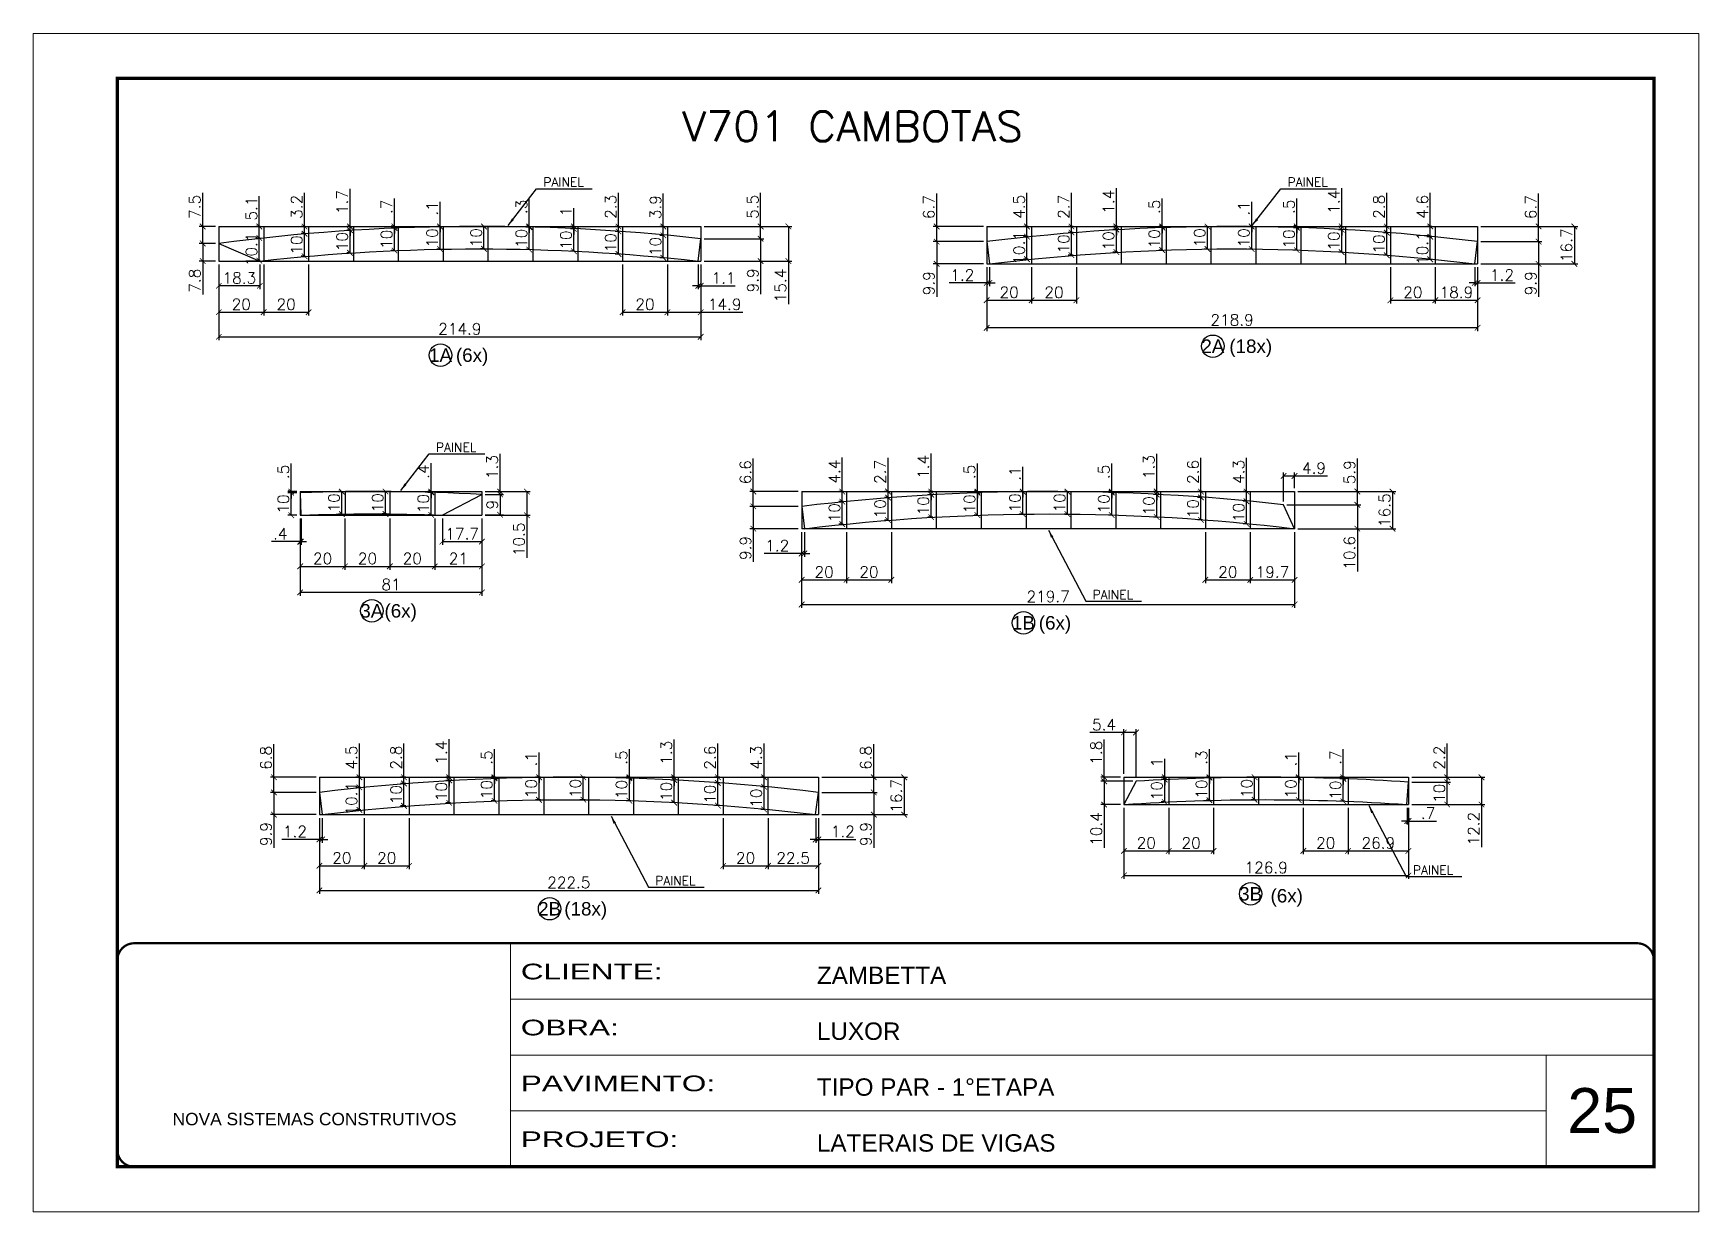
# Model space of a CAD drawing. Extents: x 3309 to 9563, y -2522 to 14608.
# Drawn here: x 3309 to 4794, y 6666 to 7716 of the extents above; entities that cross this region are included whole.
import ezdxf
from ezdxf.enums import TextEntityAlignment as Align

# ---------------------------------------------------------------- set-up
doc = ezdxf.new("R2010")
doc.units = 0
doc.header["$PDMODE"] = 35
doc.header["$PDSIZE"] = -10
doc.linetypes.add('CONTINUO', pattern=[0])
doc.linetypes.add('DASHED', pattern=[0.75, 0.5, -0.25])
for name, color, linetype, lineweight in [('CARIMBO', 255, 'Continuous', 9), ('Folhas', 255, 'Continuous', 9), ('SARRAFO DE PRESSAO', 251, 'DASHED', 9), ('Texto Seção', 7, 'Continuous', 15)]:
    doc.layers.add(name, color=color, linetype=linetype, lineweight=lineweight)
doc.layers.add('COTA', color=241, linetype='Continuous')
doc.layers.add('Romaneio', color=10, linetype='Continuous')
doc.styles.add('ARIAL', font='arial.ttf')
doc.styles.add('COTA TECNICA', font='techl___.ttf', dxfattribs={"height": 10})
doc.styles.add('REGUA-120', font='ROMANS.shx', dxfattribs={"height": 15})
doc.styles.add('Romans', font='romans.shx')
doc.styles.add('Tecnologia', font='')
doc.styles.get('Tecnologia').set_extended_font_data('Forgotten Futurist')
doc.dimstyles.new('Cota Seção (2x)', dxfattribs={"dimtxt": 10, "dimasz": 5, "dimexe": 3, "dimexo": 3, "dimgap": 2, "dimtad": 3, "dimdec": 1, "dimlfac": 0.5, "dimzin": 12, "dimdsep": 46, "dimtxsty": 'Romans', "dimblk": 'ARCHTICK', "dimcen": 0, "dimclrd": 4, "dimclre": 4, "dimclrt": 1, "dimadec": 1, "dimazin": 3, "dimtfac": 1, "dimtdec": 1, "dimtmove": 0, "dimatfit": 3, "dimldrblk": 'OBLIQUE', "dimfxl": 1, "dimtolj": 1, "dimtzin": 12, "dimarcsym": 0})
doc.dimstyles.new('PAINEL', dxfattribs={"dimtxt": 10, "dimasz": 3, "dimexe": 3, "dimexo": 3, "dimgap": 3, "dimtad": 1, "dimdec": 1, "dimzin": 12, "dimdsep": 46, "dimtxsty": 'COTA TECNICA', "dimblk1": 'OBLIQUE', "dimblk2": 'OBLIQUE', "dimsah": 1, "dimcen": 0.9, "dimclrd": 4, "dimclre": 4, "dimclrt": 240, "dimadec": 1, "dimazin": 3, "dimtfac": 1, "dimtdec": 1, "dimtmove": 0, "dimatfit": 3, "dimfxl": 1, "dimtolj": 1, "dimtzin": 12, "dimarcsym": 0})

msp = doc.modelspace()

# ---------------------------------------------------------------- texts
at = {"color": 240, "char_height": 8, "attachment_point": 9, "style": 'Romans'}
for insert in [(3800.26, 7579.81), (4463.79, 7579.81), (3704.45, 7343.61), (4290, 7212.25), (3899.93, 6957.43), (4575.51, 6966.81)]:
    msp.add_mtext('\\A1;PAINEL', dxfattribs=dict(at, insert=insert))
at = {"layer": 'CARIMBO', "style": 'ARIAL'}
msp.add_text('25', height=40, dxfattribs=at).set_placement((4677.23, 6736.55))
at = {"layer": 'Romaneio', "color": 255, "linetype": 'ByBlock', "style": 'ARIAL'}
for s, p in [('2A', (4361.16, 7437.59)), ('(18x)', (4394.93, 7437.59)), ('1A', (3672.49, 7429.64)), ('(6x)', (3700.64, 7429.64)), ('3A', (3611.19, 7201.81)), ('(6x)', (3636.94, 7201.81)), ('1B', (4192.23, 7191.14)), ('(6x)', (4220.37, 7191.14)), ('3B', (4394.86, 6949.66)), ('(6x)', (4427.03, 6947.91)), ('2B', (3769.76, 6936.32)), ('(18x)', (3801.93, 6936.32))]:
    msp.add_text(s, height=12, dxfattribs=at).set_placement(p, align=Align.MIDDLE_CENTER)
at = {"layer": 'Texto Seção', "style": 'REGUA-120', "width": 1.05}
msp.add_text('V701 CAMBOTAS', height=26.5859, dxfattribs=at).set_placement((3887.86, 7620.27))

# ---------------------------------------------------------------- blocks, each defined once
blk = doc.blocks.new('9999999999')
at = {"color": 30, "linetype": 'CONTINUO'}
for p, q in [((98564.6, 34230.2), (98564.6, 34429.4)), ((98564.6, 34379.6), (99584, 34379.6)), ((98564.6, 34329.8), (99488, 34329.8)), ((99584, 34329.8), (99488, 34329.8)), ((99488, 34329.8), (99488, 34230.2)), ((98564.6, 34280), (99488, 34280))]:
    blk.add_line(p, q, dxfattribs=at)
at = {"color": 30, "linetype": 'CONTINUO', "const_width": 2}
blk.add_lwpolyline([(99584, 34230.2), (99584, 34414.4, 0.414214), (99569, 34429.4), (98229, 34429.4, 0.414214), (98214, 34414.4), (98214, 34245.2, 0.414214), (98229, 34230.2), (99584, 34230.2)], format="xyb", dxfattribs=at)
at = {"layer": 'Folhas'}
blk.add_lwpolyline([(98139, 34190.2), (99624, 34190.2), (99624, 35240.2), (98139, 35240.2)], close=True, dxfattribs=at)
at = {"layer": 'Folhas', "color": 30, "const_width": 3}
blk.add_lwpolyline([(98214, 34230.2), (99584, 34230.2), (99584, 35200.2), (98214, 35200.2)], close=True, dxfattribs=at)
at = {"color": 7, "linetype": 'Continuous', "ltscale": 5, "style": 'ARIAL'}
for s, height, p in [('ZAMBETTA', 15.48, (98837.7, 34393.1)), ('LUXOR', 15.48, (98837.7, 34343.3)), ('TIPO PAR - 1°ETAPA', 15.483, (98837.7, 34293.5)), ('NOVA SISTEMAS CONSTRUTIVOS', 11.059, (98263.2, 34267.2)), ('LATERAIS DE VIGAS', 15.483, (98837.7, 34243.7))]:
    blk.add_text(s, height=height, dxfattribs=at).set_placement(p)
at = {"layer": 'Folhas', "color": 7, "style": 'Tecnologia', "width": 1.5}
for s, p in [('CLIENTE:', (98573.7, 34397.2)), ('OBRA:', (98573.7, 34347.3)), ('PAVIMENTO:', (98573.7, 34297.5)), ('PROJETO:', (98573.7, 34247.7))]:
    blk.add_text(s, height=14, dxfattribs=at).set_placement(p)
blk = doc.blocks.new('_ArchTick')
at = {"color": 0, "linetype": 'ByBlock', "const_width": 0.15}
blk.add_lwpolyline([(-0.5, -0.5), (0.5, 0.5)], dxfattribs=at)
blk = doc.blocks.new('*D2827')
at = {"layer": 'COTA', "color": 4, "lineweight": -2, "transparency": 16777216}
for p, q in [((3474.8, 7510.5), (3474.8, 7443)), ((3904.5, 7510.5), (3904.5, 7443)), ((3474.8, 7446), (3904.5, 7446))]:
    blk.add_line(p, q, dxfattribs=at)
at = {"layer": 'Defpoints', "color": 0, "transparency": 16777216}
for p in [(3474.8, 7513.5), (3904.5, 7513.5), (3904.5, 7446)]:
    blk.add_point(p, dxfattribs=at)
at = {"layer": 'COTA', "color": 4, "lineweight": -2, "transparency": 16777216, "xscale": 5, "yscale": 5, "zscale": 5, "rotation": 180}
blk.add_blockref('_ArchTick', (3474.8, 7446), dxfattribs=at)
at = {"layer": 'COTA', "color": 4, "lineweight": -2, "transparency": 16777216, "xscale": 5, "yscale": 5, "zscale": 5}
blk.add_blockref('_ArchTick', (3904.5, 7446), dxfattribs=at)
at = {"layer": 'COTA', "color": 1, "transparency": 16777216, "insert": (3689.7, 7453), "char_height": 10, "attachment_point": 5, "style": 'Romans'}
blk.add_mtext('\\A1;214.9', dxfattribs=at)
blk = doc.blocks.new('_Oblique')
at = {"color": 0, "linetype": 'ByBlock', "lineweight": -2}
blk.add_line((-0.5, -0.5), (0.5, 0.5), dxfattribs=at)
blk = doc.blocks.new('*D2828')
at = {"layer": 'COTA', "color": 4, "lineweight": -2, "transparency": 16777216}
for p, q in [((3474.8, 7510.5), (3474.8, 7488.4)), ((3511.4, 7510.5), (3511.4, 7488.4)), ((3511.4, 7491.4), (3474.8, 7491.4))]:
    blk.add_line(p, q, dxfattribs=at)
at = {"layer": 'Defpoints', "color": 0, "transparency": 16777216}
for p in [(3474.8, 7513.5), (3511.4, 7513.5), (3474.8, 7491.4)]:
    blk.add_point(p, dxfattribs=at)
at = {"layer": 'COTA', "color": 4, "lineweight": -2, "transparency": 16777216, "xscale": 5, "yscale": 5, "zscale": 5, "rotation": 180}
blk.add_blockref('_ArchTick', (3474.8, 7491.4), dxfattribs=at)
at = {"layer": 'COTA', "color": 4, "lineweight": -2, "transparency": 16777216, "xscale": 5, "yscale": 5, "zscale": 5}
blk.add_blockref('_ArchTick', (3511.4, 7491.4), dxfattribs=at)
at = {"layer": 'COTA', "color": 1, "transparency": 16777216, "insert": (3493.1, 7498.4), "char_height": 10, "attachment_point": 5, "style": 'Romans'}
blk.add_mtext('\\A1;18.3', dxfattribs=at)
blk = doc.blocks.new('*D2829')
at = {"layer": 'COTA', "color": 4, "lineweight": -2, "transparency": 16777216}
for p, q in [((3474.8, 7510.5), (3474.8, 7464.9)), ((3514.8, 7510.5), (3514.8, 7464.9)), ((3474.8, 7467.9), (3514.8, 7467.9))]:
    blk.add_line(p, q, dxfattribs=at)
at = {"layer": 'Defpoints', "color": 0, "transparency": 16777216}
for p in [(3474.8, 7513.5), (3514.8, 7513.5), (3514.8, 7467.9)]:
    blk.add_point(p, dxfattribs=at)
at = {"layer": 'COTA', "color": 4, "lineweight": -2, "transparency": 16777216, "xscale": 5, "yscale": 5, "zscale": 5, "rotation": 180}
blk.add_blockref('_ArchTick', (3474.8, 7467.9), dxfattribs=at)
at = {"layer": 'COTA', "color": 4, "lineweight": -2, "transparency": 16777216, "xscale": 5, "yscale": 5, "zscale": 5}
blk.add_blockref('_ArchTick', (3514.8, 7467.9), dxfattribs=at)
at = {"layer": 'COTA', "color": 1, "transparency": 16777216, "insert": (3494.8, 7474.9), "char_height": 10, "attachment_point": 5, "style": 'Romans'}
blk.add_mtext('\\A1;20', dxfattribs=at)
blk = doc.blocks.new('*D2830')
at = {"layer": 'COTA', "color": 4, "lineweight": -2, "transparency": 16777216}
for p, q in [((3514.8, 7510.5), (3514.8, 7464.9)), ((3554.8, 7510.5), (3554.8, 7464.9)), ((3514.8, 7467.9), (3554.8, 7467.9))]:
    blk.add_line(p, q, dxfattribs=at)
at = {"layer": 'Defpoints', "color": 0, "transparency": 16777216}
for p in [(3514.8, 7513.5), (3554.8, 7513.5), (3554.8, 7467.9)]:
    blk.add_point(p, dxfattribs=at)
at = {"layer": 'COTA', "color": 4, "lineweight": -2, "transparency": 16777216, "xscale": 5, "yscale": 5, "zscale": 5, "rotation": 180}
blk.add_blockref('_ArchTick', (3514.8, 7467.9), dxfattribs=at)
at = {"layer": 'COTA', "color": 4, "lineweight": -2, "transparency": 16777216, "xscale": 5, "yscale": 5, "zscale": 5}
blk.add_blockref('_ArchTick', (3554.8, 7467.9), dxfattribs=at)
at = {"layer": 'COTA', "color": 1, "transparency": 16777216, "insert": (3534.8, 7474.9), "char_height": 10, "attachment_point": 5, "style": 'Romans'}
blk.add_mtext('\\A1;20', dxfattribs=at)
blk = doc.blocks.new('*D2831')
at = {"layer": 'COTA', "color": 4, "lineweight": -2, "transparency": 16777216}
for p, q in [((3834.8, 7510.5), (3834.8, 7464.9)), ((3874.8, 7510.5), (3874.8, 7464.9)), ((3834.8, 7467.9), (3874.8, 7467.9))]:
    blk.add_line(p, q, dxfattribs=at)
at = {"layer": 'Defpoints', "color": 0, "transparency": 16777216}
for p in [(3834.8, 7513.5), (3874.8, 7513.5), (3874.8, 7467.9)]:
    blk.add_point(p, dxfattribs=at)
at = {"layer": 'COTA', "color": 4, "lineweight": -2, "transparency": 16777216, "xscale": 5, "yscale": 5, "zscale": 5, "rotation": 180}
blk.add_blockref('_ArchTick', (3834.8, 7467.9), dxfattribs=at)
at = {"layer": 'COTA', "color": 4, "lineweight": -2, "transparency": 16777216, "xscale": 5, "yscale": 5, "zscale": 5}
blk.add_blockref('_ArchTick', (3874.8, 7467.9), dxfattribs=at)
at = {"layer": 'COTA', "color": 1, "transparency": 16777216, "insert": (3854.8, 7474.9), "char_height": 10, "attachment_point": 5, "style": 'Romans'}
blk.add_mtext('\\A1;20', dxfattribs=at)
blk = doc.blocks.new('*D2832')
at = {"layer": 'COTA', "color": 4, "lineweight": -2, "transparency": 16777216}
for p, q in [((3874.8, 7510.5), (3874.8, 7464.9)), ((3904.5, 7510.5), (3904.5, 7464.9)), ((3874.8, 7467.9), (3904.5, 7467.9)), ((3904.5, 7467.9), (3942.1, 7467.9))]:
    blk.add_line(p, q, dxfattribs=at)
at = {"layer": 'Defpoints', "color": 0, "transparency": 16777216}
for p in [(3874.8, 7513.5), (3904.5, 7513.5), (3904.5, 7467.9)]:
    blk.add_point(p, dxfattribs=at)
at = {"layer": 'COTA', "color": 4, "lineweight": -2, "transparency": 16777216, "xscale": 5, "yscale": 5, "zscale": 5, "rotation": 180}
blk.add_blockref('_ArchTick', (3874.8, 7467.9), dxfattribs=at)
at = {"layer": 'COTA', "color": 4, "lineweight": -2, "transparency": 16777216, "xscale": 5, "yscale": 5, "zscale": 5}
blk.add_blockref('_ArchTick', (3904.5, 7467.9), dxfattribs=at)
at = {"layer": 'COTA', "color": 1, "transparency": 16777216, "insert": (3925.8, 7474.9), "char_height": 10, "attachment_point": 5, "style": 'Romans'}
blk.add_mtext('\\A1;14.9', dxfattribs=at)
blk = doc.blocks.new('*D2833')
at = {"layer": 'COTA', "color": 4, "lineweight": -2, "transparency": 16777216}
for p, q in [((3902.3, 7510.5), (3902.3, 7488.4)), ((3904.5, 7510.5), (3904.5, 7488.4)), ((3902.3, 7491.4), (3897.3, 7491.4)), ((3902.3, 7491.4), (3904.5, 7491.4)), ((3904.5, 7491.4), (3935.2, 7491.4))]:
    blk.add_line(p, q, dxfattribs=at)
at = {"layer": 'Defpoints', "color": 0, "transparency": 16777216}
for p in [(3902.3, 7513.5), (3904.5, 7513.5), (3904.5, 7491.4)]:
    blk.add_point(p, dxfattribs=at)
at = {"layer": 'COTA', "color": 4, "lineweight": -2, "transparency": 16777216, "xscale": 5, "yscale": 5, "zscale": 5}
blk.add_blockref('_ArchTick', (3902.3, 7491.4), dxfattribs=at)
at = {"layer": 'COTA', "color": 4, "lineweight": -2, "transparency": 16777216, "xscale": 5, "yscale": 5, "zscale": 5, "rotation": 180}
blk.add_blockref('_ArchTick', (3904.5, 7491.4), dxfattribs=at)
at = {"layer": 'COTA', "color": 1, "transparency": 16777216, "insert": (3924.9, 7498.4), "char_height": 10, "attachment_point": 5, "style": 'Romans'}
blk.add_mtext('\\A1;1.1', dxfattribs=at)
blk = doc.blocks.new('*D2834')
at = {"layer": 'COTA', "color": 4, "lineweight": -2, "transparency": 16777216}
for p, q in [((3471.8, 7529.2), (3457.4, 7529.2)), ((3460.4, 7529.2), (3460.4, 7513.5)), ((3471.8, 7513.5), (3457.4, 7513.5)), ((3460.4, 7513.5), (3460.4, 7483.6))]:
    blk.add_line(p, q, dxfattribs=at)
at = {"layer": 'Defpoints', "color": 0, "transparency": 16777216}
for p in [(3474.8, 7529.2), (3460.4, 7513.5), (3474.8, 7513.5)]:
    blk.add_point(p, dxfattribs=at)
at = {"layer": 'COTA', "color": 4, "lineweight": -2, "transparency": 16777216, "xscale": 5, "yscale": 5, "zscale": 5}
for p, rotation in [((3460.4, 7529.2), 90), ((3460.4, 7513.5), 270)]:
    blk.add_blockref('_ArchTick', p, dxfattribs=dict(at, rotation=rotation))
at = {"layer": 'COTA', "color": 1, "transparency": 16777216, "insert": (3453.4, 7496), "char_height": 10, "attachment_point": 5, "rotation": 90, "style": 'Romans'}
blk.add_mtext('\\A1;7.8', dxfattribs=at)
blk = doc.blocks.new('*D2835')
at = {"layer": 'COTA', "color": 4, "lineweight": -2, "transparency": 16777216}
for p, q in [((3460.4, 7544.3), (3460.4, 7574.2)), ((3471.8, 7544.3), (3457.4, 7544.3)), ((3460.4, 7529.2), (3460.4, 7544.3)), ((3471.8, 7529.2), (3457.4, 7529.2))]:
    blk.add_line(p, q, dxfattribs=at)
at = {"layer": 'Defpoints', "color": 0, "transparency": 16777216}
for p in [(3460.4, 7544.3), (3474.8, 7544.3), (3474.8, 7529.2)]:
    blk.add_point(p, dxfattribs=at)
at = {"layer": 'COTA', "color": 4, "lineweight": -2, "transparency": 16777216, "xscale": 5, "yscale": 5, "zscale": 5}
for p, rotation in [((3460.4, 7544.3), 90), ((3460.4, 7529.2), 270)]:
    blk.add_blockref('_ArchTick', p, dxfattribs=dict(at, rotation=rotation))
at = {"layer": 'COTA', "color": 1, "transparency": 16777216, "insert": (3453.4, 7561.8), "char_height": 10, "attachment_point": 5, "rotation": 90, "style": 'Romans'}
blk.add_mtext('\\A1;7.5', dxfattribs=at)
blk = doc.blocks.new('*D2836')
at = {"layer": 'COTA', "color": 4, "lineweight": -2, "transparency": 16777216}
for p, q in [((3511.8, 7534), (3507.9, 7534)), ((3510.9, 7513.9), (3510.9, 7534)), ((3511.8, 7513.9), (3507.9, 7513.9))]:
    blk.add_line(p, q, dxfattribs=at)
at = {"layer": 'Defpoints', "color": 0, "transparency": 16777216}
for p in [(3510.9, 7534), (3514.8, 7534), (3514.8, 7513.9)]:
    blk.add_point(p, dxfattribs=at)
at = {"layer": 'COTA', "color": 4, "lineweight": -2, "transparency": 16777216, "xscale": 5, "yscale": 5, "zscale": 5}
for p, rotation in [((3510.9, 7534), 90), ((3510.9, 7513.9), 270)]:
    blk.add_blockref('_ArchTick', p, dxfattribs=dict(at, rotation=rotation))
at = {"layer": 'COTA', "color": 1, "transparency": 16777216, "insert": (3503.9, 7523.9), "char_height": 10, "attachment_point": 5, "rotation": 90, "style": 'Romans'}
blk.add_mtext('\\A1;10.1', dxfattribs=at)
blk = doc.blocks.new('*D2837')
at = {"layer": 'COTA', "color": 4, "lineweight": -2, "transparency": 16777216}
for p, q in [((3510.9, 7544.3), (3510.9, 7571.4)), ((3511.8, 7544.3), (3507.9, 7544.3)), ((3510.9, 7534), (3510.9, 7544.3)), ((3511.8, 7534), (3507.9, 7534))]:
    blk.add_line(p, q, dxfattribs=at)
at = {"layer": 'Defpoints', "color": 0, "transparency": 16777216}
for p in [(3510.9, 7544.3), (3514.8, 7544.3), (3514.8, 7534)]:
    blk.add_point(p, dxfattribs=at)
at = {"layer": 'COTA', "color": 4, "lineweight": -2, "transparency": 16777216, "xscale": 5, "yscale": 5, "zscale": 5}
for p, rotation in [((3510.9, 7544.3), 90), ((3510.9, 7534), 270)]:
    blk.add_blockref('_ArchTick', p, dxfattribs=dict(at, rotation=rotation))
at = {"layer": 'COTA', "color": 1, "transparency": 16777216, "insert": (3503.9, 7560.3), "char_height": 10, "attachment_point": 5, "rotation": 90, "style": 'Romans'}
blk.add_mtext('\\A1;5.1', dxfattribs=at)
blk = doc.blocks.new('*D2838')
at = {"layer": 'COTA', "color": 4, "lineweight": -2, "transparency": 16777216}
for p, q in [((3551.8, 7537.9), (3548.2, 7537.9)), ((3551.2, 7517.8), (3551.2, 7537.9)), ((3551.8, 7517.8), (3548.2, 7517.8))]:
    blk.add_line(p, q, dxfattribs=at)
at = {"layer": 'Defpoints', "color": 0, "transparency": 16777216}
for p in [(3551.2, 7537.9), (3554.8, 7537.9), (3554.8, 7517.8)]:
    blk.add_point(p, dxfattribs=at)
at = {"layer": 'COTA', "color": 4, "lineweight": -2, "transparency": 16777216, "xscale": 5, "yscale": 5, "zscale": 5}
for p, rotation in [((3551.2, 7537.9), 90), ((3551.2, 7517.8), 270)]:
    blk.add_blockref('_ArchTick', p, dxfattribs=dict(at, rotation=rotation))
at = {"layer": 'COTA', "color": 1, "transparency": 16777216, "insert": (3544.2, 7527.8), "char_height": 10, "attachment_point": 5, "rotation": 90, "style": 'Romans'}
blk.add_mtext('\\A1;10', dxfattribs=at)
blk = doc.blocks.new('*D2839')
at = {"layer": 'COTA', "color": 4, "lineweight": -2, "transparency": 16777216}
for p, q in [((3551.2, 7544.3), (3551.2, 7574.2)), ((3551.8, 7544.3), (3548.2, 7544.3)), ((3551.2, 7537.9), (3551.2, 7544.3)), ((3551.8, 7537.9), (3548.2, 7537.9))]:
    blk.add_line(p, q, dxfattribs=at)
at = {"layer": 'Defpoints', "color": 0, "transparency": 16777216}
for p in [(3551.2, 7544.3), (3554.8, 7544.3), (3554.8, 7537.9)]:
    blk.add_point(p, dxfattribs=at)
at = {"layer": 'COTA', "color": 4, "lineweight": -2, "transparency": 16777216, "xscale": 5, "yscale": 5, "zscale": 5}
for p, rotation in [((3551.2, 7544.3), 90), ((3551.2, 7537.9), 270)]:
    blk.add_blockref('_ArchTick', p, dxfattribs=dict(at, rotation=rotation))
at = {"layer": 'COTA', "color": 1, "transparency": 16777216, "insert": (3544.2, 7561.8), "char_height": 10, "attachment_point": 5, "rotation": 90, "style": 'Romans'}
blk.add_mtext('\\A1;3.2', dxfattribs=at)
blk = doc.blocks.new('*D2840')
at = {"layer": 'COTA', "color": 4, "lineweight": -2, "transparency": 16777216}
for p, q in [((3591.8, 7540.9), (3588.8, 7540.9)), ((3591.8, 7520.8), (3591.8, 7540.9)), ((3591.8, 7520.8), (3588.8, 7520.8))]:
    blk.add_line(p, q, dxfattribs=at)
at = {"layer": 'Defpoints', "color": 0, "transparency": 16777216}
for p in [(3591.8, 7540.9), (3594.8, 7540.9), (3594.8, 7520.8)]:
    blk.add_point(p, dxfattribs=at)
at = {"layer": 'COTA', "color": 4, "lineweight": -2, "transparency": 16777216, "xscale": 5, "yscale": 5, "zscale": 5}
for p, rotation in [((3591.8, 7540.9), 90), ((3591.8, 7520.8), 270)]:
    blk.add_blockref('_ArchTick', p, dxfattribs=dict(at, rotation=rotation))
at = {"layer": 'COTA', "color": 1, "transparency": 16777216, "insert": (3584.8, 7530.8), "char_height": 10, "attachment_point": 5, "rotation": 90, "style": 'Romans'}
blk.add_mtext('\\A1;10', dxfattribs=at)
blk = doc.blocks.new('*D2841')
at = {"layer": 'COTA', "color": 4, "lineweight": -2, "transparency": 16777216}
for p, q in [((3591.8, 7544.3), (3591.8, 7577.8)), ((3591.8, 7544.3), (3588.8, 7544.3)), ((3591.8, 7540.9), (3591.8, 7544.3)), ((3591.8, 7540.9), (3588.8, 7540.9)), ((3591.8, 7540.9), (3591.8, 7535.9))]:
    blk.add_line(p, q, dxfattribs=at)
at = {"layer": 'Defpoints', "color": 0, "transparency": 16777216}
for p in [(3591.8, 7544.3), (3594.8, 7544.3), (3594.8, 7540.9)]:
    blk.add_point(p, dxfattribs=at)
at = {"layer": 'COTA', "color": 4, "lineweight": -2, "transparency": 16777216, "xscale": 5, "yscale": 5, "zscale": 5}
for p, rotation in [((3591.8, 7544.3), 270), ((3591.8, 7540.9), 90)]:
    blk.add_blockref('_ArchTick', p, dxfattribs=dict(at, rotation=rotation))
at = {"layer": 'COTA', "color": 1, "transparency": 16777216, "insert": (3584.8, 7566.1), "char_height": 10, "attachment_point": 5, "rotation": 90, "style": 'Romans'}
blk.add_mtext('\\A1;1.7', dxfattribs=at)
blk = doc.blocks.new('*D2842')
at = {"layer": 'COTA', "color": 4, "lineweight": -2, "transparency": 16777216}
for p, q in [((3631.8, 7542.9), (3628.4, 7542.9)), ((3631.4, 7522.9), (3631.4, 7542.9)), ((3631.8, 7522.9), (3628.4, 7522.9))]:
    blk.add_line(p, q, dxfattribs=at)
at = {"layer": 'Defpoints', "color": 0, "transparency": 16777216}
for p in [(3631.4, 7542.9), (3634.8, 7542.9), (3634.8, 7522.9)]:
    blk.add_point(p, dxfattribs=at)
at = {"layer": 'COTA', "color": 4, "lineweight": -2, "transparency": 16777216, "xscale": 5, "yscale": 5, "zscale": 5}
for p, rotation in [((3631.4, 7542.9), 90), ((3631.4, 7522.9), 270)]:
    blk.add_blockref('_ArchTick', p, dxfattribs=dict(at, rotation=rotation))
at = {"layer": 'COTA', "color": 1, "transparency": 16777216, "insert": (3624.4, 7532.9), "char_height": 10, "attachment_point": 5, "rotation": 90, "style": 'Romans'}
blk.add_mtext('\\A1;10', dxfattribs=at)
blk = doc.blocks.new('*D2843')
at = {"layer": 'COTA', "color": 4, "lineweight": -2, "transparency": 16777216}
for p, q in [((3631.4, 7544.3), (3631.4, 7569.2)), ((3631.8, 7544.3), (3628.4, 7544.3)), ((3631.4, 7542.9), (3631.4, 7544.3)), ((3631.8, 7542.9), (3628.4, 7542.9)), ((3631.4, 7542.9), (3631.4, 7537.9))]:
    blk.add_line(p, q, dxfattribs=at)
at = {"layer": 'Defpoints', "color": 0, "transparency": 16777216}
for p in [(3631.4, 7544.3), (3634.8, 7544.3), (3634.8, 7542.9)]:
    blk.add_point(p, dxfattribs=at)
at = {"layer": 'COTA', "color": 4, "lineweight": -2, "transparency": 16777216, "xscale": 5, "yscale": 5, "zscale": 5}
for p, rotation in [((3631.4, 7544.3), 270), ((3631.4, 7542.9), 90)]:
    blk.add_blockref('_ArchTick', p, dxfattribs=dict(at, rotation=rotation))
at = {"layer": 'COTA', "color": 1, "transparency": 16777216, "insert": (3624.4, 7561.8), "char_height": 10, "attachment_point": 5, "rotation": 90, "style": 'Romans'}
blk.add_mtext('\\A1;.7', dxfattribs=at)
blk = doc.blocks.new('*D2844')
at = {"layer": 'COTA', "color": 4, "lineweight": -2, "transparency": 16777216}
for p, q in [((3671.8, 7544.1), (3669.1, 7544.1)), ((3672.1, 7524.1), (3672.1, 7544.1)), ((3671.8, 7524.1), (3669.1, 7524.1))]:
    blk.add_line(p, q, dxfattribs=at)
at = {"layer": 'Defpoints', "color": 0, "transparency": 16777216}
for p in [(3672.1, 7544.1), (3674.8, 7544.1), (3674.8, 7524.1)]:
    blk.add_point(p, dxfattribs=at)
at = {"layer": 'COTA', "color": 4, "lineweight": -2, "transparency": 16777216, "xscale": 5, "yscale": 5, "zscale": 5}
for p, rotation in [((3672.1, 7544.1), 90), ((3672.1, 7524.1), 270)]:
    blk.add_blockref('_ArchTick', p, dxfattribs=dict(at, rotation=rotation))
at = {"layer": 'COTA', "color": 1, "transparency": 16777216, "insert": (3665.1, 7534.1), "char_height": 10, "attachment_point": 5, "rotation": 90, "style": 'Romans'}
blk.add_mtext('\\A1;10', dxfattribs=at)
blk = doc.blocks.new('*D2845')
at = {"layer": 'COTA', "color": 4, "lineweight": -2, "transparency": 16777216}
for p, q in [((3672.1, 7544.3), (3672.1, 7566.4)), ((3671.8, 7544.3), (3669.1, 7544.3)), ((3671.8, 7544.1), (3669.1, 7544.1)), ((3672.1, 7544.1), (3672.1, 7544.3)), ((3672.1, 7544.1), (3672.1, 7539.1))]:
    blk.add_line(p, q, dxfattribs=at)
at = {"layer": 'Defpoints', "color": 0, "transparency": 16777216}
for p in [(3672.1, 7544.3), (3674.8, 7544.3), (3674.8, 7544.1)]:
    blk.add_point(p, dxfattribs=at)
at = {"layer": 'COTA', "color": 4, "lineweight": -2, "transparency": 16777216, "xscale": 5, "yscale": 5, "zscale": 5}
for p, rotation in [((3672.1, 7544.3), 270), ((3672.1, 7544.1), 90)]:
    blk.add_blockref('_ArchTick', p, dxfattribs=dict(at, rotation=rotation))
at = {"layer": 'COTA', "color": 1, "transparency": 16777216, "insert": (3665.1, 7560.3), "char_height": 10, "attachment_point": 5, "rotation": 90, "style": 'Romans'}
blk.add_mtext('\\A1;.1', dxfattribs=at)
blk = doc.blocks.new('*D2846')
at = {"layer": 'COTA', "color": 4, "lineweight": -2, "transparency": 16777216}
for p, q in [((3711.8, 7544.3), (3708.2, 7544.3)), ((3711.2, 7524.4), (3711.2, 7544.3)), ((3711.8, 7524.4), (3708.2, 7524.4))]:
    blk.add_line(p, q, dxfattribs=at)
at = {"layer": 'Defpoints', "color": 0, "transparency": 16777216}
for p in [(3711.2, 7544.3), (3714.8, 7544.3), (3714.8, 7524.4)]:
    blk.add_point(p, dxfattribs=at)
at = {"layer": 'COTA', "color": 4, "lineweight": -2, "transparency": 16777216, "xscale": 5, "yscale": 5, "zscale": 5}
for p, rotation in [((3711.2, 7544.3), 90), ((3711.2, 7524.4), 270)]:
    blk.add_blockref('_ArchTick', p, dxfattribs=dict(at, rotation=rotation))
at = {"layer": 'COTA', "color": 1, "transparency": 16777216, "insert": (3704.2, 7534.3), "char_height": 10, "attachment_point": 5, "rotation": 90, "style": 'Romans'}
blk.add_mtext('\\A1;10', dxfattribs=at)
blk = doc.blocks.new('*D2847')
at = {"layer": 'COTA', "color": 4, "lineweight": -2, "transparency": 16777216}
for p, q in [((3751.8, 7543.7), (3748.6, 7543.7)), ((3751.6, 7523.7), (3751.6, 7543.7)), ((3751.8, 7523.7), (3748.6, 7523.7))]:
    blk.add_line(p, q, dxfattribs=at)
at = {"layer": 'Defpoints', "color": 0, "transparency": 16777216}
for p in [(3751.6, 7543.7), (3754.8, 7543.7), (3754.8, 7523.7)]:
    blk.add_point(p, dxfattribs=at)
at = {"layer": 'COTA', "color": 4, "lineweight": -2, "transparency": 16777216, "xscale": 5, "yscale": 5, "zscale": 5}
for p, rotation in [((3751.6, 7543.7), 90), ((3751.6, 7523.7), 270)]:
    blk.add_blockref('_ArchTick', p, dxfattribs=dict(at, rotation=rotation))
at = {"layer": 'COTA', "color": 1, "transparency": 16777216, "insert": (3744.6, 7533.7), "char_height": 10, "attachment_point": 5, "rotation": 90, "style": 'Romans'}
blk.add_mtext('\\A1;10', dxfattribs=at)
blk = doc.blocks.new('*D2848')
at = {"layer": 'COTA', "color": 4, "lineweight": -2, "transparency": 16777216}
for p, q in [((3751.6, 7544.3), (3751.6, 7569.2)), ((3751.8, 7544.3), (3748.6, 7544.3)), ((3751.6, 7543.7), (3751.6, 7544.3)), ((3751.8, 7543.7), (3748.6, 7543.7)), ((3751.6, 7543.7), (3751.6, 7538.7))]:
    blk.add_line(p, q, dxfattribs=at)
at = {"layer": 'Defpoints', "color": 0, "transparency": 16777216}
for p in [(3751.6, 7544.3), (3754.8, 7544.3), (3754.8, 7543.7)]:
    blk.add_point(p, dxfattribs=at)
at = {"layer": 'COTA', "color": 4, "lineweight": -2, "transparency": 16777216, "xscale": 5, "yscale": 5, "zscale": 5}
for p, rotation in [((3751.6, 7544.3), 270), ((3751.6, 7543.7), 90)]:
    blk.add_blockref('_ArchTick', p, dxfattribs=dict(at, rotation=rotation))
at = {"layer": 'COTA', "color": 1, "transparency": 16777216, "insert": (3744.6, 7561.8), "char_height": 10, "attachment_point": 5, "rotation": 90, "style": 'Romans'}
blk.add_mtext('\\A1;.3', dxfattribs=at)
blk = doc.blocks.new('*D2849')
at = {"layer": 'COTA', "color": 4, "lineweight": -2, "transparency": 16777216}
for p, q in [((3791.8, 7542.2), (3788.4, 7542.2)), ((3791.4, 7522.2), (3791.4, 7542.2)), ((3791.8, 7522.2), (3788.4, 7522.2))]:
    blk.add_line(p, q, dxfattribs=at)
at = {"layer": 'Defpoints', "color": 0, "transparency": 16777216}
for p in [(3791.4, 7542.2), (3794.8, 7542.2), (3794.8, 7522.2)]:
    blk.add_point(p, dxfattribs=at)
at = {"layer": 'COTA', "color": 4, "lineweight": -2, "transparency": 16777216, "xscale": 5, "yscale": 5, "zscale": 5}
for p, rotation in [((3791.4, 7542.2), 90), ((3791.4, 7522.2), 270)]:
    blk.add_blockref('_ArchTick', p, dxfattribs=dict(at, rotation=rotation))
at = {"layer": 'COTA', "color": 1, "transparency": 16777216, "insert": (3784.4, 7532.2), "char_height": 10, "attachment_point": 5, "rotation": 90, "style": 'Romans'}
blk.add_mtext('\\A1;10', dxfattribs=at)
blk = doc.blocks.new('*D2850')
at = {"layer": 'COTA', "color": 4, "lineweight": -2, "transparency": 16777216}
for p, q in [((3791.4, 7544.3), (3791.4, 7560.7)), ((3791.8, 7544.3), (3788.4, 7544.3)), ((3791.4, 7542.2), (3791.4, 7544.3)), ((3791.8, 7542.2), (3788.4, 7542.2)), ((3791.4, 7542.2), (3791.4, 7537.2))]:
    blk.add_line(p, q, dxfattribs=at)
at = {"layer": 'Defpoints', "color": 0, "transparency": 16777216}
for p in [(3791.4, 7544.3), (3794.8, 7544.3), (3794.8, 7542.2)]:
    blk.add_point(p, dxfattribs=at)
at = {"layer": 'COTA', "color": 4, "lineweight": -2, "transparency": 16777216, "xscale": 5, "yscale": 5, "zscale": 5}
for p, rotation in [((3791.4, 7544.3), 270), ((3791.4, 7542.2), 90)]:
    blk.add_blockref('_ArchTick', p, dxfattribs=dict(at, rotation=rotation))
at = {"layer": 'COTA', "color": 1, "transparency": 16777216, "insert": (3784.4, 7557.5), "char_height": 10, "attachment_point": 5, "rotation": 90, "style": 'Romans'}
blk.add_mtext('\\A1;1', dxfattribs=at)
blk = doc.blocks.new('*D2851')
at = {"layer": 'COTA', "color": 4, "lineweight": -2, "transparency": 16777216}
for p, q in [((3831.8, 7539.8), (3828.2, 7539.8)), ((3831.2, 7519.7), (3831.2, 7539.8)), ((3831.8, 7519.7), (3828.2, 7519.7))]:
    blk.add_line(p, q, dxfattribs=at)
at = {"layer": 'Defpoints', "color": 0, "transparency": 16777216}
for p in [(3831.2, 7539.8), (3834.8, 7539.8), (3834.8, 7519.7)]:
    blk.add_point(p, dxfattribs=at)
at = {"layer": 'COTA', "color": 4, "lineweight": -2, "transparency": 16777216, "xscale": 5, "yscale": 5, "zscale": 5}
for p, rotation in [((3831.2, 7539.8), 90), ((3831.2, 7519.7), 270)]:
    blk.add_blockref('_ArchTick', p, dxfattribs=dict(at, rotation=rotation))
at = {"layer": 'COTA', "color": 1, "transparency": 16777216, "insert": (3824.2, 7529.8), "char_height": 10, "attachment_point": 5, "rotation": 90, "style": 'Romans'}
blk.add_mtext('\\A1;10', dxfattribs=at)
blk = doc.blocks.new('*D2852')
at = {"layer": 'COTA', "color": 4, "lineweight": -2, "transparency": 16777216}
for p, q in [((3831.2, 7544.3), (3831.2, 7574.2)), ((3831.8, 7544.3), (3828.2, 7544.3)), ((3831.2, 7539.8), (3831.2, 7544.3)), ((3831.8, 7539.8), (3828.2, 7539.8))]:
    blk.add_line(p, q, dxfattribs=at)
at = {"layer": 'Defpoints', "color": 0, "transparency": 16777216}
for p in [(3831.2, 7544.3), (3834.8, 7544.3), (3834.8, 7539.8)]:
    blk.add_point(p, dxfattribs=at)
at = {"layer": 'COTA', "color": 4, "lineweight": -2, "transparency": 16777216, "xscale": 5, "yscale": 5, "zscale": 5}
for p, rotation in [((3831.2, 7544.3), 90), ((3831.2, 7539.8), 270)]:
    blk.add_blockref('_ArchTick', p, dxfattribs=dict(at, rotation=rotation))
at = {"layer": 'COTA', "color": 1, "transparency": 16777216, "insert": (3824.2, 7561.8), "char_height": 10, "attachment_point": 5, "rotation": 90, "style": 'Romans'}
blk.add_mtext('\\A1;2.3', dxfattribs=at)
blk = doc.blocks.new('*D2853')
at = {"layer": 'COTA', "color": 4, "lineweight": -2, "transparency": 16777216}
for p, q in [((3871.8, 7536.4), (3868.1, 7536.4)), ((3871.1, 7516.4), (3871.1, 7536.4)), ((3871.8, 7516.4), (3868.1, 7516.4))]:
    blk.add_line(p, q, dxfattribs=at)
at = {"layer": 'Defpoints', "color": 0, "transparency": 16777216}
for p in [(3871.1, 7536.4), (3874.8, 7536.4), (3874.8, 7516.4)]:
    blk.add_point(p, dxfattribs=at)
at = {"layer": 'COTA', "color": 4, "lineweight": -2, "transparency": 16777216, "xscale": 5, "yscale": 5, "zscale": 5}
for p, rotation in [((3871.1, 7536.4), 90), ((3871.1, 7516.4), 270)]:
    blk.add_blockref('_ArchTick', p, dxfattribs=dict(at, rotation=rotation))
at = {"layer": 'COTA', "color": 1, "transparency": 16777216, "insert": (3864.1, 7526.4), "char_height": 10, "attachment_point": 5, "rotation": 90, "style": 'Romans'}
blk.add_mtext('\\A1;10', dxfattribs=at)
blk = doc.blocks.new('*D2854')
at = {"layer": 'COTA', "color": 4, "lineweight": -2, "transparency": 16777216}
for p, q in [((3871.1, 7544.3), (3871.1, 7573.8)), ((3871.8, 7544.3), (3868.1, 7544.3)), ((3871.1, 7536.4), (3871.1, 7544.3)), ((3871.8, 7536.4), (3868.1, 7536.4))]:
    blk.add_line(p, q, dxfattribs=at)
at = {"layer": 'Defpoints', "color": 0, "transparency": 16777216}
for p in [(3871.1, 7544.3), (3874.8, 7544.3), (3874.8, 7536.4)]:
    blk.add_point(p, dxfattribs=at)
at = {"layer": 'COTA', "color": 4, "lineweight": -2, "transparency": 16777216, "xscale": 5, "yscale": 5, "zscale": 5}
for p, rotation in [((3871.1, 7544.3), 90), ((3871.1, 7536.4), 270)]:
    blk.add_blockref('_ArchTick', p, dxfattribs=dict(at, rotation=rotation))
at = {"layer": 'COTA', "color": 1, "transparency": 16777216, "insert": (3864.1, 7561.5), "char_height": 10, "attachment_point": 5, "rotation": 90, "style": 'Romans'}
blk.add_mtext('\\A1;3.9', dxfattribs=at)
blk = doc.blocks.new('*D2855')
at = {"layer": 'COTA', "color": 4, "lineweight": -2, "transparency": 16777216}
for p, q in [((3907.5, 7533.4), (3960.9, 7533.4)), ((3957.9, 7533.4), (3957.9, 7513.5)), ((3907.5, 7513.5), (3960.9, 7513.5)), ((3957.9, 7513.5), (3957.9, 7484))]:
    blk.add_line(p, q, dxfattribs=at)
at = {"layer": 'Defpoints', "color": 0, "transparency": 16777216}
for p in [(3904.5, 7533.4), (3904.5, 7513.5), (3957.9, 7513.5)]:
    blk.add_point(p, dxfattribs=at)
at = {"layer": 'COTA', "color": 4, "lineweight": -2, "transparency": 16777216, "xscale": 5, "yscale": 5, "zscale": 5}
for p, rotation in [((3957.9, 7533.4), 90), ((3957.9, 7513.5), 270)]:
    blk.add_blockref('_ArchTick', p, dxfattribs=dict(at, rotation=rotation))
at = {"layer": 'COTA', "color": 1, "transparency": 16777216, "insert": (3950.9, 7496.3), "char_height": 10, "attachment_point": 5, "rotation": 90, "style": 'Romans'}
blk.add_mtext('\\A1;9.9', dxfattribs=at)
blk = doc.blocks.new('*D2856')
at = {"layer": 'COTA', "color": 4, "lineweight": -2, "transparency": 16777216}
for p, q in [((3957.9, 7544.3), (3957.9, 7574.2)), ((3907.5, 7544.3), (3960.9, 7544.3)), ((3957.9, 7533.4), (3957.9, 7544.3)), ((3907.5, 7533.4), (3960.9, 7533.4))]:
    blk.add_line(p, q, dxfattribs=at)
at = {"layer": 'Defpoints', "color": 0, "transparency": 16777216}
for p in [(3904.5, 7544.3), (3957.9, 7544.3), (3904.5, 7533.4)]:
    blk.add_point(p, dxfattribs=at)
at = {"layer": 'COTA', "color": 4, "lineweight": -2, "transparency": 16777216, "xscale": 5, "yscale": 5, "zscale": 5}
for p, rotation in [((3957.9, 7544.3), 90), ((3957.9, 7533.4), 270)]:
    blk.add_blockref('_ArchTick', p, dxfattribs=dict(at, rotation=rotation))
at = {"layer": 'COTA', "color": 1, "transparency": 16777216, "insert": (3950.9, 7561.8), "char_height": 10, "attachment_point": 5, "rotation": 90, "style": 'Romans'}
blk.add_mtext('\\A1;5.5', dxfattribs=at)
blk = doc.blocks.new('*D2857')
at = {"layer": 'COTA', "color": 4, "lineweight": -2, "transparency": 16777216}
for p, q in [((3907.5, 7544.3), (3985.7, 7544.3)), ((3982.7, 7544.3), (3982.7, 7513.5)), ((3907.5, 7513.5), (3985.7, 7513.5)), ((3982.7, 7513.5), (3982.7, 7475))]:
    blk.add_line(p, q, dxfattribs=at)
at = {"layer": 'Defpoints', "color": 0, "transparency": 16777216}
for p in [(3904.5, 7544.3), (3904.5, 7513.5), (3982.7, 7513.5)]:
    blk.add_point(p, dxfattribs=at)
at = {"layer": 'COTA', "color": 4, "lineweight": -2, "transparency": 16777216, "xscale": 5, "yscale": 5, "zscale": 5}
for p, rotation in [((3982.7, 7544.3), 90), ((3982.7, 7513.5), 270)]:
    blk.add_blockref('_ArchTick', p, dxfattribs=dict(at, rotation=rotation))
at = {"layer": 'COTA', "color": 1, "transparency": 16777216, "insert": (3975.7, 7491.7), "char_height": 10, "attachment_point": 5, "rotation": 90, "style": 'Romans'}
blk.add_mtext('\\A1;15.4', dxfattribs=at)
blk = doc.blocks.new('*D2858')
at = {"layer": 'COTA', "color": 4, "lineweight": -2, "transparency": 16777216}
for p, q in [((4159.5, 7508), (4159.5, 7451)), ((4597.2, 7508), (4597.2, 7451)), ((4597.2, 7454), (4159.5, 7454))]:
    blk.add_line(p, q, dxfattribs=at)
at = {"layer": 'Defpoints', "color": 0, "transparency": 16777216}
for p in [(4159.5, 7511), (4597.2, 7511), (4159.5, 7454)]:
    blk.add_point(p, dxfattribs=at)
at = {"layer": 'COTA', "color": 4, "lineweight": -2, "transparency": 16777216, "xscale": 5, "yscale": 5, "zscale": 5, "rotation": 180}
blk.add_blockref('_ArchTick', (4159.5, 7454), dxfattribs=at)
at = {"layer": 'COTA', "color": 4, "lineweight": -2, "transparency": 16777216, "xscale": 5, "yscale": 5, "zscale": 5}
blk.add_blockref('_ArchTick', (4597.2, 7454), dxfattribs=at)
at = {"layer": 'COTA', "color": 1, "transparency": 16777216, "insert": (4378.3, 7461), "char_height": 10, "attachment_point": 5, "style": 'Romans'}
blk.add_mtext('\\A1;218.9', dxfattribs=at)
blk = doc.blocks.new('*D2859')
at = {"layer": 'COTA', "color": 4, "lineweight": -2, "transparency": 16777216}
for p, q in [((4159.5, 7508), (4159.5, 7491)), ((4161.9, 7508), (4161.9, 7491)), ((4159.5, 7494), (4126, 7494)), ((4161.9, 7494), (4159.5, 7494)), ((4161.9, 7494), (4166.9, 7494))]:
    blk.add_line(p, q, dxfattribs=at)
at = {"layer": 'Defpoints', "color": 0, "transparency": 16777216}
for p in [(4159.5, 7511), (4161.9, 7511), (4159.5, 7494)]:
    blk.add_point(p, dxfattribs=at)
at = {"layer": 'COTA', "color": 4, "lineweight": -2, "transparency": 16777216, "xscale": 5, "yscale": 5, "zscale": 5}
blk.add_blockref('_ArchTick', (4159.5, 7494), dxfattribs=at)
at = {"layer": 'COTA', "color": 4, "lineweight": -2, "transparency": 16777216, "xscale": 5, "yscale": 5, "zscale": 5, "rotation": 180}
blk.add_blockref('_ArchTick', (4161.9, 7494), dxfattribs=at)
at = {"layer": 'COTA', "color": 1, "transparency": 16777216, "insert": (4137.7, 7501), "char_height": 10, "attachment_point": 5, "style": 'Romans'}
blk.add_mtext('\\A1;1.2', dxfattribs=at)
blk = doc.blocks.new('*D2860')
at = {"layer": 'COTA', "color": 4, "lineweight": -2, "transparency": 16777216}
for p, q in [((4159.5, 7508), (4159.5, 7475.6)), ((4199.5, 7508), (4199.5, 7475.6)), ((4159.5, 7478.6), (4199.5, 7478.6))]:
    blk.add_line(p, q, dxfattribs=at)
at = {"layer": 'Defpoints', "color": 0, "transparency": 16777216}
for p in [(4159.5, 7511), (4199.5, 7511), (4199.5, 7478.6)]:
    blk.add_point(p, dxfattribs=at)
at = {"layer": 'COTA', "color": 4, "lineweight": -2, "transparency": 16777216, "xscale": 5, "yscale": 5, "zscale": 5, "rotation": 180}
blk.add_blockref('_ArchTick', (4159.5, 7478.6), dxfattribs=at)
at = {"layer": 'COTA', "color": 4, "lineweight": -2, "transparency": 16777216, "xscale": 5, "yscale": 5, "zscale": 5}
blk.add_blockref('_ArchTick', (4199.5, 7478.6), dxfattribs=at)
at = {"layer": 'COTA', "color": 1, "transparency": 16777216, "insert": (4179.5, 7485.6), "char_height": 10, "attachment_point": 5, "style": 'Romans'}
blk.add_mtext('\\A1;20', dxfattribs=at)
blk = doc.blocks.new('*D2861')
at = {"layer": 'COTA', "color": 4, "lineweight": -2, "transparency": 16777216}
for p, q in [((4199.5, 7508), (4199.5, 7475.6)), ((4239.5, 7508), (4239.5, 7475.6)), ((4199.5, 7478.6), (4239.5, 7478.6))]:
    blk.add_line(p, q, dxfattribs=at)
at = {"layer": 'Defpoints', "color": 0, "transparency": 16777216}
for p in [(4199.5, 7511), (4239.5, 7511), (4239.5, 7478.6)]:
    blk.add_point(p, dxfattribs=at)
at = {"layer": 'COTA', "color": 4, "lineweight": -2, "transparency": 16777216, "xscale": 5, "yscale": 5, "zscale": 5, "rotation": 180}
blk.add_blockref('_ArchTick', (4199.5, 7478.6), dxfattribs=at)
at = {"layer": 'COTA', "color": 4, "lineweight": -2, "transparency": 16777216, "xscale": 5, "yscale": 5, "zscale": 5}
blk.add_blockref('_ArchTick', (4239.5, 7478.6), dxfattribs=at)
at = {"layer": 'COTA', "color": 1, "transparency": 16777216, "insert": (4219.5, 7485.6), "char_height": 10, "attachment_point": 5, "style": 'Romans'}
blk.add_mtext('\\A1;20', dxfattribs=at)
blk = doc.blocks.new('*D2862')
at = {"layer": 'COTA', "color": 4, "lineweight": -2, "transparency": 16777216}
for p, q in [((4519.5, 7508), (4519.5, 7475.6)), ((4559.5, 7508), (4559.5, 7475.6)), ((4519.5, 7478.6), (4559.5, 7478.6))]:
    blk.add_line(p, q, dxfattribs=at)
at = {"layer": 'Defpoints', "color": 0, "transparency": 16777216}
for p in [(4519.5, 7511), (4559.5, 7511), (4559.5, 7478.6)]:
    blk.add_point(p, dxfattribs=at)
at = {"layer": 'COTA', "color": 4, "lineweight": -2, "transparency": 16777216, "xscale": 5, "yscale": 5, "zscale": 5, "rotation": 180}
blk.add_blockref('_ArchTick', (4519.5, 7478.6), dxfattribs=at)
at = {"layer": 'COTA', "color": 4, "lineweight": -2, "transparency": 16777216, "xscale": 5, "yscale": 5, "zscale": 5}
blk.add_blockref('_ArchTick', (4559.5, 7478.6), dxfattribs=at)
at = {"layer": 'COTA', "color": 1, "transparency": 16777216, "insert": (4539.5, 7485.6), "char_height": 10, "attachment_point": 5, "style": 'Romans'}
blk.add_mtext('\\A1;20', dxfattribs=at)
blk = doc.blocks.new('*D2863')
at = {"layer": 'COTA', "color": 4, "lineweight": -2, "transparency": 16777216}
for p, q in [((4559.5, 7508), (4559.5, 7475.6)), ((4597.2, 7508), (4597.2, 7475.6)), ((4559.5, 7478.6), (4597.2, 7478.6))]:
    blk.add_line(p, q, dxfattribs=at)
at = {"layer": 'Defpoints', "color": 0, "transparency": 16777216}
for p in [(4559.5, 7511), (4597.2, 7511), (4597.2, 7478.6)]:
    blk.add_point(p, dxfattribs=at)
at = {"layer": 'COTA', "color": 4, "lineweight": -2, "transparency": 16777216, "xscale": 5, "yscale": 5, "zscale": 5, "rotation": 180}
blk.add_blockref('_ArchTick', (4559.5, 7478.6), dxfattribs=at)
at = {"layer": 'COTA', "color": 4, "lineweight": -2, "transparency": 16777216, "xscale": 5, "yscale": 5, "zscale": 5}
blk.add_blockref('_ArchTick', (4597.2, 7478.6), dxfattribs=at)
at = {"layer": 'COTA', "color": 1, "transparency": 16777216, "insert": (4578.3, 7485.6), "char_height": 10, "attachment_point": 5, "style": 'Romans'}
blk.add_mtext('\\A1;18.9', dxfattribs=at)
blk = doc.blocks.new('*D2864')
at = {"layer": 'COTA', "color": 4, "lineweight": -2, "transparency": 16777216}
for p, q in [((4594.7, 7508), (4594.7, 7491)), ((4597.2, 7508), (4597.2, 7491)), ((4594.7, 7494), (4589.7, 7494)), ((4594.7, 7494), (4597.2, 7494)), ((4597.2, 7494), (4630.7, 7494))]:
    blk.add_line(p, q, dxfattribs=at)
at = {"layer": 'Defpoints', "color": 0, "transparency": 16777216}
for p in [(4594.7, 7511), (4597.2, 7511), (4597.2, 7494)]:
    blk.add_point(p, dxfattribs=at)
at = {"layer": 'COTA', "color": 4, "lineweight": -2, "transparency": 16777216, "xscale": 5, "yscale": 5, "zscale": 5}
blk.add_blockref('_ArchTick', (4594.7, 7494), dxfattribs=at)
at = {"layer": 'COTA', "color": 4, "lineweight": -2, "transparency": 16777216, "xscale": 5, "yscale": 5, "zscale": 5, "rotation": 180}
blk.add_blockref('_ArchTick', (4597.2, 7494), dxfattribs=at)
at = {"layer": 'COTA', "color": 1, "transparency": 16777216, "insert": (4619, 7501), "char_height": 10, "attachment_point": 5, "style": 'Romans'}
blk.add_mtext('\\A1;1.2', dxfattribs=at)
blk = doc.blocks.new('*D2865')
at = {"layer": 'COTA', "color": 4, "lineweight": -2, "transparency": 16777216}
for p, q in [((4156.5, 7530.8), (4111.9, 7530.8)), ((4114.9, 7530.8), (4114.9, 7511)), ((4156.5, 7511), (4111.9, 7511)), ((4114.9, 7511), (4114.9, 7481.5))]:
    blk.add_line(p, q, dxfattribs=at)
at = {"layer": 'Defpoints', "color": 0, "transparency": 16777216}
for p in [(4159.5, 7530.8), (4114.9, 7511), (4159.5, 7511)]:
    blk.add_point(p, dxfattribs=at)
at = {"layer": 'COTA', "color": 4, "lineweight": -2, "transparency": 16777216, "xscale": 5, "yscale": 5, "zscale": 5}
for p, rotation in [((4114.9, 7530.8), 90), ((4114.9, 7511), 270)]:
    blk.add_blockref('_ArchTick', p, dxfattribs=dict(at, rotation=rotation))
at = {"layer": 'COTA', "color": 1, "transparency": 16777216, "insert": (4107.9, 7493.7), "char_height": 10, "attachment_point": 5, "rotation": 90, "style": 'Romans'}
blk.add_mtext('\\A1;9.9', dxfattribs=at)
blk = doc.blocks.new('*D2866')
at = {"layer": 'COTA', "color": 4, "lineweight": -2, "transparency": 16777216}
for p, q in [((4114.9, 7544.3), (4114.9, 7573.8)), ((4156.5, 7544.3), (4111.9, 7544.3)), ((4114.9, 7530.8), (4114.9, 7544.3)), ((4156.5, 7530.8), (4111.9, 7530.8))]:
    blk.add_line(p, q, dxfattribs=at)
at = {"layer": 'Defpoints', "color": 0, "transparency": 16777216}
for p in [(4114.9, 7544.3), (4159.5, 7544.3), (4159.5, 7530.8)]:
    blk.add_point(p, dxfattribs=at)
at = {"layer": 'COTA', "color": 4, "lineweight": -2, "transparency": 16777216, "xscale": 5, "yscale": 5, "zscale": 5}
for p, rotation in [((4114.9, 7544.3), 90), ((4114.9, 7530.8), 270)]:
    blk.add_blockref('_ArchTick', p, dxfattribs=dict(at, rotation=rotation))
at = {"layer": 'COTA', "color": 1, "transparency": 16777216, "insert": (4107.9, 7561.5), "char_height": 10, "attachment_point": 5, "rotation": 90, "style": 'Romans'}
blk.add_mtext('\\A1;6.7', dxfattribs=at)
blk = doc.blocks.new('*D2867')
at = {"layer": 'COTA', "color": 4, "lineweight": -2, "transparency": 16777216}
for p, q in [((4196.5, 7535.3), (4192.4, 7535.3)), ((4195.4, 7515.2), (4195.4, 7535.3)), ((4196.5, 7515.2), (4192.4, 7515.2))]:
    blk.add_line(p, q, dxfattribs=at)
at = {"layer": 'Defpoints', "color": 0, "transparency": 16777216}
for p in [(4195.4, 7535.3), (4199.5, 7535.3), (4199.5, 7515.2)]:
    blk.add_point(p, dxfattribs=at)
at = {"layer": 'COTA', "color": 4, "lineweight": -2, "transparency": 16777216, "xscale": 5, "yscale": 5, "zscale": 5}
for p, rotation in [((4195.4, 7535.3), 90), ((4195.4, 7515.2), 270)]:
    blk.add_blockref('_ArchTick', p, dxfattribs=dict(at, rotation=rotation))
at = {"layer": 'COTA', "color": 1, "transparency": 16777216, "insert": (4188.4, 7525.2), "char_height": 10, "attachment_point": 5, "rotation": 90, "style": 'Romans'}
blk.add_mtext('\\A1;10.1', dxfattribs=at)
blk = doc.blocks.new('*D2868')
at = {"layer": 'COTA', "color": 4, "lineweight": -2, "transparency": 16777216}
for p, q in [((4195.4, 7544.3), (4195.4, 7574.2)), ((4196.5, 7544.3), (4192.4, 7544.3)), ((4195.4, 7535.3), (4195.4, 7544.3)), ((4196.5, 7535.3), (4192.4, 7535.3))]:
    blk.add_line(p, q, dxfattribs=at)
at = {"layer": 'Defpoints', "color": 0, "transparency": 16777216}
for p in [(4195.4, 7544.3), (4199.5, 7544.3), (4199.5, 7535.3)]:
    blk.add_point(p, dxfattribs=at)
at = {"layer": 'COTA', "color": 4, "lineweight": -2, "transparency": 16777216, "xscale": 5, "yscale": 5, "zscale": 5}
for p, rotation in [((4195.4, 7544.3), 90), ((4195.4, 7535.3), 270)]:
    blk.add_blockref('_ArchTick', p, dxfattribs=dict(at, rotation=rotation))
at = {"layer": 'COTA', "color": 1, "transparency": 16777216, "insert": (4188.4, 7561.8), "char_height": 10, "attachment_point": 5, "rotation": 90, "style": 'Romans'}
blk.add_mtext('\\A1;4.5', dxfattribs=at)
blk = doc.blocks.new('*D2869')
at = {"layer": 'COTA', "color": 4, "lineweight": -2, "transparency": 16777216}
for p, q in [((4236.5, 7538.9), (4232.1, 7538.9)), ((4235.1, 7518.8), (4235.1, 7538.9)), ((4236.5, 7518.8), (4232.1, 7518.8))]:
    blk.add_line(p, q, dxfattribs=at)
at = {"layer": 'Defpoints', "color": 0, "transparency": 16777216}
for p in [(4235.1, 7538.9), (4239.5, 7538.9), (4239.5, 7518.8)]:
    blk.add_point(p, dxfattribs=at)
at = {"layer": 'COTA', "color": 4, "lineweight": -2, "transparency": 16777216, "xscale": 5, "yscale": 5, "zscale": 5}
for p, rotation in [((4235.1, 7538.9), 90), ((4235.1, 7518.8), 270)]:
    blk.add_blockref('_ArchTick', p, dxfattribs=dict(at, rotation=rotation))
at = {"layer": 'COTA', "color": 1, "transparency": 16777216, "insert": (4228.1, 7528.8), "char_height": 10, "attachment_point": 5, "rotation": 90, "style": 'Romans'}
blk.add_mtext('\\A1;10', dxfattribs=at)
blk = doc.blocks.new('*D2870')
at = {"layer": 'COTA', "color": 4, "lineweight": -2, "transparency": 16777216}
for p, q in [((4235.1, 7544.3), (4235.1, 7574.2)), ((4236.5, 7544.3), (4232.1, 7544.3)), ((4235.1, 7538.9), (4235.1, 7544.3)), ((4236.5, 7538.9), (4232.1, 7538.9))]:
    blk.add_line(p, q, dxfattribs=at)
at = {"layer": 'Defpoints', "color": 0, "transparency": 16777216}
for p in [(4235.1, 7544.3), (4239.5, 7544.3), (4239.5, 7538.9)]:
    blk.add_point(p, dxfattribs=at)
at = {"layer": 'COTA', "color": 4, "lineweight": -2, "transparency": 16777216, "xscale": 5, "yscale": 5, "zscale": 5}
for p, rotation in [((4235.1, 7544.3), 90), ((4235.1, 7538.9), 270)]:
    blk.add_blockref('_ArchTick', p, dxfattribs=dict(at, rotation=rotation))
at = {"layer": 'COTA', "color": 1, "transparency": 16777216, "insert": (4228.1, 7561.8), "char_height": 10, "attachment_point": 5, "rotation": 90, "style": 'Romans'}
blk.add_mtext('\\A1;2.7', dxfattribs=at)
blk = doc.blocks.new('*D2871')
at = {"layer": 'COTA', "color": 4, "lineweight": -2, "transparency": 16777216}
for p, q in [((4276.5, 7541.6), (4272.1, 7541.6)), ((4275.1, 7521.5), (4275.1, 7541.6)), ((4276.5, 7521.5), (4272.1, 7521.5))]:
    blk.add_line(p, q, dxfattribs=at)
at = {"layer": 'Defpoints', "color": 0, "transparency": 16777216}
for p in [(4275.1, 7541.6), (4279.5, 7541.6), (4279.5, 7521.5)]:
    blk.add_point(p, dxfattribs=at)
at = {"layer": 'COTA', "color": 4, "lineweight": -2, "transparency": 16777216, "xscale": 5, "yscale": 5, "zscale": 5}
for p, rotation in [((4275.1, 7541.6), 90), ((4275.1, 7521.5), 270)]:
    blk.add_blockref('_ArchTick', p, dxfattribs=dict(at, rotation=rotation))
at = {"layer": 'COTA', "color": 1, "transparency": 16777216, "insert": (4268.1, 7531.5), "char_height": 10, "attachment_point": 5, "rotation": 90, "style": 'Romans'}
blk.add_mtext('\\A1;10', dxfattribs=at)
blk = doc.blocks.new('*D2872')
at = {"layer": 'COTA', "color": 4, "lineweight": -2, "transparency": 16777216}
for p, q in [((4275.1, 7544.3), (4275.1, 7578.3)), ((4276.5, 7544.3), (4272.1, 7544.3)), ((4275.1, 7541.6), (4275.1, 7544.3)), ((4276.5, 7541.6), (4272.1, 7541.6)), ((4275.1, 7541.6), (4275.1, 7536.6))]:
    blk.add_line(p, q, dxfattribs=at)
at = {"layer": 'Defpoints', "color": 0, "transparency": 16777216}
for p in [(4275.1, 7544.3), (4279.5, 7544.3), (4279.5, 7541.6)]:
    blk.add_point(p, dxfattribs=at)
at = {"layer": 'COTA', "color": 4, "lineweight": -2, "transparency": 16777216, "xscale": 5, "yscale": 5, "zscale": 5}
for p, rotation in [((4275.1, 7544.3), 270), ((4275.1, 7541.6), 90)]:
    blk.add_blockref('_ArchTick', p, dxfattribs=dict(at, rotation=rotation))
at = {"layer": 'COTA', "color": 1, "transparency": 16777216, "insert": (4268.1, 7566.3), "char_height": 10, "attachment_point": 5, "rotation": 90, "style": 'Romans'}
blk.add_mtext('\\A1;1.4', dxfattribs=at)
blk = doc.blocks.new('*D2873')
at = {"layer": 'COTA', "color": 4, "lineweight": -2, "transparency": 16777216}
for p, q in [((4316.5, 7543.3), (4313, 7543.3)), ((4316, 7523.3), (4316, 7543.3)), ((4316.5, 7523.3), (4313, 7523.3))]:
    blk.add_line(p, q, dxfattribs=at)
at = {"layer": 'Defpoints', "color": 0, "transparency": 16777216}
for p in [(4316, 7543.3), (4319.5, 7543.3), (4319.5, 7523.3)]:
    blk.add_point(p, dxfattribs=at)
at = {"layer": 'COTA', "color": 4, "lineweight": -2, "transparency": 16777216, "xscale": 5, "yscale": 5, "zscale": 5}
for p, rotation in [((4316, 7543.3), 90), ((4316, 7523.3), 270)]:
    blk.add_blockref('_ArchTick', p, dxfattribs=dict(at, rotation=rotation))
at = {"layer": 'COTA', "color": 1, "transparency": 16777216, "insert": (4309, 7533.3), "char_height": 10, "attachment_point": 5, "rotation": 90, "style": 'Romans'}
blk.add_mtext('\\A1;10', dxfattribs=at)
blk = doc.blocks.new('*D2874')
at = {"layer": 'COTA', "color": 4, "lineweight": -2, "transparency": 16777216}
for p, q in [((4316, 7544.3), (4316, 7569.2)), ((4316.5, 7544.3), (4313, 7544.3)), ((4316, 7543.3), (4316, 7544.3)), ((4316.5, 7543.3), (4313, 7543.3)), ((4316, 7543.3), (4316, 7538.3))]:
    blk.add_line(p, q, dxfattribs=at)
at = {"layer": 'Defpoints', "color": 0, "transparency": 16777216}
for p in [(4316, 7544.3), (4319.5, 7544.3), (4319.5, 7543.3)]:
    blk.add_point(p, dxfattribs=at)
at = {"layer": 'COTA', "color": 4, "lineweight": -2, "transparency": 16777216, "xscale": 5, "yscale": 5, "zscale": 5}
for p, rotation in [((4316, 7544.3), 270), ((4316, 7543.3), 90)]:
    blk.add_blockref('_ArchTick', p, dxfattribs=dict(at, rotation=rotation))
at = {"layer": 'COTA', "color": 1, "transparency": 16777216, "insert": (4309, 7561.8), "char_height": 10, "attachment_point": 5, "rotation": 90, "style": 'Romans'}
blk.add_mtext('\\A1;.5', dxfattribs=at)
blk = doc.blocks.new('*D2875')
at = {"layer": 'COTA', "color": 4, "lineweight": -2, "transparency": 16777216}
for p, q in [((4356.5, 7544.2), (4353.4, 7544.2)), ((4356.4, 7524.2), (4356.4, 7544.2)), ((4356.5, 7524.2), (4353.4, 7524.2))]:
    blk.add_line(p, q, dxfattribs=at)
at = {"layer": 'Defpoints', "color": 0, "transparency": 16777216}
for p in [(4356.4, 7544.2), (4359.5, 7544.2), (4359.5, 7524.2)]:
    blk.add_point(p, dxfattribs=at)
at = {"layer": 'COTA', "color": 4, "lineweight": -2, "transparency": 16777216, "xscale": 5, "yscale": 5, "zscale": 5}
for p, rotation in [((4356.4, 7544.2), 90), ((4356.4, 7524.2), 270)]:
    blk.add_blockref('_ArchTick', p, dxfattribs=dict(at, rotation=rotation))
at = {"layer": 'COTA', "color": 1, "transparency": 16777216, "insert": (4349.4, 7534.2), "char_height": 10, "attachment_point": 5, "rotation": 90, "style": 'Romans'}
blk.add_mtext('\\A1;10', dxfattribs=at)
blk = doc.blocks.new('*D2876')
at = {"layer": 'COTA', "color": 4, "lineweight": -2, "transparency": 16777216}
for p, q in [((4396.5, 7544.2), (4392.8, 7544.2)), ((4395.8, 7524.2), (4395.8, 7544.2)), ((4396.5, 7524.2), (4392.8, 7524.2))]:
    blk.add_line(p, q, dxfattribs=at)
at = {"layer": 'Defpoints', "color": 0, "transparency": 16777216}
for p in [(4395.8, 7544.2), (4399.5, 7544.2), (4399.5, 7524.2)]:
    blk.add_point(p, dxfattribs=at)
at = {"layer": 'COTA', "color": 4, "lineweight": -2, "transparency": 16777216, "xscale": 5, "yscale": 5, "zscale": 5}
for p, rotation in [((4395.8, 7544.2), 90), ((4395.8, 7524.2), 270)]:
    blk.add_blockref('_ArchTick', p, dxfattribs=dict(at, rotation=rotation))
at = {"layer": 'COTA', "color": 1, "transparency": 16777216, "insert": (4388.8, 7534.2), "char_height": 10, "attachment_point": 5, "rotation": 90, "style": 'Romans'}
blk.add_mtext('\\A1;10', dxfattribs=at)
blk = doc.blocks.new('*D2877')
at = {"layer": 'COTA', "color": 4, "lineweight": -2, "transparency": 16777216}
for p, q in [((4395.8, 7544.3), (4395.8, 7566.4)), ((4396.5, 7544.3), (4392.8, 7544.3)), ((4396.5, 7544.2), (4392.8, 7544.2)), ((4395.8, 7544.2), (4395.8, 7544.3)), ((4395.8, 7544.2), (4395.8, 7539.2))]:
    blk.add_line(p, q, dxfattribs=at)
at = {"layer": 'Defpoints', "color": 0, "transparency": 16777216}
for p in [(4395.8, 7544.3), (4399.5, 7544.3), (4399.5, 7544.2)]:
    blk.add_point(p, dxfattribs=at)
at = {"layer": 'COTA', "color": 4, "lineweight": -2, "transparency": 16777216, "xscale": 5, "yscale": 5, "zscale": 5}
for p, rotation in [((4395.8, 7544.3), 270), ((4395.8, 7544.2), 90)]:
    blk.add_blockref('_ArchTick', p, dxfattribs=dict(at, rotation=rotation))
at = {"layer": 'COTA', "color": 1, "transparency": 16777216, "insert": (4388.8, 7560.3), "char_height": 10, "attachment_point": 5, "rotation": 90, "style": 'Romans'}
blk.add_mtext('\\A1;.1', dxfattribs=at)
blk = doc.blocks.new('*D2878')
at = {"layer": 'COTA', "color": 4, "lineweight": -2, "transparency": 16777216}
for p, q in [((4436.5, 7543.2), (4433, 7543.2)), ((4436, 7523.2), (4436, 7543.2)), ((4436.5, 7523.2), (4433, 7523.2))]:
    blk.add_line(p, q, dxfattribs=at)
at = {"layer": 'Defpoints', "color": 0, "transparency": 16777216}
for p in [(4436, 7543.2), (4439.5, 7543.2), (4439.5, 7523.2)]:
    blk.add_point(p, dxfattribs=at)
at = {"layer": 'COTA', "color": 4, "lineweight": -2, "transparency": 16777216, "xscale": 5, "yscale": 5, "zscale": 5}
for p, rotation in [((4436, 7543.2), 90), ((4436, 7523.2), 270)]:
    blk.add_blockref('_ArchTick', p, dxfattribs=dict(at, rotation=rotation))
at = {"layer": 'COTA', "color": 1, "transparency": 16777216, "insert": (4429, 7533.2), "char_height": 10, "attachment_point": 5, "rotation": 90, "style": 'Romans'}
blk.add_mtext('\\A1;10', dxfattribs=at)
blk = doc.blocks.new('*D2879')
at = {"layer": 'COTA', "color": 4, "lineweight": -2, "transparency": 16777216}
for p, q in [((4436, 7544.3), (4436, 7569.2)), ((4436.5, 7544.3), (4433, 7544.3)), ((4436, 7543.2), (4436, 7544.3)), ((4436.5, 7543.2), (4433, 7543.2)), ((4436, 7543.2), (4436, 7538.2))]:
    blk.add_line(p, q, dxfattribs=at)
at = {"layer": 'Defpoints', "color": 0, "transparency": 16777216}
for p in [(4436, 7544.3), (4439.5, 7544.3), (4439.5, 7543.2)]:
    blk.add_point(p, dxfattribs=at)
at = {"layer": 'COTA', "color": 4, "lineweight": -2, "transparency": 16777216, "xscale": 5, "yscale": 5, "zscale": 5}
for p, rotation in [((4436, 7544.3), 270), ((4436, 7543.2), 90)]:
    blk.add_blockref('_ArchTick', p, dxfattribs=dict(at, rotation=rotation))
at = {"layer": 'COTA', "color": 1, "transparency": 16777216, "insert": (4429, 7561.8), "char_height": 10, "attachment_point": 5, "rotation": 90, "style": 'Romans'}
blk.add_mtext('\\A1;.5', dxfattribs=at)
blk = doc.blocks.new('*D2880')
at = {"layer": 'COTA', "color": 4, "lineweight": -2, "transparency": 16777216}
for p, q in [((4476.5, 7541.4), (4473.1, 7541.4)), ((4476.1, 7521.4), (4476.1, 7541.4)), ((4476.5, 7521.4), (4473.1, 7521.4))]:
    blk.add_line(p, q, dxfattribs=at)
at = {"layer": 'Defpoints', "color": 0, "transparency": 16777216}
for p in [(4476.1, 7541.4), (4479.5, 7541.4), (4479.5, 7521.4)]:
    blk.add_point(p, dxfattribs=at)
at = {"layer": 'COTA', "color": 4, "lineweight": -2, "transparency": 16777216, "xscale": 5, "yscale": 5, "zscale": 5}
for p, rotation in [((4476.1, 7541.4), 90), ((4476.1, 7521.4), 270)]:
    blk.add_blockref('_ArchTick', p, dxfattribs=dict(at, rotation=rotation))
at = {"layer": 'COTA', "color": 1, "transparency": 16777216, "insert": (4469.1, 7531.4), "char_height": 10, "attachment_point": 5, "rotation": 90, "style": 'Romans'}
blk.add_mtext('\\A1;10', dxfattribs=at)
blk = doc.blocks.new('*D2881')
at = {"layer": 'COTA', "color": 4, "lineweight": -2, "transparency": 16777216}
for p, q in [((4476.1, 7544.3), (4476.1, 7578.3)), ((4476.5, 7544.3), (4473.1, 7544.3)), ((4476.1, 7541.4), (4476.1, 7544.3)), ((4476.5, 7541.4), (4473.1, 7541.4)), ((4476.1, 7541.4), (4476.1, 7536.4))]:
    blk.add_line(p, q, dxfattribs=at)
at = {"layer": 'Defpoints', "color": 0, "transparency": 16777216}
for p in [(4476.1, 7544.3), (4479.5, 7544.3), (4479.5, 7541.4)]:
    blk.add_point(p, dxfattribs=at)
at = {"layer": 'COTA', "color": 4, "lineweight": -2, "transparency": 16777216, "xscale": 5, "yscale": 5, "zscale": 5}
for p, rotation in [((4476.1, 7544.3), 270), ((4476.1, 7541.4), 90)]:
    blk.add_blockref('_ArchTick', p, dxfattribs=dict(at, rotation=rotation))
at = {"layer": 'COTA', "color": 1, "transparency": 16777216, "insert": (4469.1, 7566.3), "char_height": 10, "attachment_point": 5, "rotation": 90, "style": 'Romans'}
blk.add_mtext('\\A1;1.4', dxfattribs=at)
blk = doc.blocks.new('*D2882')
at = {"layer": 'COTA', "color": 4, "lineweight": -2, "transparency": 16777216}
for p, q in [((4516.5, 7538.7), (4513.3, 7538.7)), ((4516.3, 7518.6), (4516.3, 7538.7)), ((4516.5, 7518.6), (4513.3, 7518.6))]:
    blk.add_line(p, q, dxfattribs=at)
at = {"layer": 'Defpoints', "color": 0, "transparency": 16777216}
for p in [(4516.3, 7538.7), (4519.5, 7538.7), (4519.5, 7518.6)]:
    blk.add_point(p, dxfattribs=at)
at = {"layer": 'COTA', "color": 4, "lineweight": -2, "transparency": 16777216, "xscale": 5, "yscale": 5, "zscale": 5}
for p, rotation in [((4516.3, 7538.7), 90), ((4516.3, 7518.6), 270)]:
    blk.add_blockref('_ArchTick', p, dxfattribs=dict(at, rotation=rotation))
at = {"layer": 'COTA', "color": 1, "transparency": 16777216, "insert": (4509.3, 7528.7), "char_height": 10, "attachment_point": 5, "rotation": 90, "style": 'Romans'}
blk.add_mtext('\\A1;10', dxfattribs=at)
blk = doc.blocks.new('*D2883')
at = {"layer": 'COTA', "color": 4, "lineweight": -2, "transparency": 16777216}
for p, q in [((4516.3, 7544.3), (4516.3, 7574.2)), ((4516.5, 7544.3), (4513.3, 7544.3)), ((4516.3, 7538.7), (4516.3, 7544.3)), ((4516.5, 7538.7), (4513.3, 7538.7))]:
    blk.add_line(p, q, dxfattribs=at)
at = {"layer": 'Defpoints', "color": 0, "transparency": 16777216}
for p in [(4516.3, 7544.3), (4519.5, 7544.3), (4519.5, 7538.7)]:
    blk.add_point(p, dxfattribs=at)
at = {"layer": 'COTA', "color": 4, "lineweight": -2, "transparency": 16777216, "xscale": 5, "yscale": 5, "zscale": 5}
for p, rotation in [((4516.3, 7544.3), 90), ((4516.3, 7538.7), 270)]:
    blk.add_blockref('_ArchTick', p, dxfattribs=dict(at, rotation=rotation))
at = {"layer": 'COTA', "color": 1, "transparency": 16777216, "insert": (4509.3, 7561.8), "char_height": 10, "attachment_point": 5, "rotation": 90, "style": 'Romans'}
blk.add_mtext('\\A1;2.8', dxfattribs=at)
blk = doc.blocks.new('*D2884')
at = {"layer": 'COTA', "color": 4, "lineweight": -2, "transparency": 16777216}
for p, q in [((4556.5, 7535.1), (4552, 7535.1)), ((4555, 7515), (4555, 7535.1)), ((4556.5, 7515), (4552, 7515))]:
    blk.add_line(p, q, dxfattribs=at)
at = {"layer": 'Defpoints', "color": 0, "transparency": 16777216}
for p in [(4555, 7535.1), (4559.5, 7535.1), (4559.5, 7515)]:
    blk.add_point(p, dxfattribs=at)
at = {"layer": 'COTA', "color": 4, "lineweight": -2, "transparency": 16777216, "xscale": 5, "yscale": 5, "zscale": 5}
for p, rotation in [((4555, 7535.1), 90), ((4555, 7515), 270)]:
    blk.add_blockref('_ArchTick', p, dxfattribs=dict(at, rotation=rotation))
at = {"layer": 'COTA', "color": 1, "transparency": 16777216, "insert": (4548, 7525), "char_height": 10, "attachment_point": 5, "rotation": 90, "style": 'Romans'}
blk.add_mtext('\\A1;10.1', dxfattribs=at)
blk = doc.blocks.new('*D2885')
at = {"layer": 'COTA', "color": 4, "lineweight": -2, "transparency": 16777216}
for p, q in [((4555, 7544.3), (4555, 7574.2)), ((4556.5, 7544.3), (4552, 7544.3)), ((4555, 7535.1), (4555, 7544.3)), ((4556.5, 7535.1), (4552, 7535.1))]:
    blk.add_line(p, q, dxfattribs=at)
at = {"layer": 'Defpoints', "color": 0, "transparency": 16777216}
for p in [(4555, 7544.3), (4559.5, 7544.3), (4559.5, 7535.1)]:
    blk.add_point(p, dxfattribs=at)
at = {"layer": 'COTA', "color": 4, "lineweight": -2, "transparency": 16777216, "xscale": 5, "yscale": 5, "zscale": 5}
for p, rotation in [((4555, 7544.3), 90), ((4555, 7535.1), 270)]:
    blk.add_blockref('_ArchTick', p, dxfattribs=dict(at, rotation=rotation))
at = {"layer": 'COTA', "color": 1, "transparency": 16777216, "insert": (4548, 7561.8), "char_height": 10, "attachment_point": 5, "rotation": 90, "style": 'Romans'}
blk.add_mtext('\\A1;4.6', dxfattribs=at)
blk = doc.blocks.new('*D2886')
at = {"layer": 'COTA', "color": 4, "lineweight": -2, "transparency": 16777216}
for p, q in [((4600.2, 7530.8), (4654.6, 7530.8)), ((4651.6, 7530.8), (4651.6, 7511)), ((4600.2, 7511), (4654.6, 7511)), ((4651.6, 7511), (4651.6, 7481.5))]:
    blk.add_line(p, q, dxfattribs=at)
at = {"layer": 'Defpoints', "color": 0, "transparency": 16777216}
for p in [(4597.2, 7530.8), (4597.2, 7511), (4651.6, 7511)]:
    blk.add_point(p, dxfattribs=at)
at = {"layer": 'COTA', "color": 4, "lineweight": -2, "transparency": 16777216, "xscale": 5, "yscale": 5, "zscale": 5}
for p, rotation in [((4651.6, 7530.8), 90), ((4651.6, 7511), 270)]:
    blk.add_blockref('_ArchTick', p, dxfattribs=dict(at, rotation=rotation))
at = {"layer": 'COTA', "color": 1, "transparency": 16777216, "insert": (4644.6, 7493.7), "char_height": 10, "attachment_point": 5, "rotation": 90, "style": 'Romans'}
blk.add_mtext('\\A1;9.9', dxfattribs=at)
blk = doc.blocks.new('*D2887')
at = {"layer": 'COTA', "color": 4, "lineweight": -2, "transparency": 16777216}
for p, q in [((4651.6, 7544.3), (4651.6, 7573.8)), ((4600.2, 7544.3), (4654.6, 7544.3)), ((4651.6, 7530.8), (4651.6, 7544.3)), ((4600.2, 7530.8), (4654.6, 7530.8))]:
    blk.add_line(p, q, dxfattribs=at)
at = {"layer": 'Defpoints', "color": 0, "transparency": 16777216}
for p in [(4597.2, 7544.3), (4651.6, 7544.3), (4597.2, 7530.8)]:
    blk.add_point(p, dxfattribs=at)
at = {"layer": 'COTA', "color": 4, "lineweight": -2, "transparency": 16777216, "xscale": 5, "yscale": 5, "zscale": 5}
for p, rotation in [((4651.6, 7544.3), 90), ((4651.6, 7530.8), 270)]:
    blk.add_blockref('_ArchTick', p, dxfattribs=dict(at, rotation=rotation))
at = {"layer": 'COTA', "color": 1, "transparency": 16777216, "insert": (4644.6, 7561.5), "char_height": 10, "attachment_point": 5, "rotation": 90, "style": 'Romans'}
blk.add_mtext('\\A1;6.7', dxfattribs=at)
blk = doc.blocks.new('*D2888')
at = {"layer": 'COTA', "color": 4, "lineweight": -2, "transparency": 16777216}
for p, q in [((4600.2, 7544.3), (4686.5, 7544.3)), ((4683.5, 7544.3), (4683.5, 7511)), ((4600.2, 7511), (4686.5, 7511))]:
    blk.add_line(p, q, dxfattribs=at)
at = {"layer": 'Defpoints', "color": 0, "transparency": 16777216}
for p in [(4597.2, 7544.3), (4597.2, 7511), (4683.5, 7511)]:
    blk.add_point(p, dxfattribs=at)
at = {"layer": 'COTA', "color": 4, "lineweight": -2, "transparency": 16777216, "xscale": 5, "yscale": 5, "zscale": 5}
for p, rotation in [((4683.5, 7544.3), 90), ((4683.5, 7511), 270)]:
    blk.add_blockref('_ArchTick', p, dxfattribs=dict(at, rotation=rotation))
at = {"layer": 'COTA', "color": 1, "transparency": 16777216, "insert": (4676.5, 7527.6), "char_height": 10, "attachment_point": 5, "rotation": 90, "style": 'Romans'}
blk.add_mtext('\\A1;16.7', dxfattribs=at)
blk = doc.blocks.new('*D2889')
at = {"layer": 'COTA', "color": 4, "lineweight": -2, "transparency": 16777216}
for p, q in [((3547.3, 7284), (3547.3, 7215.2)), ((3709.4, 7284), (3709.4, 7215.2)), ((3709.4, 7218.2), (3547.3, 7218.2))]:
    blk.add_line(p, q, dxfattribs=at)
at = {"layer": 'Defpoints', "color": 0, "transparency": 16777216}
for p in [(3547.3, 7287), (3709.4, 7287), (3547.3, 7218.2)]:
    blk.add_point(p, dxfattribs=at)
at = {"layer": 'COTA', "color": 4, "lineweight": -2, "transparency": 16777216, "xscale": 5, "yscale": 5, "zscale": 5, "rotation": 180}
blk.add_blockref('_ArchTick', (3547.3, 7218.2), dxfattribs=at)
at = {"layer": 'COTA', "color": 4, "lineweight": -2, "transparency": 16777216, "xscale": 5, "yscale": 5, "zscale": 5}
blk.add_blockref('_ArchTick', (3709.4, 7218.2), dxfattribs=at)
at = {"layer": 'COTA', "color": 1, "transparency": 16777216, "insert": (3628.4, 7225.2), "char_height": 10, "attachment_point": 5, "style": 'Romans'}
blk.add_mtext('\\A1;81', dxfattribs=at)
blk = doc.blocks.new('*D2890')
at = {"layer": 'COTA', "color": 4, "lineweight": -2, "transparency": 16777216}
for p, q in [((3547.3, 7284), (3547.3, 7260.5)), ((3548.1, 7284), (3548.1, 7260.5)), ((3547.3, 7263.5), (3521.9, 7263.5)), ((3548.1, 7263.5), (3547.3, 7263.5)), ((3548.1, 7263.5), (3553.1, 7263.5))]:
    blk.add_line(p, q, dxfattribs=at)
at = {"layer": 'Defpoints', "color": 0, "transparency": 16777216}
for p in [(3547.3, 7287), (3548.1, 7287), (3547.3, 7263.5)]:
    blk.add_point(p, dxfattribs=at)
at = {"layer": 'COTA', "color": 4, "lineweight": -2, "transparency": 16777216, "xscale": 5, "yscale": 5, "zscale": 5}
blk.add_blockref('_ArchTick', (3547.3, 7263.5), dxfattribs=at)
at = {"layer": 'COTA', "color": 4, "lineweight": -2, "transparency": 16777216, "xscale": 5, "yscale": 5, "zscale": 5, "rotation": 180}
blk.add_blockref('_ArchTick', (3548.1, 7263.5), dxfattribs=at)
at = {"layer": 'COTA', "color": 1, "transparency": 16777216, "insert": (3529.6, 7270.5), "char_height": 10, "attachment_point": 5, "style": 'Romans'}
blk.add_mtext('\\A1;.4', dxfattribs=at)
blk = doc.blocks.new('*D2891')
at = {"layer": 'COTA', "color": 4, "lineweight": -2, "transparency": 16777216}
for p, q in [((3547.3, 7284), (3547.3, 7238.4)), ((3587.3, 7284), (3587.3, 7238.4)), ((3547.3, 7241.4), (3587.3, 7241.4))]:
    blk.add_line(p, q, dxfattribs=at)
at = {"layer": 'Defpoints', "color": 0, "transparency": 16777216}
for p in [(3547.3, 7287), (3587.3, 7287), (3587.3, 7241.4)]:
    blk.add_point(p, dxfattribs=at)
at = {"layer": 'COTA', "color": 4, "lineweight": -2, "transparency": 16777216, "xscale": 5, "yscale": 5, "zscale": 5, "rotation": 180}
blk.add_blockref('_ArchTick', (3547.3, 7241.4), dxfattribs=at)
at = {"layer": 'COTA', "color": 4, "lineweight": -2, "transparency": 16777216, "xscale": 5, "yscale": 5, "zscale": 5}
blk.add_blockref('_ArchTick', (3587.3, 7241.4), dxfattribs=at)
at = {"layer": 'COTA', "color": 1, "transparency": 16777216, "insert": (3567.3, 7248.4), "char_height": 10, "attachment_point": 5, "style": 'Romans'}
blk.add_mtext('\\A1;20', dxfattribs=at)
blk = doc.blocks.new('*D2892')
at = {"layer": 'COTA', "color": 4, "lineweight": -2, "transparency": 16777216}
for p, q in [((3587.3, 7284), (3587.3, 7238.4)), ((3627.3, 7284), (3627.3, 7238.4)), ((3587.3, 7241.4), (3627.3, 7241.4))]:
    blk.add_line(p, q, dxfattribs=at)
at = {"layer": 'Defpoints', "color": 0, "transparency": 16777216}
for p in [(3587.3, 7287), (3627.3, 7287), (3627.3, 7241.4)]:
    blk.add_point(p, dxfattribs=at)
at = {"layer": 'COTA', "color": 4, "lineweight": -2, "transparency": 16777216, "xscale": 5, "yscale": 5, "zscale": 5, "rotation": 180}
blk.add_blockref('_ArchTick', (3587.3, 7241.4), dxfattribs=at)
at = {"layer": 'COTA', "color": 4, "lineweight": -2, "transparency": 16777216, "xscale": 5, "yscale": 5, "zscale": 5}
blk.add_blockref('_ArchTick', (3627.3, 7241.4), dxfattribs=at)
at = {"layer": 'COTA', "color": 1, "transparency": 16777216, "insert": (3607.3, 7248.4), "char_height": 10, "attachment_point": 5, "style": 'Romans'}
blk.add_mtext('\\A1;20', dxfattribs=at)
blk = doc.blocks.new('*D2893')
at = {"layer": 'COTA', "color": 4, "lineweight": -2, "transparency": 16777216}
for p, q in [((3627.3, 7284), (3627.3, 7238.4)), ((3667.3, 7284), (3667.3, 7238.4)), ((3627.3, 7241.4), (3667.3, 7241.4))]:
    blk.add_line(p, q, dxfattribs=at)
at = {"layer": 'Defpoints', "color": 0, "transparency": 16777216}
for p in [(3627.3, 7287), (3667.3, 7287), (3667.3, 7241.4)]:
    blk.add_point(p, dxfattribs=at)
at = {"layer": 'COTA', "color": 4, "lineweight": -2, "transparency": 16777216, "xscale": 5, "yscale": 5, "zscale": 5, "rotation": 180}
blk.add_blockref('_ArchTick', (3627.3, 7241.4), dxfattribs=at)
at = {"layer": 'COTA', "color": 4, "lineweight": -2, "transparency": 16777216, "xscale": 5, "yscale": 5, "zscale": 5}
blk.add_blockref('_ArchTick', (3667.3, 7241.4), dxfattribs=at)
at = {"layer": 'COTA', "color": 1, "transparency": 16777216, "insert": (3647.3, 7248.4), "char_height": 10, "attachment_point": 5, "style": 'Romans'}
blk.add_mtext('\\A1;20', dxfattribs=at)
blk = doc.blocks.new('*D2894')
at = {"layer": 'COTA', "color": 4, "lineweight": -2, "transparency": 16777216}
for p, q in [((3667.3, 7284), (3667.3, 7238.4)), ((3709.4, 7284), (3709.4, 7238.4)), ((3667.3, 7241.4), (3709.4, 7241.4))]:
    blk.add_line(p, q, dxfattribs=at)
at = {"layer": 'Defpoints', "color": 0, "transparency": 16777216}
for p in [(3667.3, 7287), (3709.4, 7287), (3709.4, 7241.4)]:
    blk.add_point(p, dxfattribs=at)
at = {"layer": 'COTA', "color": 4, "lineweight": -2, "transparency": 16777216, "xscale": 5, "yscale": 5, "zscale": 5, "rotation": 180}
blk.add_blockref('_ArchTick', (3667.3, 7241.4), dxfattribs=at)
at = {"layer": 'COTA', "color": 4, "lineweight": -2, "transparency": 16777216, "xscale": 5, "yscale": 5, "zscale": 5}
blk.add_blockref('_ArchTick', (3709.4, 7241.4), dxfattribs=at)
at = {"layer": 'COTA', "color": 1, "transparency": 16777216, "insert": (3688.4, 7248.4), "char_height": 10, "attachment_point": 5, "style": 'Romans'}
blk.add_mtext('\\A1;21', dxfattribs=at)
blk = doc.blocks.new('*D2895')
at = {"layer": 'COTA', "color": 4, "lineweight": -2, "transparency": 16777216}
for p, q in [((3674.1, 7284), (3674.1, 7260.5)), ((3709.4, 7284), (3709.4, 7260.5)), ((3674.1, 7263.5), (3709.4, 7263.5))]:
    blk.add_line(p, q, dxfattribs=at)
at = {"layer": 'Defpoints', "color": 0, "transparency": 16777216}
for p in [(3674.1, 7287), (3709.4, 7287), (3709.4, 7263.5)]:
    blk.add_point(p, dxfattribs=at)
at = {"layer": 'COTA', "color": 4, "lineweight": -2, "transparency": 16777216, "xscale": 5, "yscale": 5, "zscale": 5, "rotation": 180}
blk.add_blockref('_ArchTick', (3674.1, 7263.5), dxfattribs=at)
at = {"layer": 'COTA', "color": 4, "lineweight": -2, "transparency": 16777216, "xscale": 5, "yscale": 5, "zscale": 5}
blk.add_blockref('_ArchTick', (3709.4, 7263.5), dxfattribs=at)
at = {"layer": 'COTA', "color": 1, "transparency": 16777216, "insert": (3691.7, 7270.5), "char_height": 10, "attachment_point": 5, "style": 'Romans'}
blk.add_mtext('\\A1;17.7', dxfattribs=at)
blk = doc.blocks.new('*D2900')
at = {"layer": 'COTA', "color": 4, "lineweight": -2, "transparency": 16777216}
for p, q in [((3544.3, 7307), (3536.3, 7307)), ((3539.3, 7287), (3539.3, 7307)), ((3544.3, 7287), (3536.3, 7287))]:
    blk.add_line(p, q, dxfattribs=at)
at = {"layer": 'Defpoints', "color": 0, "transparency": 16777216}
for p in [(3539.3, 7307), (3547.3, 7307), (3547.3, 7287)]:
    blk.add_point(p, dxfattribs=at)
at = {"layer": 'COTA', "color": 4, "lineweight": -2, "transparency": 16777216, "xscale": 5, "yscale": 5, "zscale": 5}
for p, rotation in [((3539.3, 7307), 90), ((3539.3, 7287), 270)]:
    blk.add_blockref('_ArchTick', p, dxfattribs=dict(at, rotation=rotation))
at = {"layer": 'COTA', "color": 1, "transparency": 16777216, "insert": (3532.3, 7297), "char_height": 10, "attachment_point": 5, "rotation": 90, "style": 'Romans'}
blk.add_mtext('\\A1;10', dxfattribs=at)
blk = doc.blocks.new('*D2901')
at = {"layer": 'COTA', "color": 4, "lineweight": -2, "transparency": 16777216}
for p, q in [((3539.3, 7308.1), (3539.3, 7333)), ((3544.3, 7308.1), (3536.3, 7308.1)), ((3544.3, 7307), (3536.3, 7307)), ((3539.3, 7307), (3539.3, 7308.1)), ((3539.3, 7307), (3539.3, 7302))]:
    blk.add_line(p, q, dxfattribs=at)
at = {"layer": 'Defpoints', "color": 0, "transparency": 16777216}
for p in [(3539.3, 7308.1), (3547.3, 7308.1), (3547.3, 7307)]:
    blk.add_point(p, dxfattribs=at)
at = {"layer": 'COTA', "color": 4, "lineweight": -2, "transparency": 16777216, "xscale": 5, "yscale": 5, "zscale": 5}
for p, rotation in [((3539.3, 7308.1), 270), ((3539.3, 7307), 90)]:
    blk.add_blockref('_ArchTick', p, dxfattribs=dict(at, rotation=rotation))
at = {"layer": 'COTA', "color": 1, "transparency": 16777216, "insert": (3532.3, 7325.6), "char_height": 10, "attachment_point": 5, "rotation": 90, "style": 'Romans'}
blk.add_mtext('\\A1;.5', dxfattribs=at)
blk = doc.blocks.new('*D2902')
at = {"layer": 'COTA', "color": 4, "lineweight": -2, "transparency": 16777216}
for p, q in [((3584.3, 7308), (3581.5, 7308)), ((3584.5, 7288), (3584.5, 7308)), ((3584.3, 7288), (3581.5, 7288))]:
    blk.add_line(p, q, dxfattribs=at)
at = {"layer": 'Defpoints', "color": 0, "transparency": 16777216}
for p in [(3584.5, 7308), (3587.3, 7308), (3587.3, 7288)]:
    blk.add_point(p, dxfattribs=at)
at = {"layer": 'COTA', "color": 4, "lineweight": -2, "transparency": 16777216, "xscale": 5, "yscale": 5, "zscale": 5}
for p, rotation in [((3584.5, 7308), 90), ((3584.5, 7288), 270)]:
    blk.add_blockref('_ArchTick', p, dxfattribs=dict(at, rotation=rotation))
at = {"layer": 'COTA', "color": 1, "transparency": 16777216, "insert": (3577.5, 7298), "char_height": 10, "attachment_point": 5, "rotation": 90, "style": 'Romans'}
blk.add_mtext('\\A1;10', dxfattribs=at)
blk = doc.blocks.new('*D2903')
at = {"layer": 'COTA', "color": 4, "lineweight": -2, "transparency": 16777216}
for p, q in [((3624.3, 7308.1), (3620.4, 7308.1)), ((3623.4, 7288.1), (3623.4, 7308.1)), ((3624.3, 7288.1), (3620.4, 7288.1))]:
    blk.add_line(p, q, dxfattribs=at)
at = {"layer": 'Defpoints', "color": 0, "transparency": 16777216}
for p in [(3623.4, 7308.1), (3627.3, 7308.1), (3627.3, 7288.1)]:
    blk.add_point(p, dxfattribs=at)
at = {"layer": 'COTA', "color": 4, "lineweight": -2, "transparency": 16777216, "xscale": 5, "yscale": 5, "zscale": 5}
for p, rotation in [((3623.4, 7308.1), 90), ((3623.4, 7288.1), 270)]:
    blk.add_blockref('_ArchTick', p, dxfattribs=dict(at, rotation=rotation))
at = {"layer": 'COTA', "color": 1, "transparency": 16777216, "insert": (3616.4, 7298.1), "char_height": 10, "attachment_point": 5, "rotation": 90, "style": 'Romans'}
blk.add_mtext('\\A1;10', dxfattribs=at)
blk = doc.blocks.new('*D2904')
at = {"layer": 'COTA', "color": 4, "lineweight": -2, "transparency": 16777216}
for p, q in [((3664.3, 7307.3), (3661.2, 7307.3)), ((3664.2, 7287.3), (3664.2, 7307.3)), ((3664.3, 7287.3), (3661.2, 7287.3))]:
    blk.add_line(p, q, dxfattribs=at)
at = {"layer": 'Defpoints', "color": 0, "transparency": 16777216}
for p in [(3664.2, 7307.3), (3667.3, 7307.3), (3667.3, 7287.3)]:
    blk.add_point(p, dxfattribs=at)
at = {"layer": 'COTA', "color": 4, "lineweight": -2, "transparency": 16777216, "xscale": 5, "yscale": 5, "zscale": 5}
for p, rotation in [((3664.2, 7307.3), 90), ((3664.2, 7287.3), 270)]:
    blk.add_blockref('_ArchTick', p, dxfattribs=dict(at, rotation=rotation))
at = {"layer": 'COTA', "color": 1, "transparency": 16777216, "insert": (3657.2, 7297.3), "char_height": 10, "attachment_point": 5, "rotation": 90, "style": 'Romans'}
blk.add_mtext('\\A1;10', dxfattribs=at)
blk = doc.blocks.new('*D2905')
at = {"layer": 'COTA', "color": 4, "lineweight": -2, "transparency": 16777216}
for p, q in [((3664.2, 7308.1), (3664.2, 7333.5)), ((3664.3, 7308.1), (3661.2, 7308.1)), ((3664.3, 7307.3), (3661.2, 7307.3)), ((3664.2, 7307.3), (3664.2, 7308.1)), ((3664.2, 7307.3), (3664.2, 7302.3))]:
    blk.add_line(p, q, dxfattribs=at)
at = {"layer": 'Defpoints', "color": 0, "transparency": 16777216}
for p in [(3664.2, 7308.1), (3667.3, 7308.1), (3667.3, 7307.3)]:
    blk.add_point(p, dxfattribs=at)
at = {"layer": 'COTA', "color": 4, "lineweight": -2, "transparency": 16777216, "xscale": 5, "yscale": 5, "zscale": 5}
for p, rotation in [((3664.2, 7308.1), 270), ((3664.2, 7307.3), 90)]:
    blk.add_blockref('_ArchTick', p, dxfattribs=dict(at, rotation=rotation))
at = {"layer": 'COTA', "color": 1, "transparency": 16777216, "insert": (3657.2, 7325.8), "char_height": 10, "attachment_point": 5, "rotation": 90, "style": 'Romans'}
blk.add_mtext('\\A1;.4', dxfattribs=at)
blk = doc.blocks.new('*D2906')
at = {"layer": 'COTA', "color": 4, "lineweight": -2, "transparency": 16777216}
for p, q in [((3712.4, 7305.5), (3728.6, 7305.5)), ((3725.6, 7305.5), (3725.6, 7287.4)), ((3712.4, 7287.4), (3728.6, 7287.4))]:
    blk.add_line(p, q, dxfattribs=at)
at = {"layer": 'Defpoints', "color": 0, "transparency": 16777216}
for p in [(3709.4, 7305.5), (3709.4, 7287.4), (3725.6, 7287.4)]:
    blk.add_point(p, dxfattribs=at)
at = {"layer": 'COTA', "color": 4, "lineweight": -2, "transparency": 16777216, "xscale": 5, "yscale": 5, "zscale": 5}
for p, rotation in [((3725.6, 7305.5), 90), ((3725.6, 7287.4), 270)]:
    blk.add_blockref('_ArchTick', p, dxfattribs=dict(at, rotation=rotation))
at = {"layer": 'COTA', "color": 1, "transparency": 16777216, "insert": (3718.6, 7296.4), "char_height": 10, "attachment_point": 5, "rotation": 90, "style": 'Romans'}
blk.add_mtext('\\A1;9', dxfattribs=at)
blk = doc.blocks.new('*D2907')
at = {"layer": 'COTA', "color": 4, "lineweight": -2, "transparency": 16777216}
for p, q in [((3725.6, 7308.1), (3725.6, 7341.6)), ((3712.4, 7308.1), (3728.6, 7308.1)), ((3725.6, 7305.5), (3725.6, 7308.1)), ((3712.4, 7305.5), (3728.6, 7305.5)), ((3725.6, 7305.5), (3725.6, 7300.5))]:
    blk.add_line(p, q, dxfattribs=at)
at = {"layer": 'Defpoints', "color": 0, "transparency": 16777216}
for p in [(3709.4, 7308.1), (3725.6, 7308.1), (3709.4, 7305.5)]:
    blk.add_point(p, dxfattribs=at)
at = {"layer": 'COTA', "color": 4, "lineweight": -2, "transparency": 16777216, "xscale": 5, "yscale": 5, "zscale": 5}
for p, rotation in [((3725.6, 7308.1), 270), ((3725.6, 7305.5), 90)]:
    blk.add_blockref('_ArchTick', p, dxfattribs=dict(at, rotation=rotation))
at = {"layer": 'COTA', "color": 1, "transparency": 16777216, "insert": (3718.6, 7329.9), "char_height": 10, "attachment_point": 5, "rotation": 90, "style": 'Romans'}
blk.add_mtext('\\A1;1.3', dxfattribs=at)
blk = doc.blocks.new('*D2908')
at = {"layer": 'COTA', "color": 4, "lineweight": -2, "transparency": 16777216}
for p, q in [((3712.4, 7308.1), (3752.5, 7308.1)), ((3749.5, 7308.1), (3749.5, 7287)), ((3712.4, 7287), (3752.5, 7287)), ((3749.5, 7287), (3749.5, 7249))]:
    blk.add_line(p, q, dxfattribs=at)
at = {"layer": 'Defpoints', "color": 0, "transparency": 16777216}
for p in [(3709.4, 7308.1), (3709.4, 7287), (3749.5, 7287)]:
    blk.add_point(p, dxfattribs=at)
at = {"layer": 'COTA', "color": 4, "lineweight": -2, "transparency": 16777216, "xscale": 5, "yscale": 5, "zscale": 5}
for p, rotation in [((3749.5, 7308.1), 90), ((3749.5, 7287), 270)]:
    blk.add_blockref('_ArchTick', p, dxfattribs=dict(at, rotation=rotation))
at = {"layer": 'COTA', "color": 1, "transparency": 16777216, "insert": (3742.5, 7265.5), "char_height": 10, "attachment_point": 5, "rotation": 90, "style": 'Romans'}
blk.add_mtext('\\A1;10.5', dxfattribs=at)
blk = doc.blocks.new('*D2909')
at = {"layer": 'COTA', "color": 4, "lineweight": -2, "transparency": 16777216}
for p, q in [((3994.5, 7272), (3994.5, 7204.5)), ((4434, 7272), (4434, 7204.5)), ((3994.5, 7207.5), (4434, 7207.5))]:
    blk.add_line(p, q, dxfattribs=at)
at = {"layer": 'Defpoints', "color": 0, "transparency": 16777216}
for p in [(3994.5, 7275), (4434, 7275), (4434, 7207.5)]:
    blk.add_point(p, dxfattribs=at)
at = {"layer": 'COTA', "color": 4, "lineweight": -2, "transparency": 16777216, "xscale": 5, "yscale": 5, "zscale": 5, "rotation": 180}
blk.add_blockref('_ArchTick', (3994.5, 7207.5), dxfattribs=at)
at = {"layer": 'COTA', "color": 4, "lineweight": -2, "transparency": 16777216, "xscale": 5, "yscale": 5, "zscale": 5}
blk.add_blockref('_ArchTick', (4434, 7207.5), dxfattribs=at)
at = {"layer": 'COTA', "color": 1, "transparency": 16777216, "insert": (4214.3, 7214.5), "char_height": 10, "attachment_point": 5, "style": 'Romans'}
blk.add_mtext('\\A1;219.7', dxfattribs=at)
blk = doc.blocks.new('*D2910')
at = {"layer": 'COTA', "color": 4, "lineweight": -2, "transparency": 16777216}
for p, q in [((3994.5, 7272), (3994.5, 7249.9)), ((3996.9, 7272), (3996.9, 7249.9)), ((3994.5, 7252.9), (3961, 7252.9)), ((3996.9, 7252.9), (3994.5, 7252.9)), ((3996.9, 7252.9), (4001.9, 7252.9))]:
    blk.add_line(p, q, dxfattribs=at)
at = {"layer": 'Defpoints', "color": 0, "transparency": 16777216}
for p in [(3994.5, 7275), (3996.9, 7275), (3994.5, 7252.9)]:
    blk.add_point(p, dxfattribs=at)
at = {"layer": 'COTA', "color": 4, "lineweight": -2, "transparency": 16777216, "xscale": 5, "yscale": 5, "zscale": 5}
blk.add_blockref('_ArchTick', (3994.5, 7252.9), dxfattribs=at)
at = {"layer": 'COTA', "color": 4, "lineweight": -2, "transparency": 16777216, "xscale": 5, "yscale": 5, "zscale": 5, "rotation": 180}
blk.add_blockref('_ArchTick', (3996.9, 7252.9), dxfattribs=at)
at = {"layer": 'COTA', "color": 1, "transparency": 16777216, "insert": (3972.8, 7259.9), "char_height": 10, "attachment_point": 5, "style": 'Romans'}
blk.add_mtext('\\A1;1.2', dxfattribs=at)
blk = doc.blocks.new('*D2911')
at = {"layer": 'COTA', "color": 4, "lineweight": -2, "transparency": 16777216}
for p, q in [((3994.5, 7272), (3994.5, 7226.4)), ((4034.5, 7272), (4034.5, 7226.4)), ((3994.5, 7229.4), (4034.5, 7229.4))]:
    blk.add_line(p, q, dxfattribs=at)
at = {"layer": 'Defpoints', "color": 0, "transparency": 16777216}
for p in [(3994.5, 7275), (4034.5, 7275), (4034.5, 7229.4)]:
    blk.add_point(p, dxfattribs=at)
at = {"layer": 'COTA', "color": 4, "lineweight": -2, "transparency": 16777216, "xscale": 5, "yscale": 5, "zscale": 5, "rotation": 180}
blk.add_blockref('_ArchTick', (3994.5, 7229.4), dxfattribs=at)
at = {"layer": 'COTA', "color": 4, "lineweight": -2, "transparency": 16777216, "xscale": 5, "yscale": 5, "zscale": 5}
blk.add_blockref('_ArchTick', (4034.5, 7229.4), dxfattribs=at)
at = {"layer": 'COTA', "color": 1, "transparency": 16777216, "insert": (4014.5, 7236.4), "char_height": 10, "attachment_point": 5, "style": 'Romans'}
blk.add_mtext('\\A1;20', dxfattribs=at)
blk = doc.blocks.new('*D2912')
at = {"layer": 'COTA', "color": 4, "lineweight": -2, "transparency": 16777216}
for p, q in [((4034.5, 7272), (4034.5, 7226.4)), ((4074.5, 7272), (4074.5, 7226.4)), ((4034.5, 7229.4), (4074.5, 7229.4))]:
    blk.add_line(p, q, dxfattribs=at)
at = {"layer": 'Defpoints', "color": 0, "transparency": 16777216}
for p in [(4034.5, 7275), (4074.5, 7275), (4074.5, 7229.4)]:
    blk.add_point(p, dxfattribs=at)
at = {"layer": 'COTA', "color": 4, "lineweight": -2, "transparency": 16777216, "xscale": 5, "yscale": 5, "zscale": 5, "rotation": 180}
blk.add_blockref('_ArchTick', (4034.5, 7229.4), dxfattribs=at)
at = {"layer": 'COTA', "color": 4, "lineweight": -2, "transparency": 16777216, "xscale": 5, "yscale": 5, "zscale": 5}
blk.add_blockref('_ArchTick', (4074.5, 7229.4), dxfattribs=at)
at = {"layer": 'COTA', "color": 1, "transparency": 16777216, "insert": (4054.5, 7236.4), "char_height": 10, "attachment_point": 5, "style": 'Romans'}
blk.add_mtext('\\A1;20', dxfattribs=at)
blk = doc.blocks.new('*D2913')
at = {"layer": 'COTA', "color": 4, "lineweight": -2, "transparency": 16777216}
for p, q in [((3991.5, 7294.9), (3948.4, 7294.9)), ((3951.4, 7294.9), (3951.4, 7275)), ((3991.5, 7275), (3948.4, 7275)), ((3951.4, 7275), (3951.4, 7245.5))]:
    blk.add_line(p, q, dxfattribs=at)
at = {"layer": 'Defpoints', "color": 0, "transparency": 16777216}
for p in [(3994.5, 7294.9), (3951.4, 7275), (3994.5, 7275)]:
    blk.add_point(p, dxfattribs=at)
at = {"layer": 'COTA', "color": 4, "lineweight": -2, "transparency": 16777216, "xscale": 5, "yscale": 5, "zscale": 5}
for p, rotation in [((3951.4, 7294.9), 90), ((3951.4, 7275), 270)]:
    blk.add_blockref('_ArchTick', p, dxfattribs=dict(at, rotation=rotation))
at = {"layer": 'COTA', "color": 1, "transparency": 16777216, "insert": (3944.4, 7257.8), "char_height": 10, "attachment_point": 5, "rotation": 90, "style": 'Romans'}
blk.add_mtext('\\A1;9.9', dxfattribs=at)
blk = doc.blocks.new('*D2914')
at = {"layer": 'COTA', "color": 4, "lineweight": -2, "transparency": 16777216}
for p, q in [((3951.4, 7308.1), (3951.4, 7337.6)), ((3991.5, 7308.1), (3948.4, 7308.1)), ((3951.4, 7294.9), (3951.4, 7308.1)), ((3991.5, 7294.9), (3948.4, 7294.9))]:
    blk.add_line(p, q, dxfattribs=at)
at = {"layer": 'Defpoints', "color": 0, "transparency": 16777216}
for p in [(3951.4, 7308.1), (3994.5, 7308.1), (3994.5, 7294.9)]:
    blk.add_point(p, dxfattribs=at)
at = {"layer": 'COTA', "color": 4, "lineweight": -2, "transparency": 16777216, "xscale": 5, "yscale": 5, "zscale": 5}
for p, rotation in [((3951.4, 7308.1), 90), ((3951.4, 7294.9), 270)]:
    blk.add_blockref('_ArchTick', p, dxfattribs=dict(at, rotation=rotation))
at = {"layer": 'COTA', "color": 1, "transparency": 16777216, "insert": (3944.4, 7325.3), "char_height": 10, "attachment_point": 5, "rotation": 90, "style": 'Romans'}
blk.add_mtext('\\A1;6.6', dxfattribs=at)
blk = doc.blocks.new('*D2915')
at = {"layer": 'COTA', "color": 4, "lineweight": -2, "transparency": 16777216}
for p, q in [((4354.5, 7272), (4354.5, 7226.4)), ((4394.5, 7272), (4394.5, 7226.4)), ((4354.5, 7229.4), (4394.5, 7229.4))]:
    blk.add_line(p, q, dxfattribs=at)
at = {"layer": 'Defpoints', "color": 0, "transparency": 16777216}
for p in [(4354.5, 7275), (4394.5, 7275), (4394.5, 7229.4)]:
    blk.add_point(p, dxfattribs=at)
at = {"layer": 'COTA', "color": 4, "lineweight": -2, "transparency": 16777216, "xscale": 5, "yscale": 5, "zscale": 5, "rotation": 180}
blk.add_blockref('_ArchTick', (4354.5, 7229.4), dxfattribs=at)
at = {"layer": 'COTA', "color": 4, "lineweight": -2, "transparency": 16777216, "xscale": 5, "yscale": 5, "zscale": 5}
blk.add_blockref('_ArchTick', (4394.5, 7229.4), dxfattribs=at)
at = {"layer": 'COTA', "color": 1, "transparency": 16777216, "insert": (4374.5, 7236.4), "char_height": 10, "attachment_point": 5, "style": 'Romans'}
blk.add_mtext('\\A1;20', dxfattribs=at)
blk = doc.blocks.new('*D2916')
at = {"layer": 'COTA', "color": 4, "lineweight": -2, "transparency": 16777216}
for p, q in [((4394.5, 7272), (4394.5, 7226.4)), ((4434, 7272), (4434, 7226.4)), ((4394.5, 7229.4), (4434, 7229.4))]:
    blk.add_line(p, q, dxfattribs=at)
at = {"layer": 'Defpoints', "color": 0, "transparency": 16777216}
for p in [(4394.5, 7275), (4434, 7275), (4434, 7229.4)]:
    blk.add_point(p, dxfattribs=at)
at = {"layer": 'COTA', "color": 4, "lineweight": -2, "transparency": 16777216, "xscale": 5, "yscale": 5, "zscale": 5, "rotation": 180}
blk.add_blockref('_ArchTick', (4394.5, 7229.4), dxfattribs=at)
at = {"layer": 'COTA', "color": 4, "lineweight": -2, "transparency": 16777216, "xscale": 5, "yscale": 5, "zscale": 5}
blk.add_blockref('_ArchTick', (4434, 7229.4), dxfattribs=at)
at = {"layer": 'COTA', "color": 1, "transparency": 16777216, "insert": (4414.3, 7236.4), "char_height": 10, "attachment_point": 5, "style": 'Romans'}
blk.add_mtext('\\A1;19.7', dxfattribs=at)
blk = doc.blocks.new('*D2917')
at = {"layer": 'COTA', "color": 4, "lineweight": -2, "transparency": 16777216}
for p, q in [((4424.2, 7299.3), (4424.2, 7325)), ((4424.2, 7322), (4434, 7322)), ((4434, 7311.1), (4434, 7325)), ((4434, 7322), (4463.5, 7322))]:
    blk.add_line(p, q, dxfattribs=at)
at = {"layer": 'Defpoints', "color": 0, "transparency": 16777216}
for p in [(4434, 7322), (4434, 7308.1), (4424.2, 7296.3)]:
    blk.add_point(p, dxfattribs=at)
at = {"layer": 'COTA', "color": 4, "lineweight": -2, "transparency": 16777216, "xscale": 5, "yscale": 5, "zscale": 5, "rotation": 180}
blk.add_blockref('_ArchTick', (4424.2, 7322), dxfattribs=at)
at = {"layer": 'COTA', "color": 4, "lineweight": -2, "transparency": 16777216, "xscale": 5, "yscale": 5, "zscale": 5}
blk.add_blockref('_ArchTick', (4434, 7322), dxfattribs=at)
at = {"layer": 'COTA', "color": 1, "transparency": 16777216, "insert": (4451.3, 7329), "char_height": 10, "attachment_point": 5, "style": 'Romans'}
blk.add_mtext('\\A1;4.9', dxfattribs=at)
blk = doc.blocks.new('*D2918')
at = {"layer": 'COTA', "color": 4, "lineweight": -2, "transparency": 16777216}
for p, q in [((4427.2, 7296.3), (4493, 7296.3)), ((4490, 7296.3), (4490, 7275)), ((4437, 7275), (4493, 7275)), ((4490, 7275), (4490, 7236.9))]:
    blk.add_line(p, q, dxfattribs=at)
at = {"layer": 'Defpoints', "color": 0, "transparency": 16777216}
for p in [(4424.2, 7296.3), (4434, 7275), (4490, 7275)]:
    blk.add_point(p, dxfattribs=at)
at = {"layer": 'COTA', "color": 4, "lineweight": -2, "transparency": 16777216, "xscale": 5, "yscale": 5, "zscale": 5}
for p, rotation in [((4490, 7296.3), 90), ((4490, 7275), 270)]:
    blk.add_blockref('_ArchTick', p, dxfattribs=dict(at, rotation=rotation))
at = {"layer": 'COTA', "color": 1, "transparency": 16777216, "insert": (4483, 7253.5), "char_height": 10, "attachment_point": 5, "rotation": 90, "style": 'Romans'}
blk.add_mtext('\\A1;10.6', dxfattribs=at)
blk = doc.blocks.new('*D2919')
at = {"layer": 'COTA', "color": 4, "lineweight": -2, "transparency": 16777216}
for p, q in [((4490, 7308.1), (4490, 7337.6)), ((4437, 7308.1), (4493, 7308.1)), ((4490, 7296.3), (4490, 7308.1)), ((4427.2, 7296.3), (4493, 7296.3))]:
    blk.add_line(p, q, dxfattribs=at)
at = {"layer": 'Defpoints', "color": 0, "transparency": 16777216}
for p in [(4434, 7308.1), (4490, 7308.1), (4424.2, 7296.3)]:
    blk.add_point(p, dxfattribs=at)
at = {"layer": 'COTA', "color": 4, "lineweight": -2, "transparency": 16777216, "xscale": 5, "yscale": 5, "zscale": 5}
for p, rotation in [((4490, 7308.1), 90), ((4490, 7296.3), 270)]:
    blk.add_blockref('_ArchTick', p, dxfattribs=dict(at, rotation=rotation))
at = {"layer": 'COTA', "color": 1, "transparency": 16777216, "insert": (4483, 7325.3), "char_height": 10, "attachment_point": 5, "rotation": 90, "style": 'Romans'}
blk.add_mtext('\\A1;5.9', dxfattribs=at)
blk = doc.blocks.new('*D2920')
at = {"layer": 'COTA', "color": 4, "lineweight": -2, "transparency": 16777216}
for p, q in [((4437, 7308.1), (4524.3, 7308.1)), ((4521.3, 7308.1), (4521.3, 7275)), ((4437, 7275), (4524.3, 7275))]:
    blk.add_line(p, q, dxfattribs=at)
at = {"layer": 'Defpoints', "color": 0, "transparency": 16777216}
for p in [(4434, 7308.1), (4434, 7275), (4521.3, 7275)]:
    blk.add_point(p, dxfattribs=at)
at = {"layer": 'COTA', "color": 4, "lineweight": -2, "transparency": 16777216, "xscale": 5, "yscale": 5, "zscale": 5}
for p, rotation in [((4521.3, 7308.1), 90), ((4521.3, 7275), 270)]:
    blk.add_blockref('_ArchTick', p, dxfattribs=dict(at, rotation=rotation))
at = {"layer": 'COTA', "color": 1, "transparency": 16777216, "insert": (4514.3, 7291.5), "char_height": 10, "attachment_point": 5, "rotation": 90, "style": 'Romans'}
blk.add_mtext('\\A1;16.5', dxfattribs=at)
blk = doc.blocks.new('*D2921')
at = {"layer": 'COTA', "color": 4, "lineweight": -2, "transparency": 16777216}
for p, q in [((4031.5, 7299.2), (4027.7, 7299.2)), ((4030.7, 7279.1), (4030.7, 7299.2)), ((4031.5, 7279.1), (4027.7, 7279.1))]:
    blk.add_line(p, q, dxfattribs=at)
at = {"layer": 'Defpoints', "color": 0, "transparency": 16777216}
for p in [(4030.7, 7299.2), (4034.5, 7299.2), (4034.5, 7279.1)]:
    blk.add_point(p, dxfattribs=at)
at = {"layer": 'COTA', "color": 4, "lineweight": -2, "transparency": 16777216, "xscale": 5, "yscale": 5, "zscale": 5}
for p, rotation in [((4030.7, 7299.2), 90), ((4030.7, 7279.1), 270)]:
    blk.add_blockref('_ArchTick', p, dxfattribs=dict(at, rotation=rotation))
at = {"layer": 'COTA', "color": 1, "transparency": 16777216, "insert": (4023.7, 7289.2), "char_height": 10, "attachment_point": 5, "rotation": 90, "style": 'Romans'}
blk.add_mtext('\\A1;10', dxfattribs=at)
blk = doc.blocks.new('*D2922')
at = {"layer": 'COTA', "color": 4, "lineweight": -2, "transparency": 16777216}
for p, q in [((4030.7, 7308.1), (4030.7, 7338.5)), ((4031.5, 7308.1), (4027.7, 7308.1)), ((4030.7, 7299.2), (4030.7, 7308.1)), ((4031.5, 7299.2), (4027.7, 7299.2))]:
    blk.add_line(p, q, dxfattribs=at)
at = {"layer": 'Defpoints', "color": 0, "transparency": 16777216}
for p in [(4030.7, 7308.1), (4034.5, 7308.1), (4034.5, 7299.2)]:
    blk.add_point(p, dxfattribs=at)
at = {"layer": 'COTA', "color": 4, "lineweight": -2, "transparency": 16777216, "xscale": 5, "yscale": 5, "zscale": 5}
for p, rotation in [((4030.7, 7308.1), 90), ((4030.7, 7299.2), 270)]:
    blk.add_blockref('_ArchTick', p, dxfattribs=dict(at, rotation=rotation))
at = {"layer": 'COTA', "color": 1, "transparency": 16777216, "insert": (4023.7, 7325.8), "char_height": 10, "attachment_point": 5, "rotation": 90, "style": 'Romans'}
blk.add_mtext('\\A1;4.4', dxfattribs=at)
blk = doc.blocks.new('*D2923')
at = {"layer": 'COTA', "color": 4, "lineweight": -2, "transparency": 16777216}
for p, q in [((4071.5, 7302.7), (4068.5, 7302.7)), ((4071.5, 7282.7), (4071.5, 7302.7)), ((4071.5, 7282.7), (4068.5, 7282.7))]:
    blk.add_line(p, q, dxfattribs=at)
at = {"layer": 'Defpoints', "color": 0, "transparency": 16777216}
for p in [(4071.5, 7302.7), (4074.5, 7302.7), (4074.5, 7282.7)]:
    blk.add_point(p, dxfattribs=at)
at = {"layer": 'COTA', "color": 4, "lineweight": -2, "transparency": 16777216, "xscale": 5, "yscale": 5, "zscale": 5}
for p, rotation in [((4071.5, 7302.7), 90), ((4071.5, 7282.7), 270)]:
    blk.add_blockref('_ArchTick', p, dxfattribs=dict(at, rotation=rotation))
at = {"layer": 'COTA', "color": 1, "transparency": 16777216, "insert": (4064.5, 7292.7), "char_height": 10, "attachment_point": 5, "rotation": 90, "style": 'Romans'}
blk.add_mtext('\\A1;10', dxfattribs=at)
blk = doc.blocks.new('*D2924')
at = {"layer": 'COTA', "color": 4, "lineweight": -2, "transparency": 16777216}
for p, q in [((4071.5, 7308.1), (4071.5, 7338)), ((4071.5, 7308.1), (4068.5, 7308.1)), ((4071.5, 7302.7), (4071.5, 7308.1)), ((4071.5, 7302.7), (4068.5, 7302.7))]:
    blk.add_line(p, q, dxfattribs=at)
at = {"layer": 'Defpoints', "color": 0, "transparency": 16777216}
for p in [(4071.5, 7308.1), (4074.5, 7308.1), (4074.5, 7302.7)]:
    blk.add_point(p, dxfattribs=at)
at = {"layer": 'COTA', "color": 4, "lineweight": -2, "transparency": 16777216, "xscale": 5, "yscale": 5, "zscale": 5}
for p, rotation in [((4071.5, 7308.1), 90), ((4071.5, 7302.7), 270)]:
    blk.add_blockref('_ArchTick', p, dxfattribs=dict(at, rotation=rotation))
at = {"layer": 'COTA', "color": 1, "transparency": 16777216, "insert": (4064.5, 7325.6), "char_height": 10, "attachment_point": 5, "rotation": 90, "style": 'Romans'}
blk.add_mtext('\\A1;2.7', dxfattribs=at)
blk = doc.blocks.new('*D2925')
at = {"layer": 'COTA', "color": 4, "lineweight": -2, "transparency": 16777216}
for p, q in [((4111.5, 7305.3), (4107, 7305.3)), ((4110, 7285.3), (4110, 7305.3)), ((4111.5, 7285.3), (4107, 7285.3))]:
    blk.add_line(p, q, dxfattribs=at)
at = {"layer": 'Defpoints', "color": 0, "transparency": 16777216}
for p in [(4110, 7305.3), (4114.5, 7305.3), (4114.5, 7285.3)]:
    blk.add_point(p, dxfattribs=at)
at = {"layer": 'COTA', "color": 4, "lineweight": -2, "transparency": 16777216, "xscale": 5, "yscale": 5, "zscale": 5}
for p, rotation in [((4110, 7305.3), 90), ((4110, 7285.3), 270)]:
    blk.add_blockref('_ArchTick', p, dxfattribs=dict(at, rotation=rotation))
at = {"layer": 'COTA', "color": 1, "transparency": 16777216, "insert": (4103, 7295.3), "char_height": 10, "attachment_point": 5, "rotation": 90, "style": 'Romans'}
blk.add_mtext('\\A1;10', dxfattribs=at)
blk = doc.blocks.new('*D2926')
at = {"layer": 'COTA', "color": 4, "lineweight": -2, "transparency": 16777216}
for p, q in [((4110, 7308.1), (4110, 7342.1)), ((4111.5, 7308.1), (4107, 7308.1)), ((4110, 7305.3), (4110, 7308.1)), ((4111.5, 7305.3), (4107, 7305.3)), ((4110, 7305.3), (4110, 7300.3))]:
    blk.add_line(p, q, dxfattribs=at)
at = {"layer": 'Defpoints', "color": 0, "transparency": 16777216}
for p in [(4110, 7308.1), (4114.5, 7308.1), (4114.5, 7305.3)]:
    blk.add_point(p, dxfattribs=at)
at = {"layer": 'COTA', "color": 4, "lineweight": -2, "transparency": 16777216, "xscale": 5, "yscale": 5, "zscale": 5}
for p, rotation in [((4110, 7308.1), 270), ((4110, 7305.3), 90)]:
    blk.add_blockref('_ArchTick', p, dxfattribs=dict(at, rotation=rotation))
at = {"layer": 'COTA', "color": 1, "transparency": 16777216, "insert": (4103, 7330.1), "char_height": 10, "attachment_point": 5, "rotation": 90, "style": 'Romans'}
blk.add_mtext('\\A1;1.4', dxfattribs=at)
blk = doc.blocks.new('*D2927')
at = {"layer": 'COTA', "color": 4, "lineweight": -2, "transparency": 16777216}
for p, q in [((4151.5, 7307.1), (4148.2, 7307.1)), ((4151.2, 7287.1), (4151.2, 7307.1)), ((4151.5, 7287.1), (4148.2, 7287.1))]:
    blk.add_line(p, q, dxfattribs=at)
at = {"layer": 'Defpoints', "color": 0, "transparency": 16777216}
for p in [(4151.2, 7307.1), (4154.5, 7307.1), (4154.5, 7287.1)]:
    blk.add_point(p, dxfattribs=at)
at = {"layer": 'COTA', "color": 4, "lineweight": -2, "transparency": 16777216, "xscale": 5, "yscale": 5, "zscale": 5}
for p, rotation in [((4151.2, 7307.1), 90), ((4151.2, 7287.1), 270)]:
    blk.add_blockref('_ArchTick', p, dxfattribs=dict(at, rotation=rotation))
at = {"layer": 'COTA', "color": 1, "transparency": 16777216, "insert": (4144.2, 7297.1), "char_height": 10, "attachment_point": 5, "rotation": 90, "style": 'Romans'}
blk.add_mtext('\\A1;10', dxfattribs=at)
blk = doc.blocks.new('*D2928')
at = {"layer": 'COTA', "color": 4, "lineweight": -2, "transparency": 16777216}
for p, q in [((4151.2, 7308.1), (4151.2, 7333)), ((4151.5, 7308.1), (4148.2, 7308.1)), ((4151.5, 7307.1), (4148.2, 7307.1)), ((4151.2, 7307.1), (4151.2, 7308.1)), ((4151.2, 7307.1), (4151.2, 7302.1))]:
    blk.add_line(p, q, dxfattribs=at)
at = {"layer": 'Defpoints', "color": 0, "transparency": 16777216}
for p in [(4151.2, 7308.1), (4154.5, 7308.1), (4154.5, 7307.1)]:
    blk.add_point(p, dxfattribs=at)
at = {"layer": 'COTA', "color": 4, "lineweight": -2, "transparency": 16777216, "xscale": 5, "yscale": 5, "zscale": 5}
for p, rotation in [((4151.2, 7308.1), 270), ((4151.2, 7307.1), 90)]:
    blk.add_blockref('_ArchTick', p, dxfattribs=dict(at, rotation=rotation))
at = {"layer": 'COTA', "color": 1, "transparency": 16777216, "insert": (4144.2, 7325.6), "char_height": 10, "attachment_point": 5, "rotation": 90, "style": 'Romans'}
blk.add_mtext('\\A1;.5', dxfattribs=at)
blk = doc.blocks.new('*D2929')
at = {"layer": 'COTA', "color": 4, "lineweight": -2, "transparency": 16777216}
for p, q in [((4191.5, 7308), (4188.7, 7308)), ((4191.7, 7288), (4191.7, 7308)), ((4191.5, 7288), (4188.7, 7288))]:
    blk.add_line(p, q, dxfattribs=at)
at = {"layer": 'Defpoints', "color": 0, "transparency": 16777216}
for p in [(4191.7, 7308), (4194.5, 7308), (4194.5, 7288)]:
    blk.add_point(p, dxfattribs=at)
at = {"layer": 'COTA', "color": 4, "lineweight": -2, "transparency": 16777216, "xscale": 5, "yscale": 5, "zscale": 5}
for p, rotation in [((4191.7, 7308), 90), ((4191.7, 7288), 270)]:
    blk.add_blockref('_ArchTick', p, dxfattribs=dict(at, rotation=rotation))
at = {"layer": 'COTA', "color": 1, "transparency": 16777216, "insert": (4184.7, 7298), "char_height": 10, "attachment_point": 5, "rotation": 90, "style": 'Romans'}
blk.add_mtext('\\A1;10', dxfattribs=at)
blk = doc.blocks.new('*D2930')
at = {"layer": 'COTA', "color": 4, "lineweight": -2, "transparency": 16777216}
for p, q in [((4191.7, 7308.1), (4191.7, 7330.2)), ((4191.5, 7308.1), (4188.7, 7308.1)), ((4191.5, 7308), (4188.7, 7308)), ((4191.7, 7308), (4191.7, 7308.1)), ((4191.7, 7308), (4191.7, 7303))]:
    blk.add_line(p, q, dxfattribs=at)
at = {"layer": 'Defpoints', "color": 0, "transparency": 16777216}
for p in [(4191.7, 7308.1), (4194.5, 7308.1), (4194.5, 7308)]:
    blk.add_point(p, dxfattribs=at)
at = {"layer": 'COTA', "color": 4, "lineweight": -2, "transparency": 16777216, "xscale": 5, "yscale": 5, "zscale": 5}
for p, rotation in [((4191.7, 7308.1), 270), ((4191.7, 7308), 90)]:
    blk.add_blockref('_ArchTick', p, dxfattribs=dict(at, rotation=rotation))
at = {"layer": 'COTA', "color": 1, "transparency": 16777216, "insert": (4184.7, 7324.1), "char_height": 10, "attachment_point": 5, "rotation": 90, "style": 'Romans'}
blk.add_mtext('\\A1;.1', dxfattribs=at)
blk = doc.blocks.new('*D2931')
at = {"layer": 'COTA', "color": 4, "lineweight": -2, "transparency": 16777216}
for p, q in [((4231.5, 7308), (4228.5, 7308)), ((4231.5, 7288), (4231.5, 7308)), ((4231.5, 7288), (4228.5, 7288))]:
    blk.add_line(p, q, dxfattribs=at)
at = {"layer": 'Defpoints', "color": 0, "transparency": 16777216}
for p in [(4231.5, 7308), (4234.5, 7308), (4234.5, 7288)]:
    blk.add_point(p, dxfattribs=at)
at = {"layer": 'COTA', "color": 4, "lineweight": -2, "transparency": 16777216, "xscale": 5, "yscale": 5, "zscale": 5}
for p, rotation in [((4231.5, 7308), 90), ((4231.5, 7288), 270)]:
    blk.add_blockref('_ArchTick', p, dxfattribs=dict(at, rotation=rotation))
at = {"layer": 'COTA', "color": 1, "transparency": 16777216, "insert": (4224.5, 7298), "char_height": 10, "attachment_point": 5, "rotation": 90, "style": 'Romans'}
blk.add_mtext('\\A1;10', dxfattribs=at)
blk = doc.blocks.new('*D2932')
at = {"layer": 'COTA', "color": 4, "lineweight": -2, "transparency": 16777216}
for p, q in [((4271.5, 7307.2), (4268, 7307.2)), ((4271, 7287.1), (4271, 7307.2)), ((4271.5, 7287.1), (4268, 7287.1))]:
    blk.add_line(p, q, dxfattribs=at)
at = {"layer": 'Defpoints', "color": 0, "transparency": 16777216}
for p in [(4271, 7307.2), (4274.5, 7307.2), (4274.5, 7287.1)]:
    blk.add_point(p, dxfattribs=at)
at = {"layer": 'COTA', "color": 4, "lineweight": -2, "transparency": 16777216, "xscale": 5, "yscale": 5, "zscale": 5}
for p, rotation in [((4271, 7307.2), 90), ((4271, 7287.1), 270)]:
    blk.add_blockref('_ArchTick', p, dxfattribs=dict(at, rotation=rotation))
at = {"layer": 'COTA', "color": 1, "transparency": 16777216, "insert": (4264, 7297.2), "char_height": 10, "attachment_point": 5, "rotation": 90, "style": 'Romans'}
blk.add_mtext('\\A1;10', dxfattribs=at)
blk = doc.blocks.new('*D2933')
at = {"layer": 'COTA', "color": 4, "lineweight": -2, "transparency": 16777216}
for p, q in [((4271, 7308.1), (4271, 7333)), ((4271.5, 7308.1), (4268, 7308.1)), ((4271.5, 7307.2), (4268, 7307.2)), ((4271, 7307.2), (4271, 7308.1)), ((4271, 7307.2), (4271, 7302.2))]:
    blk.add_line(p, q, dxfattribs=at)
at = {"layer": 'Defpoints', "color": 0, "transparency": 16777216}
for p in [(4271, 7308.1), (4274.5, 7308.1), (4274.5, 7307.2)]:
    blk.add_point(p, dxfattribs=at)
at = {"layer": 'COTA', "color": 4, "lineweight": -2, "transparency": 16777216, "xscale": 5, "yscale": 5, "zscale": 5}
for p, rotation in [((4271, 7308.1), 270), ((4271, 7307.2), 90)]:
    blk.add_blockref('_ArchTick', p, dxfattribs=dict(at, rotation=rotation))
at = {"layer": 'COTA', "color": 1, "transparency": 16777216, "insert": (4264, 7325.6), "char_height": 10, "attachment_point": 5, "rotation": 90, "style": 'Romans'}
blk.add_mtext('\\A1;.5', dxfattribs=at)
blk = doc.blocks.new('*D2934')
at = {"layer": 'COTA', "color": 4, "lineweight": -2, "transparency": 16777216}
for p, q in [((4311.5, 7305.4), (4308.1, 7305.4)), ((4311.1, 7285.4), (4311.1, 7305.4)), ((4311.5, 7285.4), (4308.1, 7285.4))]:
    blk.add_line(p, q, dxfattribs=at)
at = {"layer": 'Defpoints', "color": 0, "transparency": 16777216}
for p in [(4311.1, 7305.4), (4314.5, 7305.4), (4314.5, 7285.4)]:
    blk.add_point(p, dxfattribs=at)
at = {"layer": 'COTA', "color": 4, "lineweight": -2, "transparency": 16777216, "xscale": 5, "yscale": 5, "zscale": 5}
for p, rotation in [((4311.1, 7305.4), 90), ((4311.1, 7285.4), 270)]:
    blk.add_blockref('_ArchTick', p, dxfattribs=dict(at, rotation=rotation))
at = {"layer": 'COTA', "color": 1, "transparency": 16777216, "insert": (4304.1, 7295.4), "char_height": 10, "attachment_point": 5, "rotation": 90, "style": 'Romans'}
blk.add_mtext('\\A1;10', dxfattribs=at)
blk = doc.blocks.new('*D2935')
at = {"layer": 'COTA', "color": 4, "lineweight": -2, "transparency": 16777216}
for p, q in [((4311.1, 7308.1), (4311.1, 7341.6)), ((4311.5, 7308.1), (4308.1, 7308.1)), ((4311.1, 7305.4), (4311.1, 7308.1)), ((4311.5, 7305.4), (4308.1, 7305.4)), ((4311.1, 7305.4), (4311.1, 7300.4))]:
    blk.add_line(p, q, dxfattribs=at)
at = {"layer": 'Defpoints', "color": 0, "transparency": 16777216}
for p in [(4311.1, 7308.1), (4314.5, 7308.1), (4314.5, 7305.4)]:
    blk.add_point(p, dxfattribs=at)
at = {"layer": 'COTA', "color": 4, "lineweight": -2, "transparency": 16777216, "xscale": 5, "yscale": 5, "zscale": 5}
for p, rotation in [((4311.1, 7308.1), 270), ((4311.1, 7305.4), 90)]:
    blk.add_blockref('_ArchTick', p, dxfattribs=dict(at, rotation=rotation))
at = {"layer": 'COTA', "color": 1, "transparency": 16777216, "insert": (4304.1, 7329.9), "char_height": 10, "attachment_point": 5, "rotation": 90, "style": 'Romans'}
blk.add_mtext('\\A1;1.3', dxfattribs=at)
blk = doc.blocks.new('*D2936')
at = {"layer": 'COTA', "color": 4, "lineweight": -2, "transparency": 16777216}
for p, q in [((4351.5, 7302.9), (4347.5, 7302.9)), ((4350.5, 7282.8), (4350.5, 7302.9)), ((4351.5, 7282.8), (4347.5, 7282.8))]:
    blk.add_line(p, q, dxfattribs=at)
at = {"layer": 'Defpoints', "color": 0, "transparency": 16777216}
for p in [(4350.5, 7302.9), (4354.5, 7302.9), (4354.5, 7282.8)]:
    blk.add_point(p, dxfattribs=at)
at = {"layer": 'COTA', "color": 4, "lineweight": -2, "transparency": 16777216, "xscale": 5, "yscale": 5, "zscale": 5}
for p, rotation in [((4350.5, 7302.9), 90), ((4350.5, 7282.8), 270)]:
    blk.add_blockref('_ArchTick', p, dxfattribs=dict(at, rotation=rotation))
at = {"layer": 'COTA', "color": 1, "transparency": 16777216, "insert": (4343.5, 7292.8), "char_height": 10, "attachment_point": 5, "rotation": 90, "style": 'Romans'}
blk.add_mtext('\\A1;10', dxfattribs=at)
blk = doc.blocks.new('*D2937')
at = {"layer": 'COTA', "color": 4, "lineweight": -2, "transparency": 16777216}
for p, q in [((4350.5, 7308.1), (4350.5, 7338)), ((4351.5, 7308.1), (4347.5, 7308.1)), ((4350.5, 7302.9), (4350.5, 7308.1)), ((4351.5, 7302.9), (4347.5, 7302.9))]:
    blk.add_line(p, q, dxfattribs=at)
at = {"layer": 'Defpoints', "color": 0, "transparency": 16777216}
for p in [(4350.5, 7308.1), (4354.5, 7308.1), (4354.5, 7302.9)]:
    blk.add_point(p, dxfattribs=at)
at = {"layer": 'COTA', "color": 4, "lineweight": -2, "transparency": 16777216, "xscale": 5, "yscale": 5, "zscale": 5}
for p, rotation in [((4350.5, 7308.1), 90), ((4350.5, 7302.9), 270)]:
    blk.add_blockref('_ArchTick', p, dxfattribs=dict(at, rotation=rotation))
at = {"layer": 'COTA', "color": 1, "transparency": 16777216, "insert": (4343.5, 7325.6), "char_height": 10, "attachment_point": 5, "rotation": 90, "style": 'Romans'}
blk.add_mtext('\\A1;2.6', dxfattribs=at)
blk = doc.blocks.new('*D2938')
at = {"layer": 'COTA', "color": 4, "lineweight": -2, "transparency": 16777216}
for p, q in [((4391.5, 7299.4), (4388.2, 7299.4)), ((4391.2, 7279.3), (4391.2, 7299.4)), ((4391.5, 7279.3), (4388.2, 7279.3))]:
    blk.add_line(p, q, dxfattribs=at)
at = {"layer": 'Defpoints', "color": 0, "transparency": 16777216}
for p in [(4391.2, 7299.4), (4394.5, 7299.4), (4394.5, 7279.3)]:
    blk.add_point(p, dxfattribs=at)
at = {"layer": 'COTA', "color": 4, "lineweight": -2, "transparency": 16777216, "xscale": 5, "yscale": 5, "zscale": 5}
for p, rotation in [((4391.2, 7299.4), 90), ((4391.2, 7279.3), 270)]:
    blk.add_blockref('_ArchTick', p, dxfattribs=dict(at, rotation=rotation))
at = {"layer": 'COTA', "color": 1, "transparency": 16777216, "insert": (4384.2, 7289.4), "char_height": 10, "attachment_point": 5, "rotation": 90, "style": 'Romans'}
blk.add_mtext('\\A1;10', dxfattribs=at)
blk = doc.blocks.new('*D2939')
at = {"layer": 'COTA', "color": 4, "lineweight": -2, "transparency": 16777216}
for p, q in [((4391.2, 7308.1), (4391.2, 7338)), ((4391.5, 7308.1), (4388.2, 7308.1)), ((4391.2, 7299.4), (4391.2, 7308.1)), ((4391.5, 7299.4), (4388.2, 7299.4))]:
    blk.add_line(p, q, dxfattribs=at)
at = {"layer": 'Defpoints', "color": 0, "transparency": 16777216}
for p in [(4391.2, 7308.1), (4394.5, 7308.1), (4394.5, 7299.4)]:
    blk.add_point(p, dxfattribs=at)
at = {"layer": 'COTA', "color": 4, "lineweight": -2, "transparency": 16777216, "xscale": 5, "yscale": 5, "zscale": 5}
for p, rotation in [((4391.2, 7308.1), 90), ((4391.2, 7299.4), 270)]:
    blk.add_blockref('_ArchTick', p, dxfattribs=dict(at, rotation=rotation))
at = {"layer": 'COTA', "color": 1, "transparency": 16777216, "insert": (4384.2, 7325.6), "char_height": 10, "attachment_point": 5, "rotation": 90, "style": 'Romans'}
blk.add_mtext('\\A1;4.3', dxfattribs=at)
blk = doc.blocks.new('*D2940')
at = {"layer": 'COTA', "color": 4, "lineweight": -2, "transparency": 16777216}
for p, q in [((3564.5, 7017.2), (3564.5, 6949.7)), ((4009.4, 7017.2), (4009.4, 6949.7)), ((3564.5, 6952.7), (4009.4, 6952.7))]:
    blk.add_line(p, q, dxfattribs=at)
at = {"layer": 'Defpoints', "color": 0, "transparency": 16777216}
for p in [(3564.5, 7020.2), (4009.4, 7020.2), (4009.4, 6952.7)]:
    blk.add_point(p, dxfattribs=at)
at = {"layer": 'COTA', "color": 4, "lineweight": -2, "transparency": 16777216, "xscale": 5, "yscale": 5, "zscale": 5, "rotation": 180}
blk.add_blockref('_ArchTick', (3564.5, 6952.7), dxfattribs=at)
at = {"layer": 'COTA', "color": 4, "lineweight": -2, "transparency": 16777216, "xscale": 5, "yscale": 5, "zscale": 5}
blk.add_blockref('_ArchTick', (4009.4, 6952.7), dxfattribs=at)
at = {"layer": 'COTA', "color": 1, "transparency": 16777216, "insert": (3786.9, 6959.7), "char_height": 10, "attachment_point": 5, "style": 'Romans'}
blk.add_mtext('\\A1;222.5', dxfattribs=at)
blk = doc.blocks.new('*D2941')
at = {"layer": 'COTA', "color": 4, "lineweight": -2, "transparency": 16777216}
for p, q in [((3564.5, 7017.2), (3564.5, 6995.1)), ((3566.9, 7017.2), (3566.9, 6995.1)), ((3564.5, 6998.1), (3530.9, 6998.1)), ((3566.9, 6998.1), (3564.5, 6998.1)), ((3566.9, 6998.1), (3571.9, 6998.1))]:
    blk.add_line(p, q, dxfattribs=at)
at = {"layer": 'Defpoints', "color": 0, "transparency": 16777216}
for p in [(3564.5, 7020.2), (3566.9, 7020.2), (3564.5, 6998.1)]:
    blk.add_point(p, dxfattribs=at)
at = {"layer": 'COTA', "color": 4, "lineweight": -2, "transparency": 16777216, "xscale": 5, "yscale": 5, "zscale": 5}
blk.add_blockref('_ArchTick', (3564.5, 6998.1), dxfattribs=at)
at = {"layer": 'COTA', "color": 4, "lineweight": -2, "transparency": 16777216, "xscale": 5, "yscale": 5, "zscale": 5, "rotation": 180}
blk.add_blockref('_ArchTick', (3566.9, 6998.1), dxfattribs=at)
at = {"layer": 'COTA', "color": 1, "transparency": 16777216, "insert": (3542.7, 7005.1), "char_height": 10, "attachment_point": 5, "style": 'Romans'}
blk.add_mtext('\\A1;1.2', dxfattribs=at)
blk = doc.blocks.new('*D2942')
at = {"layer": 'COTA', "color": 4, "lineweight": -2, "transparency": 16777216}
for p, q in [((3564.5, 7017.2), (3564.5, 6971.6)), ((3604.5, 7017.2), (3604.5, 6971.6)), ((3564.5, 6974.6), (3604.5, 6974.6))]:
    blk.add_line(p, q, dxfattribs=at)
at = {"layer": 'Defpoints', "color": 0, "transparency": 16777216}
for p in [(3564.5, 7020.2), (3604.5, 7020.2), (3604.5, 6974.6)]:
    blk.add_point(p, dxfattribs=at)
at = {"layer": 'COTA', "color": 4, "lineweight": -2, "transparency": 16777216, "xscale": 5, "yscale": 5, "zscale": 5, "rotation": 180}
blk.add_blockref('_ArchTick', (3564.5, 6974.6), dxfattribs=at)
at = {"layer": 'COTA', "color": 4, "lineweight": -2, "transparency": 16777216, "xscale": 5, "yscale": 5, "zscale": 5}
blk.add_blockref('_ArchTick', (3604.5, 6974.6), dxfattribs=at)
at = {"layer": 'COTA', "color": 1, "transparency": 16777216, "insert": (3584.5, 6981.6), "char_height": 10, "attachment_point": 5, "style": 'Romans'}
blk.add_mtext('\\A1;20', dxfattribs=at)
blk = doc.blocks.new('*D2943')
at = {"layer": 'COTA', "color": 4, "lineweight": -2, "transparency": 16777216}
for p, q in [((3604.5, 7017.2), (3604.5, 6971.6)), ((3644.5, 7017.2), (3644.5, 6971.6)), ((3604.5, 6974.6), (3644.5, 6974.6))]:
    blk.add_line(p, q, dxfattribs=at)
at = {"layer": 'Defpoints', "color": 0, "transparency": 16777216}
for p in [(3604.5, 7020.2), (3644.5, 7020.2), (3644.5, 6974.6)]:
    blk.add_point(p, dxfattribs=at)
at = {"layer": 'COTA', "color": 4, "lineweight": -2, "transparency": 16777216, "xscale": 5, "yscale": 5, "zscale": 5, "rotation": 180}
blk.add_blockref('_ArchTick', (3604.5, 6974.6), dxfattribs=at)
at = {"layer": 'COTA', "color": 4, "lineweight": -2, "transparency": 16777216, "xscale": 5, "yscale": 5, "zscale": 5}
blk.add_blockref('_ArchTick', (3644.5, 6974.6), dxfattribs=at)
at = {"layer": 'COTA', "color": 1, "transparency": 16777216, "insert": (3624.5, 6981.6), "char_height": 10, "attachment_point": 5, "style": 'Romans'}
blk.add_mtext('\\A1;20', dxfattribs=at)
blk = doc.blocks.new('*D2944')
at = {"layer": 'COTA', "color": 4, "lineweight": -2, "transparency": 16777216}
for p, q in [((3924.5, 7017.2), (3924.5, 6971.6)), ((3964.5, 7017.2), (3964.5, 6971.6)), ((3924.5, 6974.6), (3964.5, 6974.6))]:
    blk.add_line(p, q, dxfattribs=at)
at = {"layer": 'Defpoints', "color": 0, "transparency": 16777216}
for p in [(3924.5, 7020.2), (3964.5, 7020.2), (3964.5, 6974.6)]:
    blk.add_point(p, dxfattribs=at)
at = {"layer": 'COTA', "color": 4, "lineweight": -2, "transparency": 16777216, "xscale": 5, "yscale": 5, "zscale": 5, "rotation": 180}
blk.add_blockref('_ArchTick', (3924.5, 6974.6), dxfattribs=at)
at = {"layer": 'COTA', "color": 4, "lineweight": -2, "transparency": 16777216, "xscale": 5, "yscale": 5, "zscale": 5}
blk.add_blockref('_ArchTick', (3964.5, 6974.6), dxfattribs=at)
at = {"layer": 'COTA', "color": 1, "transparency": 16777216, "insert": (3944.5, 6981.6), "char_height": 10, "attachment_point": 5, "style": 'Romans'}
blk.add_mtext('\\A1;20', dxfattribs=at)
blk = doc.blocks.new('*D2945')
at = {"layer": 'COTA', "color": 4, "lineweight": -2, "transparency": 16777216}
for p, q in [((3964.5, 7017.2), (3964.5, 6971.6)), ((4009.4, 7017.2), (4009.4, 6971.6)), ((3964.5, 6974.6), (4009.4, 6974.6))]:
    blk.add_line(p, q, dxfattribs=at)
at = {"layer": 'Defpoints', "color": 0, "transparency": 16777216}
for p in [(3964.5, 7020.2), (4009.4, 7020.2), (4009.4, 6974.6)]:
    blk.add_point(p, dxfattribs=at)
at = {"layer": 'COTA', "color": 4, "lineweight": -2, "transparency": 16777216, "xscale": 5, "yscale": 5, "zscale": 5, "rotation": 180}
blk.add_blockref('_ArchTick', (3964.5, 6974.6), dxfattribs=at)
at = {"layer": 'COTA', "color": 4, "lineweight": -2, "transparency": 16777216, "xscale": 5, "yscale": 5, "zscale": 5}
blk.add_blockref('_ArchTick', (4009.4, 6974.6), dxfattribs=at)
at = {"layer": 'COTA', "color": 1, "transparency": 16777216, "insert": (3986.9, 6981.6), "char_height": 10, "attachment_point": 5, "style": 'Romans'}
blk.add_mtext('\\A1;22.5', dxfattribs=at)
blk = doc.blocks.new('*D2946')
at = {"layer": 'COTA', "color": 4, "lineweight": -2, "transparency": 16777216}
for p, q in [((4007, 7017.2), (4007, 6995.1)), ((4009.4, 7017.2), (4009.4, 6995.1)), ((4007, 6998.1), (4002, 6998.1)), ((4007, 6998.1), (4009.4, 6998.1)), ((4009.4, 6998.1), (4042.9, 6998.1))]:
    blk.add_line(p, q, dxfattribs=at)
at = {"layer": 'Defpoints', "color": 0, "transparency": 16777216}
for p in [(4007, 7020.2), (4009.4, 7020.2), (4009.4, 6998.1)]:
    blk.add_point(p, dxfattribs=at)
at = {"layer": 'COTA', "color": 4, "lineweight": -2, "transparency": 16777216, "xscale": 5, "yscale": 5, "zscale": 5}
blk.add_blockref('_ArchTick', (4007, 6998.1), dxfattribs=at)
at = {"layer": 'COTA', "color": 4, "lineweight": -2, "transparency": 16777216, "xscale": 5, "yscale": 5, "zscale": 5, "rotation": 180}
blk.add_blockref('_ArchTick', (4009.4, 6998.1), dxfattribs=at)
at = {"layer": 'COTA', "color": 1, "transparency": 16777216, "insert": (4031.2, 7005.1), "char_height": 10, "attachment_point": 5, "style": 'Romans'}
blk.add_mtext('\\A1;1.2', dxfattribs=at)
blk = doc.blocks.new('*D2947')
at = {"layer": 'COTA', "color": 4, "lineweight": -2, "transparency": 16777216}
for p, q in [((3561.5, 7040), (3520.9, 7040)), ((3523.9, 7040), (3523.9, 7020.2)), ((3561.5, 7020.2), (3520.9, 7020.2)), ((3523.9, 7020.2), (3523.9, 6990.7))]:
    blk.add_line(p, q, dxfattribs=at)
at = {"layer": 'Defpoints', "color": 0, "transparency": 16777216}
for p in [(3564.5, 7040), (3523.9, 7020.2), (3564.5, 7020.2)]:
    blk.add_point(p, dxfattribs=at)
at = {"layer": 'COTA', "color": 4, "lineweight": -2, "transparency": 16777216, "xscale": 5, "yscale": 5, "zscale": 5}
for p, rotation in [((3523.9, 7040), 90), ((3523.9, 7020.2), 270)]:
    blk.add_blockref('_ArchTick', p, dxfattribs=dict(at, rotation=rotation))
at = {"layer": 'COTA', "color": 1, "transparency": 16777216, "insert": (3516.9, 7002.9), "char_height": 10, "attachment_point": 5, "rotation": 90, "style": 'Romans'}
blk.add_mtext('\\A1;9.9', dxfattribs=at)
blk = doc.blocks.new('*D2948')
at = {"layer": 'COTA', "color": 4, "lineweight": -2, "transparency": 16777216}
for p, q in [((3523.9, 7053.5), (3523.9, 7083)), ((3561.5, 7053.5), (3520.9, 7053.5)), ((3561.5, 7040), (3520.9, 7040)), ((3523.9, 7040), (3523.9, 7053.5))]:
    blk.add_line(p, q, dxfattribs=at)
at = {"layer": 'Defpoints', "color": 0, "transparency": 16777216}
for p in [(3523.9, 7053.5), (3564.5, 7053.5), (3564.5, 7040)]:
    blk.add_point(p, dxfattribs=at)
at = {"layer": 'COTA', "color": 4, "lineweight": -2, "transparency": 16777216, "xscale": 5, "yscale": 5, "zscale": 5}
for p, rotation in [((3523.9, 7053.5), 90), ((3523.9, 7040), 270)]:
    blk.add_blockref('_ArchTick', p, dxfattribs=dict(at, rotation=rotation))
at = {"layer": 'COTA', "color": 1, "transparency": 16777216, "insert": (3516.9, 7070.8), "char_height": 10, "attachment_point": 5, "rotation": 90, "style": 'Romans'}
blk.add_mtext('\\A1;6.8', dxfattribs=at)
blk = doc.blocks.new('*D2949')
at = {"layer": 'COTA', "color": 4, "lineweight": -2, "transparency": 16777216}
for p, q in [((3601.5, 7044.5), (3597.1, 7044.5)), ((3600.1, 7024.4), (3600.1, 7044.5)), ((3601.5, 7024.4), (3597.1, 7024.4))]:
    blk.add_line(p, q, dxfattribs=at)
at = {"layer": 'Defpoints', "color": 0, "transparency": 16777216}
for p in [(3600.1, 7044.5), (3604.5, 7044.5), (3604.5, 7024.4)]:
    blk.add_point(p, dxfattribs=at)
at = {"layer": 'COTA', "color": 4, "lineweight": -2, "transparency": 16777216, "xscale": 5, "yscale": 5, "zscale": 5}
for p, rotation in [((3600.1, 7044.5), 90), ((3600.1, 7024.4), 270)]:
    blk.add_blockref('_ArchTick', p, dxfattribs=dict(at, rotation=rotation))
at = {"layer": 'COTA', "color": 1, "transparency": 16777216, "insert": (3593.1, 7034.4), "char_height": 10, "attachment_point": 5, "rotation": 90, "style": 'Romans'}
blk.add_mtext('\\A1;10.1', dxfattribs=at)
blk = doc.blocks.new('*D2950')
at = {"layer": 'COTA', "color": 4, "lineweight": -2, "transparency": 16777216}
for p, q in [((3600.1, 7053.5), (3600.1, 7083.5)), ((3601.5, 7053.5), (3597.1, 7053.5)), ((3601.5, 7044.5), (3597.1, 7044.5)), ((3600.1, 7044.5), (3600.1, 7053.5))]:
    blk.add_line(p, q, dxfattribs=at)
at = {"layer": 'Defpoints', "color": 0, "transparency": 16777216}
for p in [(3600.1, 7053.5), (3604.5, 7053.5), (3604.5, 7044.5)]:
    blk.add_point(p, dxfattribs=at)
at = {"layer": 'COTA', "color": 4, "lineweight": -2, "transparency": 16777216, "xscale": 5, "yscale": 5, "zscale": 5}
for p, rotation in [((3600.1, 7053.5), 90), ((3600.1, 7044.5), 270)]:
    blk.add_blockref('_ArchTick', p, dxfattribs=dict(at, rotation=rotation))
at = {"layer": 'COTA', "color": 1, "transparency": 16777216, "insert": (3593.1, 7071), "char_height": 10, "attachment_point": 5, "rotation": 90, "style": 'Romans'}
blk.add_mtext('\\A1;4.5', dxfattribs=at)
blk = doc.blocks.new('*D2951')
at = {"layer": 'COTA', "color": 4, "lineweight": -2, "transparency": 16777216}
for p, q in [((3641.5, 7048), (3636.9, 7048)), ((3639.9, 7028), (3639.9, 7048)), ((3641.5, 7028), (3636.9, 7028))]:
    blk.add_line(p, q, dxfattribs=at)
at = {"layer": 'Defpoints', "color": 0, "transparency": 16777216}
for p in [(3639.9, 7048), (3644.5, 7048), (3644.5, 7028)]:
    blk.add_point(p, dxfattribs=at)
at = {"layer": 'COTA', "color": 4, "lineweight": -2, "transparency": 16777216, "xscale": 5, "yscale": 5, "zscale": 5}
for p, rotation in [((3639.9, 7048), 90), ((3639.9, 7028), 270)]:
    blk.add_blockref('_ArchTick', p, dxfattribs=dict(at, rotation=rotation))
at = {"layer": 'COTA', "color": 1, "transparency": 16777216, "insert": (3632.9, 7038), "char_height": 10, "attachment_point": 5, "rotation": 90, "style": 'Romans'}
blk.add_mtext('\\A1;10', dxfattribs=at)
blk = doc.blocks.new('*D2952')
at = {"layer": 'COTA', "color": 4, "lineweight": -2, "transparency": 16777216}
for p, q in [((3639.9, 7053.5), (3639.9, 7083.5)), ((3641.5, 7053.5), (3636.9, 7053.5)), ((3641.5, 7048), (3636.9, 7048)), ((3639.9, 7048), (3639.9, 7053.5))]:
    blk.add_line(p, q, dxfattribs=at)
at = {"layer": 'Defpoints', "color": 0, "transparency": 16777216}
for p in [(3639.9, 7053.5), (3644.5, 7053.5), (3644.5, 7048)]:
    blk.add_point(p, dxfattribs=at)
at = {"layer": 'COTA', "color": 4, "lineweight": -2, "transparency": 16777216, "xscale": 5, "yscale": 5, "zscale": 5}
for p, rotation in [((3639.9, 7053.5), 90), ((3639.9, 7048), 270)]:
    blk.add_blockref('_ArchTick', p, dxfattribs=dict(at, rotation=rotation))
at = {"layer": 'COTA', "color": 1, "transparency": 16777216, "insert": (3632.9, 7071), "char_height": 10, "attachment_point": 5, "rotation": 90, "style": 'Romans'}
blk.add_mtext('\\A1;2.8', dxfattribs=at)
blk = doc.blocks.new('*D2953')
at = {"layer": 'COTA', "color": 4, "lineweight": -2, "transparency": 16777216}
for p, q in [((3681.5, 7050.7), (3677.2, 7050.7)), ((3680.2, 7030.7), (3680.2, 7050.7)), ((3681.5, 7030.7), (3677.2, 7030.7))]:
    blk.add_line(p, q, dxfattribs=at)
at = {"layer": 'Defpoints', "color": 0, "transparency": 16777216}
for p in [(3680.2, 7050.7), (3684.5, 7050.7), (3684.5, 7030.7)]:
    blk.add_point(p, dxfattribs=at)
at = {"layer": 'COTA', "color": 4, "lineweight": -2, "transparency": 16777216, "xscale": 5, "yscale": 5, "zscale": 5}
for p, rotation in [((3680.2, 7050.7), 90), ((3680.2, 7030.7), 270)]:
    blk.add_blockref('_ArchTick', p, dxfattribs=dict(at, rotation=rotation))
at = {"layer": 'COTA', "color": 1, "transparency": 16777216, "insert": (3673.2, 7040.7), "char_height": 10, "attachment_point": 5, "rotation": 90, "style": 'Romans'}
blk.add_mtext('\\A1;10', dxfattribs=at)
blk = doc.blocks.new('*D2954')
at = {"layer": 'COTA', "color": 4, "lineweight": -2, "transparency": 16777216}
for p, q in [((3680.2, 7053.5), (3680.2, 7087.5)), ((3681.5, 7053.5), (3677.2, 7053.5)), ((3681.5, 7050.7), (3677.2, 7050.7)), ((3680.2, 7050.7), (3680.2, 7053.5)), ((3680.2, 7050.7), (3680.2, 7045.7))]:
    blk.add_line(p, q, dxfattribs=at)
at = {"layer": 'Defpoints', "color": 0, "transparency": 16777216}
for p in [(3680.2, 7053.5), (3684.5, 7053.5), (3684.5, 7050.7)]:
    blk.add_point(p, dxfattribs=at)
at = {"layer": 'COTA', "color": 4, "lineweight": -2, "transparency": 16777216, "xscale": 5, "yscale": 5, "zscale": 5}
for p, rotation in [((3680.2, 7053.5), 270), ((3680.2, 7050.7), 90)]:
    blk.add_blockref('_ArchTick', p, dxfattribs=dict(at, rotation=rotation))
at = {"layer": 'COTA', "color": 1, "transparency": 16777216, "insert": (3673.2, 7075.5), "char_height": 10, "attachment_point": 5, "rotation": 90, "style": 'Romans'}
blk.add_mtext('\\A1;1.4', dxfattribs=at)
blk = doc.blocks.new('*D2955')
at = {"layer": 'COTA', "color": 4, "lineweight": -2, "transparency": 16777216}
for p, q in [((3721.5, 7052.5), (3717.6, 7052.5)), ((3720.6, 7032.5), (3720.6, 7052.5)), ((3721.5, 7032.5), (3717.6, 7032.5))]:
    blk.add_line(p, q, dxfattribs=at)
at = {"layer": 'Defpoints', "color": 0, "transparency": 16777216}
for p in [(3720.6, 7052.5), (3724.5, 7052.5), (3724.5, 7032.5)]:
    blk.add_point(p, dxfattribs=at)
at = {"layer": 'COTA', "color": 4, "lineweight": -2, "transparency": 16777216, "xscale": 5, "yscale": 5, "zscale": 5}
for p, rotation in [((3720.6, 7052.5), 90), ((3720.6, 7032.5), 270)]:
    blk.add_blockref('_ArchTick', p, dxfattribs=dict(at, rotation=rotation))
at = {"layer": 'COTA', "color": 1, "transparency": 16777216, "insert": (3713.6, 7042.5), "char_height": 10, "attachment_point": 5, "rotation": 90, "style": 'Romans'}
blk.add_mtext('\\A1;10', dxfattribs=at)
blk = doc.blocks.new('*D2956')
at = {"layer": 'COTA', "color": 4, "lineweight": -2, "transparency": 16777216}
for p, q in [((3720.6, 7053.5), (3720.6, 7078.5)), ((3721.5, 7053.5), (3717.6, 7053.5)), ((3721.5, 7052.5), (3717.6, 7052.5)), ((3720.6, 7052.5), (3720.6, 7053.5)), ((3720.6, 7052.5), (3720.6, 7047.5))]:
    blk.add_line(p, q, dxfattribs=at)
at = {"layer": 'Defpoints', "color": 0, "transparency": 16777216}
for p in [(3720.6, 7053.5), (3724.5, 7053.5), (3724.5, 7052.5)]:
    blk.add_point(p, dxfattribs=at)
at = {"layer": 'COTA', "color": 4, "lineweight": -2, "transparency": 16777216, "xscale": 5, "yscale": 5, "zscale": 5}
for p, rotation in [((3720.6, 7053.5), 270), ((3720.6, 7052.5), 90)]:
    blk.add_blockref('_ArchTick', p, dxfattribs=dict(at, rotation=rotation))
at = {"layer": 'COTA', "color": 1, "transparency": 16777216, "insert": (3713.6, 7071), "char_height": 10, "attachment_point": 5, "rotation": 90, "style": 'Romans'}
blk.add_mtext('\\A1;.5', dxfattribs=at)
blk = doc.blocks.new('*D2957')
at = {"layer": 'COTA', "color": 4, "lineweight": -2, "transparency": 16777216}
for p, q in [((3761.5, 7053.4), (3757.3, 7053.4)), ((3760.3, 7033.4), (3760.3, 7053.4)), ((3761.5, 7033.4), (3757.3, 7033.4))]:
    blk.add_line(p, q, dxfattribs=at)
at = {"layer": 'Defpoints', "color": 0, "transparency": 16777216}
for p in [(3760.3, 7053.4), (3764.5, 7053.4), (3764.5, 7033.4)]:
    blk.add_point(p, dxfattribs=at)
at = {"layer": 'COTA', "color": 4, "lineweight": -2, "transparency": 16777216, "xscale": 5, "yscale": 5, "zscale": 5}
for p, rotation in [((3760.3, 7053.4), 90), ((3760.3, 7033.4), 270)]:
    blk.add_blockref('_ArchTick', p, dxfattribs=dict(at, rotation=rotation))
at = {"layer": 'COTA', "color": 1, "transparency": 16777216, "insert": (3753.3, 7043.4), "char_height": 10, "attachment_point": 5, "rotation": 90, "style": 'Romans'}
blk.add_mtext('\\A1;10', dxfattribs=at)
blk = doc.blocks.new('*D2958')
at = {"layer": 'COTA', "color": 4, "lineweight": -2, "transparency": 16777216}
for p, q in [((3801.5, 7053.5), (3796.8, 7053.5)), ((3799.8, 7033.5), (3799.8, 7053.5)), ((3801.5, 7033.5), (3796.8, 7033.5))]:
    blk.add_line(p, q, dxfattribs=at)
at = {"layer": 'Defpoints', "color": 0, "transparency": 16777216}
for p in [(3799.8, 7053.5), (3804.5, 7053.5), (3804.5, 7033.5)]:
    blk.add_point(p, dxfattribs=at)
at = {"layer": 'COTA', "color": 4, "lineweight": -2, "transparency": 16777216, "xscale": 5, "yscale": 5, "zscale": 5}
for p, rotation in [((3799.8, 7053.5), 90), ((3799.8, 7033.5), 270)]:
    blk.add_blockref('_ArchTick', p, dxfattribs=dict(at, rotation=rotation))
at = {"layer": 'COTA', "color": 1, "transparency": 16777216, "insert": (3792.8, 7043.5), "char_height": 10, "attachment_point": 5, "rotation": 90, "style": 'Romans'}
blk.add_mtext('\\A1;10', dxfattribs=at)
blk = doc.blocks.new('*D2959')
at = {"layer": 'COTA', "color": 4, "lineweight": -2, "transparency": 16777216}
for p, q in [((3760.3, 7053.5), (3760.3, 7075.6)), ((3761.5, 7053.5), (3757.3, 7053.5)), ((3761.5, 7053.4), (3757.3, 7053.4)), ((3760.3, 7053.4), (3760.3, 7053.5)), ((3760.3, 7053.4), (3760.3, 7048.4))]:
    blk.add_line(p, q, dxfattribs=at)
at = {"layer": 'Defpoints', "color": 0, "transparency": 16777216}
for p in [(3760.3, 7053.5), (3764.5, 7053.5), (3764.5, 7053.4)]:
    blk.add_point(p, dxfattribs=at)
at = {"layer": 'COTA', "color": 4, "lineweight": -2, "transparency": 16777216, "xscale": 5, "yscale": 5, "zscale": 5}
for p, rotation in [((3760.3, 7053.5), 270), ((3760.3, 7053.4), 90)]:
    blk.add_blockref('_ArchTick', p, dxfattribs=dict(at, rotation=rotation))
at = {"layer": 'COTA', "color": 1, "transparency": 16777216, "insert": (3753.3, 7069.6), "char_height": 10, "attachment_point": 5, "rotation": 90, "style": 'Romans'}
blk.add_mtext('\\A1;.1', dxfattribs=at)
blk = doc.blocks.new('*D2960')
at = {"layer": 'COTA', "color": 4, "lineweight": -2, "transparency": 16777216}
for p, q in [((3841.5, 7052.6), (3837.9, 7052.6)), ((3840.9, 7032.6), (3840.9, 7052.6)), ((3841.5, 7032.6), (3837.9, 7032.6))]:
    blk.add_line(p, q, dxfattribs=at)
at = {"layer": 'Defpoints', "color": 0, "transparency": 16777216}
for p in [(3840.9, 7052.6), (3844.5, 7052.6), (3844.5, 7032.6)]:
    blk.add_point(p, dxfattribs=at)
at = {"layer": 'COTA', "color": 4, "lineweight": -2, "transparency": 16777216, "xscale": 5, "yscale": 5, "zscale": 5}
for p, rotation in [((3840.9, 7052.6), 90), ((3840.9, 7032.6), 270)]:
    blk.add_blockref('_ArchTick', p, dxfattribs=dict(at, rotation=rotation))
at = {"layer": 'COTA', "color": 1, "transparency": 16777216, "insert": (3833.9, 7042.6), "char_height": 10, "attachment_point": 5, "rotation": 90, "style": 'Romans'}
blk.add_mtext('\\A1;10', dxfattribs=at)
blk = doc.blocks.new('*D2961')
at = {"layer": 'COTA', "color": 4, "lineweight": -2, "transparency": 16777216}
for p, q in [((3840.9, 7053.5), (3840.9, 7078.5)), ((3841.5, 7053.5), (3837.9, 7053.5)), ((3841.5, 7052.6), (3837.9, 7052.6)), ((3840.9, 7052.6), (3840.9, 7053.5)), ((3840.9, 7052.6), (3840.9, 7047.6))]:
    blk.add_line(p, q, dxfattribs=at)
at = {"layer": 'Defpoints', "color": 0, "transparency": 16777216}
for p in [(3840.9, 7053.5), (3844.5, 7053.5), (3844.5, 7052.6)]:
    blk.add_point(p, dxfattribs=at)
at = {"layer": 'COTA', "color": 4, "lineweight": -2, "transparency": 16777216, "xscale": 5, "yscale": 5, "zscale": 5}
for p, rotation in [((3840.9, 7053.5), 270), ((3840.9, 7052.6), 90)]:
    blk.add_blockref('_ArchTick', p, dxfattribs=dict(at, rotation=rotation))
at = {"layer": 'COTA', "color": 1, "transparency": 16777216, "insert": (3833.9, 7071), "char_height": 10, "attachment_point": 5, "rotation": 90, "style": 'Romans'}
blk.add_mtext('\\A1;.5', dxfattribs=at)
blk = doc.blocks.new('*D2962')
at = {"layer": 'COTA', "color": 4, "lineweight": -2, "transparency": 16777216}
for p, q in [((3881.5, 7051), (3877.8, 7051)), ((3880.8, 7030.9), (3880.8, 7051)), ((3881.5, 7030.9), (3877.8, 7030.9))]:
    blk.add_line(p, q, dxfattribs=at)
at = {"layer": 'Defpoints', "color": 0, "transparency": 16777216}
for p in [(3880.8, 7051), (3884.5, 7051), (3884.5, 7030.9)]:
    blk.add_point(p, dxfattribs=at)
at = {"layer": 'COTA', "color": 4, "lineweight": -2, "transparency": 16777216, "xscale": 5, "yscale": 5, "zscale": 5}
for p, rotation in [((3880.8, 7051), 90), ((3880.8, 7030.9), 270)]:
    blk.add_blockref('_ArchTick', p, dxfattribs=dict(at, rotation=rotation))
at = {"layer": 'COTA', "color": 1, "transparency": 16777216, "insert": (3873.8, 7040.9), "char_height": 10, "attachment_point": 5, "rotation": 90, "style": 'Romans'}
blk.add_mtext('\\A1;10', dxfattribs=at)
blk = doc.blocks.new('*D2963')
at = {"layer": 'COTA', "color": 4, "lineweight": -2, "transparency": 16777216}
for p, q in [((3880.8, 7053.5), (3880.8, 7087.1)), ((3881.5, 7053.5), (3877.8, 7053.5)), ((3881.5, 7051), (3877.8, 7051)), ((3880.8, 7051), (3880.8, 7053.5)), ((3880.8, 7051), (3880.8, 7046))]:
    blk.add_line(p, q, dxfattribs=at)
at = {"layer": 'Defpoints', "color": 0, "transparency": 16777216}
for p in [(3880.8, 7053.5), (3884.5, 7053.5), (3884.5, 7051)]:
    blk.add_point(p, dxfattribs=at)
at = {"layer": 'COTA', "color": 4, "lineweight": -2, "transparency": 16777216, "xscale": 5, "yscale": 5, "zscale": 5}
for p, rotation in [((3880.8, 7053.5), 270), ((3880.8, 7051), 90)]:
    blk.add_blockref('_ArchTick', p, dxfattribs=dict(at, rotation=rotation))
at = {"layer": 'COTA', "color": 1, "transparency": 16777216, "insert": (3873.8, 7075.3), "char_height": 10, "attachment_point": 5, "rotation": 90, "style": 'Romans'}
blk.add_mtext('\\A1;1.3', dxfattribs=at)
blk = doc.blocks.new('*D2964')
at = {"layer": 'COTA', "color": 4, "lineweight": -2, "transparency": 16777216}
for p, q in [((3921.5, 7048.4), (3916.8, 7048.4)), ((3919.8, 7028.3), (3919.8, 7048.4)), ((3921.5, 7028.3), (3916.8, 7028.3))]:
    blk.add_line(p, q, dxfattribs=at)
at = {"layer": 'Defpoints', "color": 0, "transparency": 16777216}
for p in [(3919.8, 7048.4), (3924.5, 7048.4), (3924.5, 7028.3)]:
    blk.add_point(p, dxfattribs=at)
at = {"layer": 'COTA', "color": 4, "lineweight": -2, "transparency": 16777216, "xscale": 5, "yscale": 5, "zscale": 5}
for p, rotation in [((3919.8, 7048.4), 90), ((3919.8, 7028.3), 270)]:
    blk.add_blockref('_ArchTick', p, dxfattribs=dict(at, rotation=rotation))
at = {"layer": 'COTA', "color": 1, "transparency": 16777216, "insert": (3912.8, 7038.4), "char_height": 10, "attachment_point": 5, "rotation": 90, "style": 'Romans'}
blk.add_mtext('\\A1;10', dxfattribs=at)
blk = doc.blocks.new('*D2965')
at = {"layer": 'COTA', "color": 4, "lineweight": -2, "transparency": 16777216}
for p, q in [((3919.8, 7053.5), (3919.8, 7083.5)), ((3921.5, 7053.5), (3916.8, 7053.5)), ((3921.5, 7048.4), (3916.8, 7048.4)), ((3919.8, 7048.4), (3919.8, 7053.5))]:
    blk.add_line(p, q, dxfattribs=at)
at = {"layer": 'Defpoints', "color": 0, "transparency": 16777216}
for p in [(3919.8, 7053.5), (3924.5, 7053.5), (3924.5, 7048.4)]:
    blk.add_point(p, dxfattribs=at)
at = {"layer": 'COTA', "color": 4, "lineweight": -2, "transparency": 16777216, "xscale": 5, "yscale": 5, "zscale": 5}
for p, rotation in [((3919.8, 7053.5), 90), ((3919.8, 7048.4), 270)]:
    blk.add_blockref('_ArchTick', p, dxfattribs=dict(at, rotation=rotation))
at = {"layer": 'COTA', "color": 1, "transparency": 16777216, "insert": (3912.8, 7071), "char_height": 10, "attachment_point": 5, "rotation": 90, "style": 'Romans'}
blk.add_mtext('\\A1;2.6', dxfattribs=at)
blk = doc.blocks.new('*D2966')
at = {"layer": 'COTA', "color": 4, "lineweight": -2, "transparency": 16777216}
for p, q in [((3961.5, 7045), (3958, 7045)), ((3961, 7024.9), (3961, 7045)), ((3961.5, 7024.9), (3958, 7024.9))]:
    blk.add_line(p, q, dxfattribs=at)
at = {"layer": 'Defpoints', "color": 0, "transparency": 16777216}
for p in [(3961, 7045), (3964.5, 7045), (3964.5, 7024.9)]:
    blk.add_point(p, dxfattribs=at)
at = {"layer": 'COTA', "color": 4, "lineweight": -2, "transparency": 16777216, "xscale": 5, "yscale": 5, "zscale": 5}
for p, rotation in [((3961, 7045), 90), ((3961, 7024.9), 270)]:
    blk.add_blockref('_ArchTick', p, dxfattribs=dict(at, rotation=rotation))
at = {"layer": 'COTA', "color": 1, "transparency": 16777216, "insert": (3954, 7034.9), "char_height": 10, "attachment_point": 5, "rotation": 90, "style": 'Romans'}
blk.add_mtext('\\A1;10', dxfattribs=at)
blk = doc.blocks.new('*D2967')
at = {"layer": 'COTA', "color": 4, "lineweight": -2, "transparency": 16777216}
for p, q in [((3961, 7053.5), (3961, 7083.5)), ((3961.5, 7053.5), (3958, 7053.5)), ((3961.5, 7045), (3958, 7045)), ((3961, 7045), (3961, 7053.5))]:
    blk.add_line(p, q, dxfattribs=at)
at = {"layer": 'Defpoints', "color": 0, "transparency": 16777216}
for p in [(3961, 7053.5), (3964.5, 7053.5), (3964.5, 7045)]:
    blk.add_point(p, dxfattribs=at)
at = {"layer": 'COTA', "color": 4, "lineweight": -2, "transparency": 16777216, "xscale": 5, "yscale": 5, "zscale": 5}
for p, rotation in [((3961, 7053.5), 90), ((3961, 7045), 270)]:
    blk.add_blockref('_ArchTick', p, dxfattribs=dict(at, rotation=rotation))
at = {"layer": 'COTA', "color": 1, "transparency": 16777216, "insert": (3954, 7071), "char_height": 10, "attachment_point": 5, "rotation": 90, "style": 'Romans'}
blk.add_mtext('\\A1;4.3', dxfattribs=at)
blk = doc.blocks.new('*D2968')
at = {"layer": 'COTA', "color": 4, "lineweight": -2, "transparency": 16777216}
for p, q in [((4012.4, 7040), (4061.8, 7040)), ((4058.8, 7040), (4058.8, 7020.2)), ((4012.4, 7020.2), (4061.8, 7020.2)), ((4058.8, 7020.2), (4058.8, 6990.7))]:
    blk.add_line(p, q, dxfattribs=at)
at = {"layer": 'Defpoints', "color": 0, "transparency": 16777216}
for p in [(4009.4, 7040), (4009.4, 7020.2), (4058.8, 7020.2)]:
    blk.add_point(p, dxfattribs=at)
at = {"layer": 'COTA', "color": 4, "lineweight": -2, "transparency": 16777216, "xscale": 5, "yscale": 5, "zscale": 5}
for p, rotation in [((4058.8, 7040), 90), ((4058.8, 7020.2), 270)]:
    blk.add_blockref('_ArchTick', p, dxfattribs=dict(at, rotation=rotation))
at = {"layer": 'COTA', "color": 1, "transparency": 16777216, "insert": (4051.8, 7002.9), "char_height": 10, "attachment_point": 5, "rotation": 90, "style": 'Romans'}
blk.add_mtext('\\A1;9.9', dxfattribs=at)
blk = doc.blocks.new('*D2969')
at = {"layer": 'COTA', "color": 4, "lineweight": -2, "transparency": 16777216}
for p, q in [((4058.8, 7053.5), (4058.8, 7083)), ((4012.4, 7053.5), (4061.8, 7053.5)), ((4012.4, 7040), (4061.8, 7040)), ((4058.8, 7040), (4058.8, 7053.5))]:
    blk.add_line(p, q, dxfattribs=at)
at = {"layer": 'Defpoints', "color": 0, "transparency": 16777216}
for p in [(4009.4, 7053.5), (4009.4, 7040), (4058.8, 7053.5)]:
    blk.add_point(p, dxfattribs=at)
at = {"layer": 'COTA', "color": 4, "lineweight": -2, "transparency": 16777216, "xscale": 5, "yscale": 5, "zscale": 5}
for p, rotation in [((4058.8, 7053.5), 90), ((4058.8, 7040), 270)]:
    blk.add_blockref('_ArchTick', p, dxfattribs=dict(at, rotation=rotation))
at = {"layer": 'COTA', "color": 1, "transparency": 16777216, "insert": (4051.8, 7070.8), "char_height": 10, "attachment_point": 5, "rotation": 90, "style": 'Romans'}
blk.add_mtext('\\A1;6.8', dxfattribs=at)
blk = doc.blocks.new('*D2970')
at = {"layer": 'COTA', "color": 4, "lineweight": -2, "transparency": 16777216}
for p, q in [((4012.4, 7053.5), (4088.9, 7053.5)), ((4085.9, 7053.5), (4085.9, 7020.2)), ((4012.4, 7020.2), (4088.9, 7020.2))]:
    blk.add_line(p, q, dxfattribs=at)
at = {"layer": 'Defpoints', "color": 0, "transparency": 16777216}
for p in [(4009.4, 7053.5), (4009.4, 7020.2), (4085.9, 7020.2)]:
    blk.add_point(p, dxfattribs=at)
at = {"layer": 'COTA', "color": 4, "lineweight": -2, "transparency": 16777216, "xscale": 5, "yscale": 5, "zscale": 5}
for p, rotation in [((4085.9, 7053.5), 90), ((4085.9, 7020.2), 270)]:
    blk.add_blockref('_ArchTick', p, dxfattribs=dict(at, rotation=rotation))
at = {"layer": 'COTA', "color": 1, "transparency": 16777216, "insert": (4078.9, 7036.9), "char_height": 10, "attachment_point": 5, "rotation": 90, "style": 'Romans'}
blk.add_mtext('\\A1;16.7', dxfattribs=at)
blk = doc.blocks.new('*D2971')
at = {"layer": 'COTA', "color": 4, "lineweight": -2, "transparency": 16777216}
for p, q in [((4281.8, 7026.2), (4281.8, 6963)), ((4535.6, 7026.2), (4535.6, 6963)), ((4281.8, 6966), (4535.6, 6966))]:
    blk.add_line(p, q, dxfattribs=at)
at = {"layer": 'Defpoints', "color": 0, "transparency": 16777216}
for p in [(4281.8, 7029.2), (4535.6, 7029.2), (4535.6, 6966)]:
    blk.add_point(p, dxfattribs=at)
at = {"layer": 'COTA', "color": 4, "lineweight": -2, "transparency": 16777216, "xscale": 5, "yscale": 5, "zscale": 5, "rotation": 180}
blk.add_blockref('_ArchTick', (4281.8, 6966), dxfattribs=at)
at = {"layer": 'COTA', "color": 4, "lineweight": -2, "transparency": 16777216, "xscale": 5, "yscale": 5, "zscale": 5}
blk.add_blockref('_ArchTick', (4535.6, 6966), dxfattribs=at)
at = {"layer": 'COTA', "color": 1, "transparency": 16777216, "insert": (4408.7, 6973), "char_height": 10, "attachment_point": 5, "style": 'Romans'}
blk.add_mtext('\\A1;126.9', dxfattribs=at)
blk = doc.blocks.new('*D2972')
at = {"layer": 'COTA', "color": 4, "lineweight": -2, "transparency": 16777216}
for p, q in [((4281.8, 7026.2), (4281.8, 6984.9)), ((4321.8, 7026.2), (4321.8, 6984.9)), ((4281.8, 6987.9), (4321.8, 6987.9))]:
    blk.add_line(p, q, dxfattribs=at)
at = {"layer": 'Defpoints', "color": 0, "transparency": 16777216}
for p in [(4281.8, 7029.2), (4321.8, 7029.2), (4321.8, 6987.9)]:
    blk.add_point(p, dxfattribs=at)
at = {"layer": 'COTA', "color": 4, "lineweight": -2, "transparency": 16777216, "xscale": 5, "yscale": 5, "zscale": 5, "rotation": 180}
blk.add_blockref('_ArchTick', (4281.8, 6987.9), dxfattribs=at)
at = {"layer": 'COTA', "color": 4, "lineweight": -2, "transparency": 16777216, "xscale": 5, "yscale": 5, "zscale": 5}
blk.add_blockref('_ArchTick', (4321.8, 6987.9), dxfattribs=at)
at = {"layer": 'COTA', "color": 1, "transparency": 16777216, "insert": (4301.8, 6994.9), "char_height": 10, "attachment_point": 5, "style": 'Romans'}
blk.add_mtext('\\A1;20', dxfattribs=at)
blk = doc.blocks.new('*D2973')
at = {"layer": 'COTA', "color": 4, "lineweight": -2, "transparency": 16777216}
for p, q in [((4321.8, 7026.2), (4321.8, 6984.9)), ((4361.8, 7026.2), (4361.8, 6984.9)), ((4321.8, 6987.9), (4361.8, 6987.9))]:
    blk.add_line(p, q, dxfattribs=at)
at = {"layer": 'Defpoints', "color": 0, "transparency": 16777216}
for p in [(4321.8, 7029.2), (4361.8, 7029.2), (4361.8, 6987.9)]:
    blk.add_point(p, dxfattribs=at)
at = {"layer": 'COTA', "color": 4, "lineweight": -2, "transparency": 16777216, "xscale": 5, "yscale": 5, "zscale": 5, "rotation": 180}
blk.add_blockref('_ArchTick', (4321.8, 6987.9), dxfattribs=at)
at = {"layer": 'COTA', "color": 4, "lineweight": -2, "transparency": 16777216, "xscale": 5, "yscale": 5, "zscale": 5}
blk.add_blockref('_ArchTick', (4361.8, 6987.9), dxfattribs=at)
at = {"layer": 'COTA', "color": 1, "transparency": 16777216, "insert": (4341.8, 6994.9), "char_height": 10, "attachment_point": 5, "style": 'Romans'}
blk.add_mtext('\\A1;20', dxfattribs=at)
blk = doc.blocks.new('*D2974')
at = {"layer": 'COTA', "color": 4, "lineweight": -2, "transparency": 16777216}
for p, q in [((4441.8, 7026.2), (4441.8, 6984.9)), ((4481.8, 7026.2), (4481.8, 6984.9)), ((4441.8, 6987.9), (4481.8, 6987.9))]:
    blk.add_line(p, q, dxfattribs=at)
at = {"layer": 'Defpoints', "color": 0, "transparency": 16777216}
for p in [(4441.8, 7029.2), (4481.8, 7029.2), (4481.8, 6987.9)]:
    blk.add_point(p, dxfattribs=at)
at = {"layer": 'COTA', "color": 4, "lineweight": -2, "transparency": 16777216, "xscale": 5, "yscale": 5, "zscale": 5, "rotation": 180}
blk.add_blockref('_ArchTick', (4441.8, 6987.9), dxfattribs=at)
at = {"layer": 'COTA', "color": 4, "lineweight": -2, "transparency": 16777216, "xscale": 5, "yscale": 5, "zscale": 5}
blk.add_blockref('_ArchTick', (4481.8, 6987.9), dxfattribs=at)
at = {"layer": 'COTA', "color": 1, "transparency": 16777216, "insert": (4461.8, 6994.9), "char_height": 10, "attachment_point": 5, "style": 'Romans'}
blk.add_mtext('\\A1;20', dxfattribs=at)
blk = doc.blocks.new('*D2975')
at = {"layer": 'COTA', "color": 4, "lineweight": -2, "transparency": 16777216}
for p, q in [((4481.8, 7026.2), (4481.8, 6984.9)), ((4535.6, 7026.2), (4535.6, 6984.9)), ((4481.8, 6987.9), (4535.6, 6987.9))]:
    blk.add_line(p, q, dxfattribs=at)
at = {"layer": 'Defpoints', "color": 0, "transparency": 16777216}
for p in [(4481.8, 7029.2), (4535.6, 7029.2), (4535.6, 6987.9)]:
    blk.add_point(p, dxfattribs=at)
at = {"layer": 'COTA', "color": 4, "lineweight": -2, "transparency": 16777216, "xscale": 5, "yscale": 5, "zscale": 5, "rotation": 180}
blk.add_blockref('_ArchTick', (4481.8, 6987.9), dxfattribs=at)
at = {"layer": 'COTA', "color": 4, "lineweight": -2, "transparency": 16777216, "xscale": 5, "yscale": 5, "zscale": 5}
blk.add_blockref('_ArchTick', (4535.6, 6987.9), dxfattribs=at)
at = {"layer": 'COTA', "color": 1, "transparency": 16777216, "insert": (4508.7, 6994.9), "char_height": 10, "attachment_point": 5, "style": 'Romans'}
blk.add_mtext('\\A1;26.9', dxfattribs=at)
blk = doc.blocks.new('*D2976')
at = {"layer": 'COTA', "color": 4, "lineweight": -2, "transparency": 16777216}
for p, q in [((4289.8, 7050), (4261.2, 7050)), ((4264.2, 7050), (4264.2, 7029.2)), ((4278.8, 7029.2), (4261.2, 7029.2)), ((4264.2, 7029.2), (4264.2, 6990.7))]:
    blk.add_line(p, q, dxfattribs=at)
at = {"layer": 'Defpoints', "color": 0, "transparency": 16777216}
for p in [(4292.8, 7050), (4264.2, 7029.2), (4281.8, 7029.2)]:
    blk.add_point(p, dxfattribs=at)
at = {"layer": 'COTA', "color": 4, "lineweight": -2, "transparency": 16777216, "xscale": 5, "yscale": 5, "zscale": 5}
for p, rotation in [((4264.2, 7050), 90), ((4264.2, 7029.2), 270)]:
    blk.add_blockref('_ArchTick', p, dxfattribs=dict(at, rotation=rotation))
at = {"layer": 'COTA', "color": 1, "transparency": 16777216, "insert": (4257.2, 7007.4), "char_height": 10, "attachment_point": 5, "rotation": 90, "style": 'Romans'}
blk.add_mtext('\\A1;10.4', dxfattribs=at)
blk = doc.blocks.new('*D2977')
at = {"layer": 'COTA', "color": 4, "lineweight": -2, "transparency": 16777216}
for p, q in [((4264.2, 7053.5), (4264.2, 7087.1)), ((4278.8, 7053.5), (4261.2, 7053.5)), ((4289.7, 7049.9), (4261.2, 7049.9)), ((4264.2, 7049.9), (4264.2, 7053.5)), ((4264.2, 7049.9), (4264.2, 7044.9))]:
    blk.add_line(p, q, dxfattribs=at)
at = {"layer": 'Defpoints', "color": 0, "transparency": 16777216}
for p in [(4264.2, 7053.5), (4281.8, 7053.5), (4292.7, 7049.9)]:
    blk.add_point(p, dxfattribs=at)
at = {"layer": 'COTA', "color": 4, "lineweight": -2, "transparency": 16777216, "xscale": 5, "yscale": 5, "zscale": 5}
for p, rotation in [((4264.2, 7053.5), 270), ((4264.2, 7049.9), 90)]:
    blk.add_blockref('_ArchTick', p, dxfattribs=dict(at, rotation=rotation))
at = {"layer": 'COTA', "color": 1, "transparency": 16777216, "insert": (4257.2, 7075.3), "char_height": 10, "attachment_point": 5, "rotation": 90, "style": 'Romans'}
blk.add_mtext('\\A1;1.8', dxfattribs=at)
blk = doc.blocks.new('*D2978')
at = {"layer": 'COTA', "color": 4, "lineweight": -2, "transparency": 16777216}
for p, q in [((4281.8, 7093.4), (4251.4, 7093.4)), ((4281.8, 7056.5), (4281.8, 7096.4)), ((4292.7, 7093.4), (4281.8, 7093.4)), ((4292.7, 7052.9), (4292.7, 7096.4))]:
    blk.add_line(p, q, dxfattribs=at)
at = {"layer": 'Defpoints', "color": 0, "transparency": 16777216}
for p in [(4281.8, 7093.4), (4281.8, 7053.5), (4292.7, 7049.9)]:
    blk.add_point(p, dxfattribs=at)
at = {"layer": 'COTA', "color": 4, "lineweight": -2, "transparency": 16777216, "xscale": 5, "yscale": 5, "zscale": 5, "rotation": 180}
blk.add_blockref('_ArchTick', (4281.8, 7093.4), dxfattribs=at)
at = {"layer": 'COTA', "color": 4, "lineweight": -2, "transparency": 16777216, "xscale": 5, "yscale": 5, "zscale": 5}
blk.add_blockref('_ArchTick', (4292.7, 7093.4), dxfattribs=at)
at = {"layer": 'COTA', "color": 1, "transparency": 16777216, "insert": (4264.1, 7100.4), "char_height": 10, "attachment_point": 5, "style": 'Romans'}
blk.add_mtext('\\A1;5.4', dxfattribs=at)
blk = doc.blocks.new('*D2979')
at = {"layer": 'COTA', "color": 4, "lineweight": -2, "transparency": 16777216}
for p, q in [((4534.3, 7026.2), (4534.3, 7011.5)), ((4535.6, 7026.2), (4535.6, 7011.5)), ((4534.3, 7014.5), (4529.3, 7014.5)), ((4534.3, 7014.5), (4535.6, 7014.5)), ((4535.6, 7014.5), (4560.6, 7014.5))]:
    blk.add_line(p, q, dxfattribs=at)
at = {"layer": 'Defpoints', "color": 0, "transparency": 16777216}
for p in [(4534.3, 7029.2), (4535.6, 7029.2), (4535.6, 7014.5)]:
    blk.add_point(p, dxfattribs=at)
at = {"layer": 'COTA', "color": 4, "lineweight": -2, "transparency": 16777216, "xscale": 5, "yscale": 5, "zscale": 5}
blk.add_blockref('_ArchTick', (4534.3, 7014.5), dxfattribs=at)
at = {"layer": 'COTA', "color": 4, "lineweight": -2, "transparency": 16777216, "xscale": 5, "yscale": 5, "zscale": 5, "rotation": 180}
blk.add_blockref('_ArchTick', (4535.6, 7014.5), dxfattribs=at)
at = {"layer": 'COTA', "color": 1, "transparency": 16777216, "insert": (4553.1, 7021.5), "char_height": 10, "attachment_point": 5, "style": 'Romans'}
blk.add_mtext('\\A1;.7', dxfattribs=at)
blk = doc.blocks.new('*D2980')
at = {"layer": 'COTA', "color": 4, "lineweight": -2, "transparency": 16777216}
for p, q in [((4538.6, 7049.1), (4573.1, 7049.1)), ((4570.1, 7029.2), (4570.1, 7049.1)), ((4538.6, 7029.2), (4573.1, 7029.2))]:
    blk.add_line(p, q, dxfattribs=at)
at = {"layer": 'Defpoints', "color": 0, "transparency": 16777216}
for p in [(4535.6, 7049.1), (4570.1, 7049.1), (4535.6, 7029.2)]:
    blk.add_point(p, dxfattribs=at)
at = {"layer": 'COTA', "color": 4, "lineweight": -2, "transparency": 16777216, "xscale": 5, "yscale": 5, "zscale": 5}
for p, rotation in [((4570.1, 7049.1), 90), ((4570.1, 7029.2), 270)]:
    blk.add_blockref('_ArchTick', p, dxfattribs=dict(at, rotation=rotation))
at = {"layer": 'COTA', "color": 1, "transparency": 16777216, "insert": (4563.1, 7039.2), "char_height": 10, "attachment_point": 5, "rotation": 90, "style": 'Romans'}
blk.add_mtext('\\A1;10', dxfattribs=at)
blk = doc.blocks.new('*D2981')
at = {"layer": 'COTA', "color": 4, "lineweight": -2, "transparency": 16777216}
for p, q in [((4570.1, 7053.5), (4570.1, 7083.5)), ((4538.6, 7053.5), (4573.1, 7053.5)), ((4538.6, 7049.1), (4573.1, 7049.1)), ((4570.1, 7049.1), (4570.1, 7053.5))]:
    blk.add_line(p, q, dxfattribs=at)
at = {"layer": 'Defpoints', "color": 0, "transparency": 16777216}
for p in [(4535.6, 7053.5), (4535.6, 7049.1), (4570.1, 7053.5)]:
    blk.add_point(p, dxfattribs=at)
at = {"layer": 'COTA', "color": 4, "lineweight": -2, "transparency": 16777216, "xscale": 5, "yscale": 5, "zscale": 5}
for p, rotation in [((4570.1, 7053.5), 90), ((4570.1, 7049.1), 270)]:
    blk.add_blockref('_ArchTick', p, dxfattribs=dict(at, rotation=rotation))
at = {"layer": 'COTA', "color": 1, "transparency": 16777216, "insert": (4563.1, 7071), "char_height": 10, "attachment_point": 5, "rotation": 90, "style": 'Romans'}
blk.add_mtext('\\A1;2.2', dxfattribs=at)
blk = doc.blocks.new('*D2982')
at = {"layer": 'COTA', "color": 4, "lineweight": -2, "transparency": 16777216}
for p, q in [((4538.6, 7053.5), (4603.7, 7053.5)), ((4600.7, 7053.5), (4600.7, 7029.2)), ((4538.6, 7029.2), (4603.7, 7029.2)), ((4600.7, 7029.2), (4600.7, 6991.1))]:
    blk.add_line(p, q, dxfattribs=at)
at = {"layer": 'Defpoints', "color": 0, "transparency": 16777216}
for p in [(4535.6, 7053.5), (4535.6, 7029.2), (4600.7, 7029.2)]:
    blk.add_point(p, dxfattribs=at)
at = {"layer": 'COTA', "color": 4, "lineweight": -2, "transparency": 16777216, "xscale": 5, "yscale": 5, "zscale": 5}
for p, rotation in [((4600.7, 7053.5), 90), ((4600.7, 7029.2), 270)]:
    blk.add_blockref('_ArchTick', p, dxfattribs=dict(at, rotation=rotation))
at = {"layer": 'COTA', "color": 1, "transparency": 16777216, "insert": (4593.7, 7007.7), "char_height": 10, "attachment_point": 5, "rotation": 90, "style": 'Romans'}
blk.add_mtext('\\A1;12.2', dxfattribs=at)
blk = doc.blocks.new('*D2983')
at = {"layer": 'COTA', "color": 4, "lineweight": -2, "transparency": 16777216}
for p, q in [((4318.8, 7051.5), (4315.2, 7051.5)), ((4318.2, 7031.5), (4318.2, 7051.5)), ((4318.8, 7031.5), (4315.2, 7031.5))]:
    blk.add_line(p, q, dxfattribs=at)
at = {"layer": 'Defpoints', "color": 0, "transparency": 16777216}
for p in [(4318.2, 7051.5), (4321.8, 7051.5), (4321.8, 7031.5)]:
    blk.add_point(p, dxfattribs=at)
at = {"layer": 'COTA', "color": 4, "lineweight": -2, "transparency": 16777216, "xscale": 5, "yscale": 5, "zscale": 5}
for p, rotation in [((4318.2, 7051.5), 90), ((4318.2, 7031.5), 270)]:
    blk.add_blockref('_ArchTick', p, dxfattribs=dict(at, rotation=rotation))
at = {"layer": 'COTA', "color": 1, "transparency": 16777216, "insert": (4311.2, 7041.5), "char_height": 10, "attachment_point": 5, "rotation": 90, "style": 'Romans'}
blk.add_mtext('\\A1;10', dxfattribs=at)
blk = doc.blocks.new('*D2984')
at = {"layer": 'COTA', "color": 4, "lineweight": -2, "transparency": 16777216}
for p, q in [((4318.2, 7053.5), (4318.2, 7069.9)), ((4318.8, 7053.5), (4315.2, 7053.5)), ((4318.8, 7051.5), (4315.2, 7051.5)), ((4318.2, 7051.5), (4318.2, 7053.5)), ((4318.2, 7051.5), (4318.2, 7046.5))]:
    blk.add_line(p, q, dxfattribs=at)
at = {"layer": 'Defpoints', "color": 0, "transparency": 16777216}
for p in [(4318.2, 7053.5), (4321.8, 7053.5), (4321.8, 7051.5)]:
    blk.add_point(p, dxfattribs=at)
at = {"layer": 'COTA', "color": 4, "lineweight": -2, "transparency": 16777216, "xscale": 5, "yscale": 5, "zscale": 5}
for p, rotation in [((4318.2, 7053.5), 270), ((4318.2, 7051.5), 90)]:
    blk.add_blockref('_ArchTick', p, dxfattribs=dict(at, rotation=rotation))
at = {"layer": 'COTA', "color": 1, "transparency": 16777216, "insert": (4311.2, 7066.7), "char_height": 10, "attachment_point": 5, "rotation": 90, "style": 'Romans'}
blk.add_mtext('\\A1;1', dxfattribs=at)
blk = doc.blocks.new('*D2985')
at = {"layer": 'COTA', "color": 4, "lineweight": -2, "transparency": 16777216}
for p, q in [((4358.8, 7053), (4355.1, 7053)), ((4358.1, 7033), (4358.1, 7053)), ((4358.8, 7033), (4355.1, 7033))]:
    blk.add_line(p, q, dxfattribs=at)
at = {"layer": 'Defpoints', "color": 0, "transparency": 16777216}
for p in [(4358.1, 7053), (4361.8, 7053), (4361.8, 7033)]:
    blk.add_point(p, dxfattribs=at)
at = {"layer": 'COTA', "color": 4, "lineweight": -2, "transparency": 16777216, "xscale": 5, "yscale": 5, "zscale": 5}
for p, rotation in [((4358.1, 7053), 90), ((4358.1, 7033), 270)]:
    blk.add_blockref('_ArchTick', p, dxfattribs=dict(at, rotation=rotation))
at = {"layer": 'COTA', "color": 1, "transparency": 16777216, "insert": (4351.1, 7043), "char_height": 10, "attachment_point": 5, "rotation": 90, "style": 'Romans'}
blk.add_mtext('\\A1;10', dxfattribs=at)
blk = doc.blocks.new('*D2986')
at = {"layer": 'COTA', "color": 4, "lineweight": -2, "transparency": 16777216}
for p, q in [((4358.1, 7053.5), (4358.1, 7078.5)), ((4358.8, 7053.5), (4355.1, 7053.5)), ((4358.8, 7053), (4355.1, 7053)), ((4358.1, 7053), (4358.1, 7053.5)), ((4358.1, 7053), (4358.1, 7048))]:
    blk.add_line(p, q, dxfattribs=at)
at = {"layer": 'Defpoints', "color": 0, "transparency": 16777216}
for p in [(4358.1, 7053.5), (4361.8, 7053.5), (4361.8, 7053)]:
    blk.add_point(p, dxfattribs=at)
at = {"layer": 'COTA', "color": 4, "lineweight": -2, "transparency": 16777216, "xscale": 5, "yscale": 5, "zscale": 5}
for p, rotation in [((4358.1, 7053.5), 270), ((4358.1, 7053), 90)]:
    blk.add_blockref('_ArchTick', p, dxfattribs=dict(at, rotation=rotation))
at = {"layer": 'COTA', "color": 1, "transparency": 16777216, "insert": (4351.1, 7071), "char_height": 10, "attachment_point": 5, "rotation": 90, "style": 'Romans'}
blk.add_mtext('\\A1;.3', dxfattribs=at)
blk = doc.blocks.new('*D2987')
at = {"layer": 'COTA', "color": 4, "lineweight": -2, "transparency": 16777216}
for p, q in [((4398.8, 7053.5), (4395.4, 7053.5)), ((4398.4, 7033.5), (4398.4, 7053.5)), ((4398.8, 7033.5), (4395.4, 7033.5))]:
    blk.add_line(p, q, dxfattribs=at)
at = {"layer": 'Defpoints', "color": 0, "transparency": 16777216}
for p in [(4398.4, 7053.5), (4401.8, 7053.5), (4401.8, 7033.5)]:
    blk.add_point(p, dxfattribs=at)
at = {"layer": 'COTA', "color": 4, "lineweight": -2, "transparency": 16777216, "xscale": 5, "yscale": 5, "zscale": 5}
for p, rotation in [((4398.4, 7053.5), 90), ((4398.4, 7033.5), 270)]:
    blk.add_blockref('_ArchTick', p, dxfattribs=dict(at, rotation=rotation))
at = {"layer": 'COTA', "color": 1, "transparency": 16777216, "insert": (4391.4, 7043.5), "char_height": 10, "attachment_point": 5, "rotation": 90, "style": 'Romans'}
blk.add_mtext('\\A1;10', dxfattribs=at)
blk = doc.blocks.new('*D2988')
at = {"layer": 'COTA', "color": 4, "lineweight": -2, "transparency": 16777216}
for p, q in [((4438.8, 7053.2), (4434.7, 7053.2)), ((4437.7, 7033.2), (4437.7, 7053.2)), ((4438.8, 7033.2), (4434.7, 7033.2))]:
    blk.add_line(p, q, dxfattribs=at)
at = {"layer": 'Defpoints', "color": 0, "transparency": 16777216}
for p in [(4437.7, 7053.2), (4441.8, 7053.2), (4441.8, 7033.2)]:
    blk.add_point(p, dxfattribs=at)
at = {"layer": 'COTA', "color": 4, "lineweight": -2, "transparency": 16777216, "xscale": 5, "yscale": 5, "zscale": 5}
for p, rotation in [((4437.7, 7053.2), 90), ((4437.7, 7033.2), 270)]:
    blk.add_blockref('_ArchTick', p, dxfattribs=dict(at, rotation=rotation))
at = {"layer": 'COTA', "color": 1, "transparency": 16777216, "insert": (4430.7, 7043.2), "char_height": 10, "attachment_point": 5, "rotation": 90, "style": 'Romans'}
blk.add_mtext('\\A1;10', dxfattribs=at)
blk = doc.blocks.new('*D2989')
at = {"layer": 'COTA', "color": 4, "lineweight": -2, "transparency": 16777216}
for p, q in [((4437.7, 7053.5), (4437.7, 7075.6)), ((4438.8, 7053.5), (4434.7, 7053.5)), ((4438.8, 7053.2), (4434.7, 7053.2)), ((4437.7, 7053.2), (4437.7, 7053.5)), ((4437.7, 7053.2), (4437.7, 7048.2))]:
    blk.add_line(p, q, dxfattribs=at)
at = {"layer": 'Defpoints', "color": 0, "transparency": 16777216}
for p in [(4437.7, 7053.5), (4441.8, 7053.5), (4441.8, 7053.2)]:
    blk.add_point(p, dxfattribs=at)
at = {"layer": 'COTA', "color": 4, "lineweight": -2, "transparency": 16777216, "xscale": 5, "yscale": 5, "zscale": 5}
for p, rotation in [((4437.7, 7053.5), 270), ((4437.7, 7053.2), 90)]:
    blk.add_blockref('_ArchTick', p, dxfattribs=dict(at, rotation=rotation))
at = {"layer": 'COTA', "color": 1, "transparency": 16777216, "insert": (4430.7, 7069.6), "char_height": 10, "attachment_point": 5, "rotation": 90, "style": 'Romans'}
blk.add_mtext('\\A1;.1', dxfattribs=at)
blk = doc.blocks.new('*D2990')
at = {"layer": 'COTA', "color": 4, "lineweight": -2, "transparency": 16777216}
for p, q in [((4478.8, 7052.1), (4474.5, 7052.1)), ((4477.5, 7032.1), (4477.5, 7052.1)), ((4478.8, 7032.1), (4474.5, 7032.1))]:
    blk.add_line(p, q, dxfattribs=at)
at = {"layer": 'Defpoints', "color": 0, "transparency": 16777216}
for p in [(4477.5, 7052.1), (4481.8, 7052.1), (4481.8, 7032.1)]:
    blk.add_point(p, dxfattribs=at)
at = {"layer": 'COTA', "color": 4, "lineweight": -2, "transparency": 16777216, "xscale": 5, "yscale": 5, "zscale": 5}
for p, rotation in [((4477.5, 7052.1), 90), ((4477.5, 7032.1), 270)]:
    blk.add_blockref('_ArchTick', p, dxfattribs=dict(at, rotation=rotation))
at = {"layer": 'COTA', "color": 1, "transparency": 16777216, "insert": (4470.5, 7042.1), "char_height": 10, "attachment_point": 5, "rotation": 90, "style": 'Romans'}
blk.add_mtext('\\A1;10', dxfattribs=at)
blk = doc.blocks.new('*D2991')
at = {"layer": 'COTA', "color": 4, "lineweight": -2, "transparency": 16777216}
for p, q in [((4477.5, 7053.5), (4477.5, 7078.5)), ((4478.8, 7053.5), (4474.5, 7053.5)), ((4478.8, 7052.1), (4474.5, 7052.1)), ((4477.5, 7052.1), (4477.5, 7053.5)), ((4477.5, 7052.1), (4477.5, 7047.1))]:
    blk.add_line(p, q, dxfattribs=at)
at = {"layer": 'Defpoints', "color": 0, "transparency": 16777216}
for p in [(4477.5, 7053.5), (4481.8, 7053.5), (4481.8, 7052.1)]:
    blk.add_point(p, dxfattribs=at)
at = {"layer": 'COTA', "color": 4, "lineweight": -2, "transparency": 16777216, "xscale": 5, "yscale": 5, "zscale": 5}
for p, rotation in [((4477.5, 7053.5), 270), ((4477.5, 7052.1), 90)]:
    blk.add_blockref('_ArchTick', p, dxfattribs=dict(at, rotation=rotation))
at = {"layer": 'COTA', "color": 1, "transparency": 16777216, "insert": (4470.5, 7071), "char_height": 10, "attachment_point": 5, "rotation": 90, "style": 'Romans'}
blk.add_mtext('\\A1;.7', dxfattribs=at)

# ---------------------------------------------------------------- dimensions: what is measured, and where the dimension line sits
at = {"layer": 'COTA'}
for base, p1, p2, picture, middle in [((3460.4372, 7544.2958), (3474.8065, 7529.2031), (3474.8065, 7544.2958), '*D2835', (3453.4372, 7561.772)), ((3551.2, 7544.3), (3554.81, 7537.88), (3554.81, 7544.3), '*D2839', (3544.2, 7561.77)), ((3591.84, 7544.3), (3594.81, 7540.85), (3594.81, 7544.3), '*D2841', (3584.84, 7566.06)), ((3831.18, 7544.3), (3834.81, 7539.78), (3834.81, 7544.3), '*D2852', (3824.18, 7561.77)), ((3871.14, 7544.3), (3874.81, 7536.45), (3874.81, 7544.3), '*D2854', (3864.14, 7561.53)), ((3957.93, 7544.3), (3904.52, 7533.38), (3904.52, 7544.3), '*D2856', (3950.93, 7561.77)), ((4114.9097, 7544.2958), (4159.4808, 7530.8021), (4159.4808, 7544.2958), '*D2866', (4107.9097, 7561.5339)), ((4195.4, 7544.3), (4199.48, 7535.3), (4199.48, 7544.3), '*D2868', (4188.4, 7561.77)), ((4235.13, 7544.3), (4239.48, 7538.88), (4239.48, 7544.3), '*D2870', (4228.13, 7561.77)), ((4275.06, 7544.3), (4279.48, 7541.55), (4279.48, 7544.3), '*D2872', (4268.06, 7566.3)), ((4476.1, 7544.3), (4479.48, 7541.42), (4479.48, 7544.3), '*D2881', (4469.1, 7566.3)), ((4516.33, 7544.3), (4519.48, 7538.7), (4519.48, 7544.3), '*D2883', (4509.33, 7561.77)), ((4555.01, 7544.3), (4559.48, 7535.06), (4559.48, 7544.3), '*D2885', (4548.01, 7561.77)), ((4651.5796, 7544.2958), (4597.1901, 7530.8021), (4597.1901, 7544.2958), '*D2887', (4644.5796, 7561.5339)), ((3510.9117, 7544.2958), (3514.8065, 7533.9985), (3514.8065, 7544.2958), '*D2837', (3503.9117, 7560.3434)), ((3631.42, 7544.3), (3634.81, 7542.92), (3634.81, 7544.3), '*D2843', (3624.42, 7561.77)), ((3672.05, 7544.3), (3674.81, 7544.09), (3674.81, 7544.3), '*D2845', (3665.05, 7560.34)), ((3751.63, 7544.3), (3754.81, 7543.73), (3754.81, 7544.3), '*D2848', (3744.63, 7561.77)), ((3791.35, 7544.3), (3794.81, 7542.21), (3794.81, 7544.3), '*D2850', (3784.35, 7557.49)), ((4315.99, 7544.3), (4319.48, 7543.32), (4319.48, 7544.3), '*D2874', (4308.99, 7561.77)), ((4395.8, 7544.3), (4399.48, 7544.17), (4399.48, 7544.3), '*D2877', (4388.8, 7560.34)), ((4436.01, 7544.3), (4439.48, 7543.25), (4439.48, 7544.3), '*D2879', (4429.01, 7561.77)), ((3631.42, 7542.92), (3634.81, 7522.91), (3634.81, 7542.92), '*D2842', (3624.42, 7532.91)), ((3672.05, 7544.09), (3674.81, 7524.09), (3674.81, 7544.09), '*D2844', (3665.05, 7534.09)), ((3711.22, 7544.3), (3714.81, 7524.36), (3714.81, 7544.3), '*D2846', (3704.22, 7534.33)), ((3751.63, 7543.73), (3754.81, 7523.73), (3754.81, 7543.73), '*D2847', (3744.63, 7533.73)), ((3791.35, 7542.21), (3794.81, 7522.18), (3794.81, 7542.21), '*D2849', (3784.35, 7532.2)), ((3982.69, 7513.5), (3904.52, 7544.3), (3904.52, 7513.5), '*D2857', (3975.69, 7491.74)), ((4275.06, 7541.55), (4279.48, 7521.52), (4279.48, 7541.55), '*D2871', (4268.06, 7531.54)), ((4315.99, 7543.32), (4319.48, 7523.31), (4319.48, 7543.32), '*D2873', (4308.99, 7533.32)), ((4356.38, 7544.2), (4359.48, 7524.19), (4359.48, 7544.2), '*D2875', (4349.38, 7534.2)), ((4395.8, 7544.17), (4399.48, 7524.17), (4399.48, 7544.17), '*D2876', (4388.8, 7534.17)), ((4436.01, 7543.25), (4439.48, 7523.23), (4439.48, 7543.25), '*D2878', (4429.01, 7533.24)), ((4476.1, 7541.42), (4479.48, 7521.39), (4479.48, 7541.42), '*D2880', (4469.1, 7531.41)), ((4683.47, 7510.95), (4597.19, 7544.3), (4597.19, 7510.95), '*D2888', (4676.47, 7527.62)), ((3460.4372, 7513.5034), (3474.8065, 7529.2031), (3474.8065, 7513.5034), '*D2834', (3453.4372, 7496.0272)), ((3551.2, 7537.88), (3554.81, 7517.81), (3554.81, 7537.88), '*D2838', (3544.2, 7527.84)), ((3591.84, 7540.85), (3594.81, 7520.81), (3594.81, 7540.85), '*D2840', (3584.84, 7530.83)), ((3831.18, 7539.78), (3834.81, 7519.73), (3834.81, 7539.78), '*D2851', (3824.18, 7529.75)), ((3871.14, 7536.45), (3874.81, 7516.36), (3874.81, 7536.45), '*D2853', (3864.14, 7526.4)), ((3957.93, 7513.5), (3904.52, 7533.38), (3904.52, 7513.5), '*D2855', (3950.93, 7496.27)), ((4114.91, 7510.95), (4159.48, 7530.8), (4159.48, 7510.95), '*D2865', (4107.91, 7493.72)), ((4235.13, 7538.88), (4239.48, 7518.81), (4239.48, 7538.88), '*D2869', (4228.13, 7528.85)), ((4516.33, 7538.7), (4519.48, 7518.63), (4519.48, 7538.7), '*D2882', (4509.33, 7528.66)), ((4651.58, 7510.95), (4597.19, 7530.8), (4597.19, 7510.95), '*D2886', (4644.58, 7493.72)), ((3725.58, 7308.09), (3709.39, 7305.46), (3709.39, 7308.09), '*D2907', (3718.58, 7329.85)), ((3951.41, 7308.09), (3994.55, 7294.85), (3994.55, 7308.09), '*D2914', (3944.41, 7325.33)), ((4030.7, 7308.09), (4034.55, 7299.23), (4034.55, 7308.09), '*D2922', (4023.7, 7325.8)), ((4071.52, 7308.09), (4074.55, 7302.72), (4074.55, 7308.09), '*D2924', (4064.52, 7325.57)), ((4110.04, 7308.09), (4114.55, 7305.34), (4114.55, 7308.09), '*D2926', (4103.04, 7330.09)), ((4311.13, 7308.09), (4314.55, 7305.44), (4314.55, 7308.09), '*D2935', (4304.13, 7329.85)), ((4350.48, 7308.09), (4354.55, 7302.86), (4354.55, 7308.09), '*D2937', (4343.48, 7325.57)), ((4391.22, 7308.09), (4394.55, 7299.41), (4394.55, 7308.09), '*D2939', (4384.22, 7325.57)), ((4489.97, 7308.09), (4424.24, 7296.28), (4434.02, 7308.09), '*D2919', (4482.97, 7325.33)), ((3539.25, 7308.09), (3547.34, 7307.03), (3547.34, 7308.09), '*D2901', (3532.25, 7325.57)), ((3664.17, 7308.09), (3667.34, 7307.28), (3667.34, 7308.09), '*D2905', (3657.17, 7325.8)), ((4151.19, 7308.09), (4154.55, 7307.1), (4154.55, 7308.09), '*D2928', (4144.19, 7325.57)), ((4191.68, 7308.09), (4194.55, 7307.98), (4194.55, 7308.09), '*D2930', (4184.68, 7324.14)), ((4271.03, 7308.09), (4274.55, 7307.16), (4274.55, 7308.09), '*D2933', (4264.03, 7325.57)), ((3539.25, 7307.03), (3547.34, 7287.05), (3547.34, 7307.03), '*D2900', (3532.25, 7297.04)), ((3584.51, 7308.02), (3587.34, 7288.01), (3587.34, 7308.02), '*D2902', (3577.51, 7298.01)), ((3623.4, 7308.09), (3627.34, 7288.1), (3627.34, 7308.09), '*D2903', (3616.4, 7298.09)), ((3664.17, 7307.28), (3667.34, 7287.27), (3667.34, 7307.28), '*D2904', (3657.17, 7297.28)), ((3749.52, 7287.05), (3709.39, 7308.09), (3709.39, 7287.05), '*D2908', (3742.52, 7265.52)), ((3725.58, 7287.38), (3709.39, 7305.46), (3709.39, 7287.38), '*D2906', (3718.58, 7296.42)), ((4110.04, 7305.34), (4114.55, 7285.31), (4114.55, 7305.34), '*D2925', (4103.04, 7295.33)), ((4151.19, 7307.1), (4154.55, 7287.08), (4154.55, 7307.1), '*D2927', (4144.19, 7297.09)), ((4191.68, 7307.98), (4194.55, 7287.98), (4194.55, 7307.98), '*D2929', (4184.68, 7297.98)), ((4231.5, 7308), (4234.55, 7288), (4234.55, 7308), '*D2931', (4224.5, 7298)), ((4271.03, 7307.16), (4274.55, 7287.15), (4274.55, 7307.16), '*D2932', (4264.03, 7297.15)), ((4311.13, 7305.44), (4314.55, 7285.42), (4314.55, 7305.44), '*D2934', (4304.13, 7295.43)), ((4521.25, 7275), (4434.02, 7308.09), (4434.02, 7275), '*D2920', (4514.25, 7291.54)), ((3951.41, 7275), (3994.55, 7294.85), (3994.55, 7275), '*D2913', (3944.41, 7257.76)), ((4030.7002, 7299.2268), (4034.5454, 7279.1293), (4034.5454, 7299.2268), '*D2921', (4023.7002, 7289.178)), ((4071.52, 7302.72), (4074.55, 7282.66), (4074.55, 7302.72), '*D2923', (4064.52, 7292.69)), ((4350.48, 7302.86), (4354.55, 7282.81), (4354.55, 7302.86), '*D2936', (4343.48, 7292.83)), ((4391.2238, 7299.4091), (4394.5454, 7279.3136), (4394.5454, 7299.4091), '*D2938', (4384.2238, 7289.3613)), ((4489.97, 7275), (4424.24, 7296.28), (4434.02, 7275), '*D2918', (4482.97, 7253.47)), ((3600.12, 7053.54), (3604.47, 7044.47), (3604.47, 7053.54), '*D2950', (3593.12, 7071.02)), ((3639.91, 7053.54), (3644.47, 7048.01), (3644.47, 7053.54), '*D2952', (3632.91, 7071.02)), ((3680.24, 7053.54), (3684.47, 7050.68), (3684.47, 7053.54), '*D2954', (3673.24, 7075.54)), ((3880.78, 7053.54), (3884.47, 7050.95), (3884.47, 7053.54), '*D2963', (3873.78, 7075.3)), ((3919.79, 7053.54), (3924.47, 7048.39), (3924.47, 7053.54), '*D2965', (3912.79, 7071.02)), ((3960.99, 7053.54), (3964.47, 7044.95), (3964.47, 7053.54), '*D2967', (3953.99, 7071.02)), ((4264.18, 7053.54), (4292.68, 7049.95), (4281.83, 7053.54), '*D2977', (4257.18, 7075.3)), ((4570.15, 7053.54), (4535.65, 7049.14), (4535.65, 7053.54), '*D2981', (4563.15, 7071.02)), ((3523.8592, 7053.5393), (3564.4731, 7040.0367), (3564.4731, 7053.5393), '*D2948', (3516.8592, 7070.7774)), ((3720.56, 7053.54), (3724.47, 7052.48), (3724.47, 7053.54), '*D2956', (3713.56, 7071.02)), ((3760.28, 7053.54), (3764.47, 7053.4), (3764.47, 7053.54), '*D2959', (3753.28, 7069.59)), ((3840.9106, 7053.5393), (3844.4731, 7052.6391), (3844.4731, 7053.5393), '*D2961', (3833.9106, 7071.0155)), ((4058.8301, 7053.5393), (4009.3949, 7040.0367), (4009.3949, 7053.5393), '*D2969', (4051.8301, 7070.7774)), ((4318.15, 7053.54), (4321.83, 7051.54), (4321.83, 7053.54), '*D2984', (4311.15, 7066.73)), ((4358.12, 7053.54), (4361.83, 7052.97), (4361.83, 7053.54), '*D2986', (4351.12, 7071.02)), ((4437.7127, 7053.5393), (4441.8333, 7053.2408), (4441.8333, 7053.5393), '*D2989', (4430.7127, 7069.5869)), ((4477.55, 7053.54), (4481.83, 7052.08), (4481.83, 7053.54), '*D2991', (4470.55, 7071.02)), ((3720.56, 7052.48), (3724.47, 7032.47), (3724.47, 7052.48), '*D2955', (3713.56, 7042.47)), ((3760.28, 7053.4), (3764.47, 7033.4), (3764.47, 7053.4), '*D2957', (3753.28, 7043.4)), ((3799.8, 7053.46), (3804.47, 7033.45), (3804.47, 7053.46), '*D2958', (3792.8, 7043.46)), ((3840.91, 7052.64), (3844.47, 7032.63), (3844.47, 7052.64), '*D2960', (3833.91, 7042.63)), ((4085.89, 7020.18), (4009.39, 7053.54), (4009.39, 7020.18), '*D2970', (4078.89, 7036.86)), ((4318.15, 7051.54), (4321.83, 7031.52), (4321.83, 7051.54), '*D2983', (4311.15, 7041.53)), ((4358.12, 7052.97), (4361.83, 7032.97), (4361.83, 7052.97), '*D2985', (4351.12, 7042.97)), ((4398.44, 7053.54), (4401.83, 7033.54), (4401.83, 7053.54), '*D2987', (4391.44, 7043.54)), ((4437.71, 7053.24), (4441.83, 7033.24), (4441.83, 7053.24), '*D2988', (4430.71, 7043.24)), ((4477.55, 7052.08), (4481.83, 7032.06), (4481.83, 7052.08), '*D2990', (4470.55, 7042.07)), ((4600.74, 7029.19), (4535.65, 7053.54), (4535.65, 7029.19), '*D2982', (4593.74, 7007.67)), ((3523.86, 7020.18), (3564.47, 7040.04), (3564.47, 7020.18), '*D2947', (3516.86, 7002.95)), ((3639.91, 7048.01), (3644.47, 7027.95), (3644.47, 7048.01), '*D2951', (3632.91, 7037.98)), ((3680.24, 7050.68), (3684.47, 7030.65), (3684.47, 7050.68), '*D2953', (3673.24, 7040.67)), ((3880.78, 7050.95), (3884.47, 7030.92), (3884.47, 7050.95), '*D2962', (3873.78, 7040.94)), ((3919.79, 7048.39), (3924.47, 7028.33), (3924.47, 7048.39), '*D2964', (3912.79, 7038.36)), ((3960.99, 7044.95), (3964.47, 7024.86), (3964.47, 7044.95), '*D2966', (3953.99, 7034.9)), ((4058.83, 7020.18), (4009.39, 7040.04), (4009.39, 7020.18), '*D2968', (4051.83, 7002.95)), ((4264.18, 7029.19), (4292.76, 7049.96), (4281.83, 7029.19), '*D2976', (4257.18, 7007.43)), ((4570.15, 7049.14), (4535.65, 7029.19), (4535.65, 7049.14), '*D2980', (4563.15, 7039.17))]:
    dim = msp.add_linear_dim(base=base, p1=p1, p2=p2, angle=90, dimstyle='Cota Seção (2x)', dxfattribs=at)
    dim.commit()
    dim.dimension.update_dxf_attribs({"geometry": picture, "text_midpoint": middle})
for base, p1, p2, picture, middle in [((3510.91, 7534), (3514.81, 7513.88), (3514.81, 7534), '*D2836', (3510.91, 7523.94)), ((4195.4, 7535.3), (4199.48, 7515.19), (4199.48, 7535.3), '*D2867', (4195.4, 7525.24)), ((4555.0146, 7535.0626), (4559.4808, 7514.9572), (4559.4808, 7535.0626), '*D2884', (4555.0146, 7525.0099)), ((3600.1247, 7044.4668), (3604.4731, 7024.3666), (3604.4731, 7044.4668), '*D2949', (3600.1247, 7034.4167))]:
    dim = msp.add_linear_dim(base=base, p1=p1, p2=p2, angle=90, dimstyle='Cota Seção (2x)', dxfattribs=at)
    dim.commit()
    dim.dimension.update_dxf_attribs({"geometry": picture, "text_midpoint": middle, "dimtype": 160})
for base, p1, p2, picture, middle in [((3904.52, 7446.02), (3474.81, 7513.5), (3904.52, 7513.5), '*D2827', (3689.67, 7453.02)), ((3474.81, 7491.37), (3511.4, 7513.5), (3474.81, 7513.5), '*D2828', (3493.1, 7498.37)), ((3514.81, 7467.91), (3474.81, 7513.5), (3514.81, 7513.5), '*D2829', (3494.81, 7474.91)), ((3554.81, 7467.91), (3514.81, 7513.5), (3554.81, 7513.5), '*D2830', (3534.81, 7474.91)), ((3874.81, 7467.91), (3834.81, 7513.5), (3874.81, 7513.5), '*D2831', (3854.81, 7474.91)), ((3904.52, 7467.91), (3874.81, 7513.5), (3904.52, 7513.5), '*D2832', (3925.81, 7474.91)), ((3904.52, 7491.37), (3902.31, 7513.5), (3904.52, 7513.5), '*D2833', (3924.86, 7498.37)), ((4159.48, 7494.04), (4161.94, 7510.95), (4159.48, 7510.95), '*D2859', (4137.72, 7501.04)), ((4159.48, 7453.97), (4597.19, 7510.95), (4159.48, 7510.95), '*D2858', (4378.34, 7460.97)), ((4199.48, 7478.56), (4159.48, 7510.95), (4199.48, 7510.95), '*D2860', (4179.48, 7485.56)), ((4559.48, 7478.56), (4519.48, 7510.95), (4559.48, 7510.95), '*D2862', (4539.48, 7485.56)), ((4597.19, 7494.04), (4594.73, 7510.95), (4597.19, 7510.95), '*D2864', (4618.95, 7501.04)), ((4434.02, 7322.03), (4424.24, 7296.28), (4434.02, 7308.09), '*D2917', (4451.26, 7329.03)), ((3547.34, 7263.51), (3548.06, 7287.05), (3547.34, 7287.05), '*D2890', (3529.63, 7270.51)), ((3547.34, 7218.19), (3709.39, 7287.05), (3547.34, 7287.05), '*D2889', (3628.37, 7225.19)), ((3587.34, 7241.41), (3547.34, 7287.05), (3587.34, 7287.05), '*D2891', (3567.34, 7248.41)), ((3709.39, 7263.51), (3674.08, 7287.05), (3709.39, 7287.05), '*D2895', (3691.73, 7270.51)), ((3994.55, 7252.86), (3996.93, 7275), (3994.55, 7275), '*D2910', (3972.78, 7259.86)), ((4434.02, 7207.52), (3994.55, 7275), (4434.02, 7275), '*D2909', (4214.28, 7214.52)), ((4034.55, 7229.4), (3994.55, 7275), (4034.55, 7275), '*D2911', (4014.55, 7236.4)), ((4074.55, 7229.4), (4034.55, 7275), (4074.55, 7275), '*D2912', (4054.55, 7236.4)), ((4394.55, 7229.4), (4354.55, 7275), (4394.55, 7275), '*D2915', (4374.55, 7236.4)), ((4281.83, 7093.38), (4292.68, 7049.95), (4281.83, 7053.54), '*D2978', (4264.12, 7100.38)), ((4535.65, 6966.04), (4281.83, 7029.19), (4535.65, 7029.19), '*D2971', (4408.74, 6973.04)), ((4321.83, 6987.93), (4281.83, 7029.19), (4321.83, 7029.19), '*D2972', (4301.83, 6994.93)), ((4481.83, 6987.93), (4441.83, 7029.19), (4481.83, 7029.19), '*D2974', (4461.83, 6994.93)), ((4535.65, 7014.46), (4534.27, 7029.19), (4535.65, 7029.19), '*D2979', (4553.12, 7021.46)), ((3564.47, 6998.05), (3566.88, 7020.18), (3564.47, 7020.18), '*D2941', (3542.71, 7005.05)), ((4009.39, 6952.7), (3564.47, 7020.18), (4009.39, 7020.18), '*D2940', (3786.93, 6959.7)), ((3604.47, 6974.59), (3564.47, 7020.18), (3604.47, 7020.18), '*D2942', (3584.47, 6981.59)), ((3644.47, 6974.59), (3604.47, 7020.18), (3644.47, 7020.18), '*D2943', (3624.47, 6981.59)), ((3964.47, 6974.59), (3924.47, 7020.18), (3964.47, 7020.18), '*D2944', (3944.47, 6981.59)), ((4009.39, 6998.05), (4006.98, 7020.18), (4009.39, 7020.18), '*D2946', (4031.16, 7005.05))]:
    dim = msp.add_linear_dim(base=base, p1=p1, p2=p2, dimstyle='Cota Seção (2x)', dxfattribs=at)
    dim.commit()
    dim.dimension.update_dxf_attribs({"geometry": picture, "text_midpoint": middle})
for base, p1, p2, picture, middle in [((4239.48, 7478.56), (4199.48, 7510.95), (4239.48, 7510.95), '*D2861', (4219.48, 7485.56)), ((4597.19, 7478.56), (4559.48, 7510.95), (4597.19, 7510.95), '*D2863', (4578.34, 7485.56)), ((3627.34, 7241.41), (3587.34, 7287.05), (3627.34, 7287.05), '*D2892', (3607.34, 7248.41)), ((3667.34, 7241.41), (3627.34, 7287.05), (3667.34, 7287.05), '*D2893', (3647.34, 7248.41)), ((3709.39, 7241.41), (3667.34, 7287.05), (3709.39, 7287.05), '*D2894', (3688.37, 7248.41)), ((4434.02, 7229.4), (4394.55, 7275), (4434.02, 7275), '*D2916', (4414.28, 7236.4)), ((4361.83, 6987.93), (4321.83, 7029.19), (4361.83, 7029.19), '*D2973', (4341.83, 6994.93)), ((4535.65, 6987.93), (4481.83, 7029.19), (4535.65, 7029.19), '*D2975', (4508.74, 6994.93)), ((4009.39, 6974.59), (3964.47, 7020.18), (4009.39, 7020.18), '*D2945', (3986.93, 6981.59))]:
    dim = msp.add_linear_dim(base=base, p1=p1, p2=p2, dimstyle='Cota Seção (2x)', override={"dimtmove": 1}, dxfattribs=at)
    dim.commit()
    dim.dimension.update_dxf_attribs({"geometry": picture, "text_midpoint": middle})

# ---------------------------------------------------------------- linework, layer by layer
at = {"linetype": 'Continuous'}
for points in [[(3902.31, 7513.5), (3904.52, 7533.38, 0.0605249), (3474.81, 7529.2), (3511.4, 7513.5, -0.0556488)], [(4594.73, 7510.95), (4597.19, 7530.8, 0.0616561), (4159.48, 7530.8), (4161.94, 7510.95, -0.0616561)], [(3547.34, 7307.03), (3548.06, 7287.05, -0.0178901), (3674.08, 7287.05), (3709.39, 7305.46, 0.0227518)], [(3994.55, 7294.85), (3996.93, 7275, -0.0599536), (4434.02, 7275), (4424.24, 7296.28, 0.0582912)], [(4009.39, 7040.04, 0.0606967), (3564.47, 7040.04), (3566.89, 7020.18, -0.0606967), (4006.98, 7020.18)], [(4534.27, 7029.19), (4535.65, 7049.14, 0.0328843), (4292.68, 7049.95), (4281.83, 7029.19, -0.0345428)]]:
    msp.add_lwpolyline(points, format="xyb", close=True, dxfattribs=at)
at = {"layer": 'COTA'}
for p, q in [((3474.81, 7544.3), (3904.52, 7544.3)), ((3474.81, 7544.3), (3474.81, 7513.5)), ((3514.81, 7544.3), (3514.81, 7513.5)), ((3554.81, 7544.3), (3554.81, 7513.5)), ((3594.81, 7544.3), (3594.81, 7513.5)), ((3634.81, 7544.3), (3634.81, 7513.5)), ((3674.81, 7544.3), (3674.81, 7513.5)), ((3714.81, 7544.36), (3714.81, 7513.5)), ((3754.81, 7544.3), (3754.81, 7513.5)), ((3794.81, 7544.3), (3794.81, 7513.5)), ((3834.81, 7544.3), (3834.81, 7513.5)), ((3874.81, 7544.3), (3874.81, 7513.5)), ((3904.52, 7544.3), (3904.52, 7513.5)), ((4159.48, 7544.3), (4597.19, 7544.3)), ((4159.48, 7544.3), (4159.48, 7510.95)), ((4199.48, 7544.3), (4199.48, 7510.95)), ((4239.48, 7544.3), (4239.48, 7510.95)), ((4279.48, 7544.3), (4279.48, 7510.95)), ((4319.48, 7544.3), (4319.48, 7510.95)), ((4359.48, 7544.3), (4359.48, 7510.95)), ((4399.48, 7544.3), (4399.48, 7510.95)), ((4439.48, 7544.3), (4439.48, 7510.95)), ((4479.48, 7544.3), (4479.48, 7510.95)), ((4519.48, 7544.3), (4519.48, 7510.95)), ((4559.48, 7544.3), (4559.48, 7510.95)), ((4597.19, 7544.3), (4597.19, 7510.95)), ((3474.81, 7513.5), (3904.52, 7513.5)), ((4159.48, 7510.95), (4597.19, 7510.95)), ((3547.34, 7308.09), (3709.39, 7308.09)), ((3547.34, 7308.09), (3547.34, 7287.05)), ((3587.34, 7308.09), (3587.34, 7287.05)), ((3627.34, 7308.1), (3627.34, 7287.05)), ((3667.34, 7308.09), (3667.34, 7287.05)), ((3709.39, 7308.09), (3709.39, 7287.05)), ((3994.55, 7308.09), (4434.02, 7308.09)), ((3994.55, 7308.09), (3994.55, 7275)), ((4034.55, 7308.09), (4034.55, 7275)), ((4074.55, 7308.09), (4074.55, 7275)), ((4114.55, 7308.09), (4114.55, 7275)), ((4154.55, 7308.09), (4154.55, 7275)), ((4194.55, 7308.09), (4194.55, 7275)), ((4234.55, 7308.09), (4234.55, 7275)), ((4274.55, 7308.09), (4274.55, 7275)), ((4314.55, 7308.09), (4314.55, 7275)), ((4354.55, 7308.09), (4354.55, 7275)), ((4394.55, 7308.09), (4394.55, 7275)), ((4434.02, 7308.09), (4434.02, 7275)), ((3547.34, 7287.05), (3709.39, 7287.05)), ((4434.02, 7275), (3994.55, 7275)), ((3564.47, 7053.54), (4009.39, 7053.54)), ((3564.47, 7053.54), (3564.47, 7020.18)), ((3604.47, 7053.54), (3604.47, 7020.18)), ((3644.47, 7053.54), (3644.47, 7020.18)), ((3684.47, 7053.54), (3684.47, 7020.18)), ((3724.47, 7053.54), (3724.47, 7020.18)), ((3764.47, 7053.54), (3764.47, 7020.18)), ((3804.47, 7053.54), (3804.47, 7020.18)), ((3844.47, 7053.54), (3844.47, 7020.18)), ((3884.47, 7053.54), (3884.47, 7020.18)), ((3924.47, 7053.54), (3924.47, 7020.18)), ((3964.47, 7053.54), (3964.47, 7020.18)), ((4009.39, 7053.54), (4009.39, 7020.18)), ((4281.83, 7053.54), (4535.65, 7053.54)), ((4281.83, 7053.54), (4281.83, 7029.19)), ((4321.83, 7053.54), (4321.83, 7029.19)), ((4361.83, 7053.54), (4361.83, 7029.19)), ((4401.83, 7053.54), (4401.83, 7029.19)), ((4441.83, 7053.54), (4441.83, 7029.19)), ((4481.83, 7053.54), (4481.83, 7029.19)), ((4535.65, 7053.54), (4535.65, 7029.19)), ((4281.83, 7029.19), (4535.65, 7029.19)), ((3564.47, 7020.18), (4009.39, 7020.18))]:
    msp.add_line(p, q, dxfattribs=at)
at = {"layer": 'Romaneio', "color": 1, "linetype": 'ByBlock'}
for centre in [(4361.16, 7437.59), (3672.49, 7429.64), (3611.19, 7201.81), (4192.23, 7191.14), (4394.86, 6949.66), (3769.76, 6936.32)]:
    msp.add_circle(centre, 10, dxfattribs=at)

# ---------------------------------------------------------------- block references
at = {"layer": 'SARRAFO DE PRESSAO', "color": 6, "linetype": 'ByBlock'}
msp.add_blockref('9999999999', (-94829.61, -27523.8), dxfattribs=at)

msp.set_redraw_order([(e.dxf.handle, doc.entitydb.next_handle()) for e in msp.query("TEXT MTEXT ATTDEF DIMENSION ARC_DIMENSION")])  # texts and dimensions are drawn at this point

# ---------------------------------------------------------------- leaders
at = {"annotation_type": 0, "has_hookline": 1, "hookline_direction": 1, "horizontal_direction": (-1, 0, 0)}
for points in [[(3732.76, 7545.24), (3758.16, 7577.96), (3803.84, 7577.96)], [(4396.29, 7545.24), (4421.69, 7577.96), (4467.37, 7577.96)], [(3636.96, 7309.03), (3662.35, 7341.76), (3708.04, 7341.76)], [(4214.6, 7273.66), (4247.9, 7210.39), (4293.59, 7210.39)], [(4500.1, 7028.23), (4533.4, 6964.96), (4579.09, 6964.96)], [(3824.53, 7018.85), (3857.83, 6955.58), (3903.52, 6955.58)]]:
    msp.add_leader(points, dimstyle='PAINEL', override={"dimasz": 7}, dxfattribs=at)

doc.saveas('drawing.dxf')
